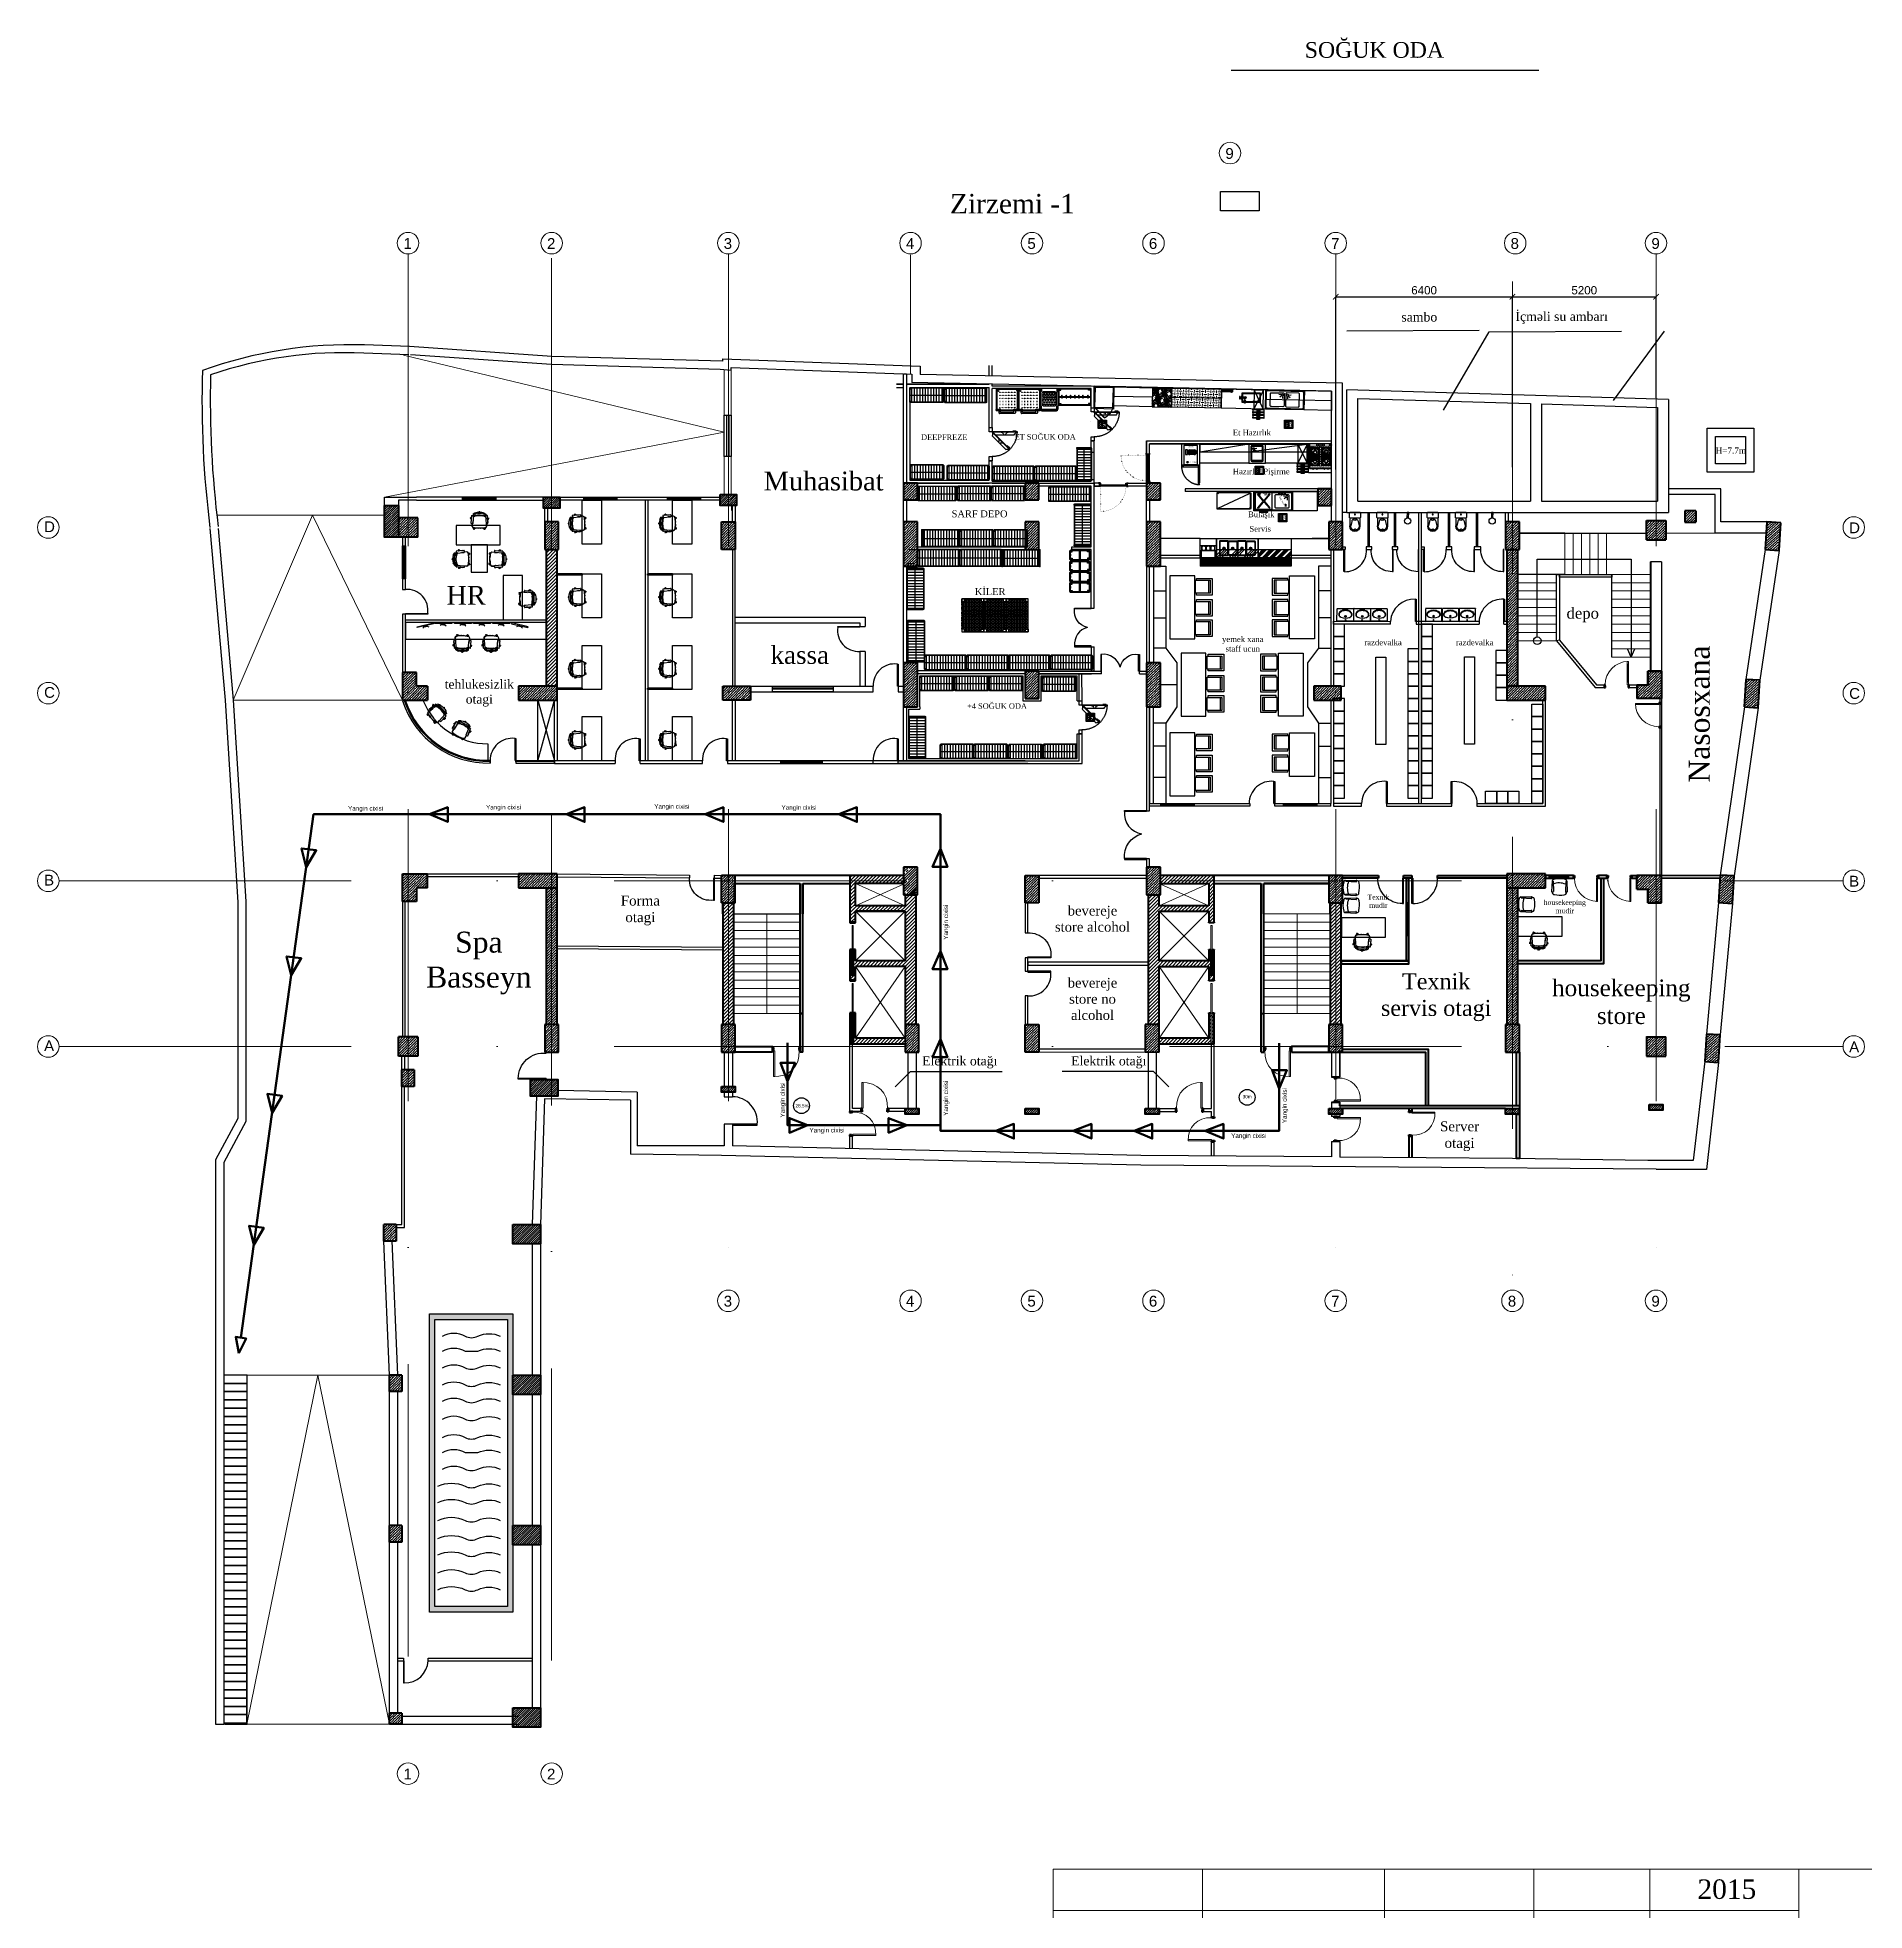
# Model space of a CAD drawing. Header units: millimetres. Extents: x 1531071 to 1560283, y -701792 to -691067.
# Drawn here: x 1534037 to 1540654, y -700142 to -693358 of the extents above; entities that cross this region are included whole.
import ezdxf

# ---------------------------------------------------------------- set-up
doc = ezdxf.new("R2010")
doc.units = ezdxf.units.MM
doc.header["$LTSCALE"] = 20
doc.header["$MEASUREMENT"] = 0
doc.set_wipeout_variables(frame=1)
for name, pattern in [('DASHED', [19.05, 12.7, -6.35]), ('Dot & Dashed', [670.277762, 352.777767, -176.388884, 0, -141.111112]), ('DOT2', [0.125, 0, -0.125]), ('HIDDEN', [0.375, 0.25, -0.125]), ('HIDDEN2', [4.7625, 3.175, -1.5875]), ('NewLinetype1', [0])]:
    doc.linetypes.add(name, pattern=pattern)
for name, color, linetype, lineweight in [('0 CE EQUP', 7, 'Continuous', 18), ('0_Ном._пера__5', 5, 'Continuous', 0), ('A-Sect-Iden', 191, 'Continuous', 13), ('GRC-Ekipman', 4, 'Continuous', 25), ('GRC-et', 10, 'Continuous', 15), ('OXLAR', 6, 'Continuous', 5), ('RAZMERI', 251, 'Continuous', 5), ('Shtamp', 7, 'Continuous', 15), ('TES_SU', 150, 'Continuous', 25), ('Text', 7, 'Continuous', 0), ('wall ext', 30, 'Continuous', 30)]:
    doc.layers.add(name, color=color, linetype=linetype, lineweight=lineweight)
for name, color, linetype in [('Kıtc-002 Çizgi', 7, 'Continuous'), ('Kıtc-003 Kapı', 3, 'Continuous'), ('Kıtc-011 Elk Tes Yazı 001', 1, 'Continuous'), ('Kıtc-014 Elk Tes İşaretler', 1, 'Continuous'), ('Kıtc-016 Su Tes Yazı 001', 5, 'Continuous'), ('Kıtc-019 Su Tes İşaretler', 5, 'Continuous'), ('Kıtc-021 Gaz Tes Yazı 001', 3, 'Continuous'), ('Kıtc-024 Gaz Tes İşaretler', 3, 'Continuous'), ('Kıtc-028 Yer Izgarası', 252, 'Continuous'), ('Kıtc-034 Soğuk Oda', 1, 'Continuous'), ('mebel', 21, 'Continuous'), ('SANTEH', 30, 'Continuous'), ('set altı dolap', 92, 'Continuous'), ('SOŞUK ODA PANELİ', 4, 'Continuous')]:
    doc.layers.add(name, color=color, linetype=linetype)
for name, color, linetype, lineweight, true_color in [('Двери ArchiCAD_Ном._пера__23', 7, 'Continuous', 40, 0xff6600), ('Двери ArchiCAD_Ном._пера__3', 7, 'Continuous', 20, 0xff6600), ('Двери ArchiCAD_Ном._пера__47', 7, 'Continuous', 25, 0x373737), ('Конструктив - Колонны_Ном._пера__202', 7, 'Continuous', 0, 0x38637a), ('Конструктив - Колонны_Ном._пера__28', 7, 'Continuous', 40, 0xffe4e1), ('Конструктив - Перегородки_Ном._пера__3', 7, 'Continuous', 20, 0xff6600), ('Конструктив - Перегородки_Ном._пера__47', 7, 'Continuous', 25, 0x373737), ('Окна ArchiCAD_Ном._пера__3', 7, 'Continuous', 20, 0xff6600)]:
    doc.layers.add(name, color=color, linetype=linetype, lineweight=lineweight, true_color=true_color)
doc.styles.get("Standard").update_dxf_attribs({"font": 'tahoma.ttf', "height": 10})
doc.styles.add('Times New  Roman', font='times.ttf')
doc.styles.add('СГЕНЕРИР_СТИЛЬ_1', font='arial.ttf')
pattern_1 = [(45, (1530114.896, -703124.711), (-6.363961, 6.363961), [])]
pattern_2 = [(45, (1530114.896, -703124.711), (-9.192388, 9.192388), []), (45, (1530110.3, -703120.115), (-9.192388, 9.192388), [9.75, -3.25, 0, -3.25])]
pattern_3 = [(45, (1530114.896, -703129.711), (-9.192388, 9.192388), []), (45, (1530110.3, -703125.115), (-9.192388, 9.192388), [9.75, -3.25, 0, -3.25])]
pattern_4 = [(45, (1530124.896, -703224.711), (-9.192388, 9.192388), []), (45, (1530120.3, -703220.115), (-9.192388, 9.192388), [9.75, -3.25, 0, -3.25])]
pattern_5 = [(45, (1530224.896, -703129.711), (-9.192388, 9.192388), []), (45, (1530220.3, -703125.115), (-9.192388, 9.192388), [9.75, -3.25, 0, -3.25])]
pattern_6 = [(45, (1530099.897, -702559.711), (-9.192388, 9.192388), []), (45, (1530095.3, -702555.115), (-9.192388, 9.192388), [9.75, -3.25, 0, -3.25])]
pattern_7 = [(45, (1530214.896, -703124.711), (-9.192388, 9.192388), []), (45, (1530210.3, -703120.115), (-9.192388, 9.192388), [9.75, -3.25, 0, -3.25])]
pattern_8 = [(45, (1530994.896, -703124.711), (-9.192388, 9.192388), []), (45, (1530990.3, -703120.115), (-9.192388, 9.192388), [9.75, -3.25, 0, -3.25])]
pattern_9 = [(45, (1527914.896, -703124.711), (-9.192388, 9.192388), []), (45, (1527910.3, -703120.115), (-9.192388, 9.192388), [9.75, -3.25, 0, -3.25])]

msp = doc.modelspace()

# ---------------------------------------------------------------- texts
at = {"lineweight": 13, "char_height": 70.5, "width": 3233.584, "attachment_point": 1, "style": 'Times New  Roman'}
for s, insert in [('Zirzemi -1', (1537341.8, -693924.4)), ('2015', (1540049.1, -700029.4))]:
    msp.add_mtext(s, dxfattribs=dict(at, insert=insert))
at = {"color": 5, "ltscale": 0.5, "char_height": 30, "attachment_point": 5, "style": 'СГЕНЕРИР_СТИЛЬ_1'}
for s, insert in [('\\A1;6400', (1539059, -694273.4)), ('\\A1;5200', (1539639, -694273.4))]:
    msp.add_mtext(s, dxfattribs=dict(at, insert=insert))
at = {"layer": '0 CE EQUP', "color": 0, "lineweight": -3, "ltscale": 0.5, "style": 'Times New  Roman'}
msp.add_text('SOĞUK ODA', height=56.98, dxfattribs=at).set_placement((1538626.8, -693431.2))
at = {"layer": 'RAZMERI', "color": 0, "style": 'СГЕНЕРИР_СТИЛЬ_1'}
for s, p in [('9', (1538339.2, -693797.2)), ('1', (1535362.2, -694123.4)), ('2', (1535882.2, -694123.4)), ('3', (1536522.2, -694123.4)), ('4', (1537182.2, -694123.4)), ('5', (1537622.2, -694123.4)), ('6', (1538062.2, -694123.4)), ('7', (1538722.2, -694123.4)), ('8', (1539372.2, -694123.4)), ('9', (1539882.2, -694123.4)), ('D', (1534060.7, -695149.3)), ('D', (1540598.4, -695153.2)), ('C', (1534060.7, -695749.3)), ('C', (1540598.4, -695753.2)), ('B', (1534060.7, -696429.3)), ('B', (1540598.4, -696433.2)), ('A', (1534060.7, -697029.3)), ('A', (1540598.4, -697033.3)), ('3', (1536522.2, -697954.4)), ('4', (1537182.2, -697954.4)), ('5', (1537622.2, -697954.4)), ('6', (1538062.2, -697954.4)), ('7', (1538722.2, -697954.4)), ('8', (1539362.2, -697954.4)), ('9', (1539882.2, -697954.4)), ('1', (1535362.2, -699667.3)), ('2', (1535882.2, -699667.3))]:
    msp.add_text(s, height=39, dxfattribs=at).set_placement(p)
at = {"layer": 'RAZMERI', "color": 1, "style": 'СГЕНЕРИР_СТИЛЬ_1'}
for s, height, p in [('Yangin cixisi', 16.355, (1535161.6, -696158)), ('Yangin cixisi', 16.355, (1535661.4, -696153.9)), ('Yangin cixisi', 16.355, (1536270.7, -696150.9)), ('Yangin cixisi', 16.355, (1536731.6, -696154.9)), ('28.5m', 12.13, (1536782.2, -697233)), ('30m', 12.13, (1538401.6, -697200.4)), ('Yangin cixisi', 16.355, (1536832.8, -697323.9)), ('Yangin cixisi', 16.355, (1538360.3, -697343.6))]:
    msp.add_text(s, height=height, dxfattribs=at).set_placement(p)
for p in [(1537334.8, -696625.6), (1536743.6, -697269.5), (1537334.8, -697263.3), (1538561.8, -697290.2)]:
    msp.add_text('Yangin cixisi', height=16.355, rotation=90, dxfattribs=at).set_placement(p)
at = {"layer": 'Text', "color": 0, "lineweight": 13, "attachment_point": 5, "style": 'Times New  Roman'}
for s, insert, char_height, width in [('sambo', (1539041.6, -694370.3), 33, 680.133), ('{\\fTimes New Roman|b0|i0|c238|p18;İçməli su ambarı}', (1539557.4, -694373.3), 33, 680.133), ('DEEPFREZE', (1537321.1, -694805.3), 20, 1333.058), ('Et Hazırlık', (1538435.4, -694788.9), 20.718, 427.004), ('{\\fTimes New Roman|b0|i0|c238|p18;H=7.7m}', (1540170, -694854), 22, 113.244), ('Muhasibat', (1536884.1, -694964.7), 68.09, 1403.292), ('Hazırlık Pişirme', (1538469.1, -694932.7), 20.718, 427.004), ('SARF DEPO', (1537448.9, -695083.2), 25, 1333.058), ('Bulaşık', (1538469.1, -695088.2), 20.72, 427.004), ('Servis', (1538465.2, -695137.4), 20.72, 427.004), ('HR', (1535589.2, -695378.2), 68.09, 1403.292), ('KİLER', (1537487.2, -695364.7), 25, 1333.058), (' depo', (1539626, -695449.2), 40.04, 825.271), ('yemek xana \\Pstaff ucun', (1538402.3, -695554.6), 20.718, 427.004), ('razdevalka', (1538910.4, -695548.9), 20.72, 427.004), ('razdevalka', (1539242.1, -695548.9), 20.72, 427.004), ('kassa', (1536797.8, -695594.6), 64.68, 1333.058), ('tehlukesizlik\\Potagi', (1535637.1, -695732.5), 32.478, 669.374), ('+4 SOĞUK ODA', (1537512.2, -695779.4), 20, 1333.058), ('Forma \\Potagi', (1536220.3, -696519.9), 36.02, 742.442), ('bevereje\\Pstore alcohol', (1537858, -696550), 35.082, 723.034), ('Texnik \\Pmudir', (1538893.3, -696486.3), 18.17, 374.527), ('housekeeping\\Pmudir', (1539568.4, -696505.6), 18.172, 374.527), ('Spa ^JBasseyn', (1535635.3, -696710.2), 75.899, 1564.288), ('bevereje\\Pstore no\\Palcohol', (1537858, -696840.3), 35.08, 723.034), ('Texnik \\Pservis otagi', (1539102.7, -696834.1), 57.811, 1191.483), ('housekeeping\\Pstore', (1539773.2, -696850.8), 60.425, 1245.362), ('{\\fTimes New Roman|b0|i0|c238|p18;Elektrik otağı}', (1537377.2, -697069.9), 33, 680.133), ('{\\fTimes New Roman|b0|i0|c238|p18;Elektrik otağı}', (1537916.8, -697069.9), 33, 680.133), ('{\\fTimes New Roman|b0|i0|c238|p18;Server \\Potagi}', (1539187.5, -697337.5), 36.023, 742.442)]:
    msp.add_mtext(s, dxfattribs=dict(at, insert=insert, char_height=char_height, width=width))
at = {"layer": 'Text', "color": 0, "lineweight": 13, "insert": (1540056.2, -695808.2), "char_height": 75.899, "width": 1564.288, "attachment_point": 5, "rotation": 90, "style": 'Times New  Roman'}
msp.add_mtext('{\\fTimes New Roman|b0|i0|c238|p18;Nasosxana}', dxfattribs=at)

# ---------------------------------------------------------------- blocks, each defined once
blk = doc.blocks.new('_ArchTick')
at = {"color": 0, "linetype": 'ByBlock', "const_width": 0.15}
blk.add_lwpolyline([(-0.5, -0.5), (0.5, 0.5)], dxfattribs=at)
blk = doc.blocks.new('QAPI 8')
at = {"layer": 'Двери ArchiCAD_Ном._пера__23', "color": 48, "linetype": 'Continuous', "true_color": 0x663300}
for p, q in [((629119, -1028), (629091, -1028)), ((629091, -1028), (629091, -1127)), ((629119, -1068), (629119, -1028)), ((629131, -1068), (629119, -1068)), ((629131, -1127), (629131, -1068)), ((629863, -1068), (629851, -1068)), ((629851, -1068), (629851, -1127)), ((629891, -1028), (629863, -1028)), ((629863, -1028), (629863, -1068)), ((629891, -1028), (629891, -1127)), ((629091, -1127), (629131, -1127)), ((629851, -1127), (629891, -1127))]:
    blk.add_line(p, q, dxfattribs=at)
at = {"layer": 'Двери ArchiCAD_Ном._пера__3', "color": 48, "linetype": 'Continuous', "true_color": 0x663300}
for p, q in [((629823, -1028), (629823, -283)), ((629823, -283), (629863, -283)), ((629863, -283), (629863, -1028)), ((629863, -1028), (629823, -1028))]:
    blk.add_line(p, q, dxfattribs=at)
blk.add_ellipse((629913, -1078), major_axis=(-597, 597), ratio=0.881517, start_param=-0.785398, end_param=0.785398, dxfattribs=at)
at = {"layer": 'Двери ArchiCAD_Ном._пера__47', "color": 48, "linetype": 'Continuous', "true_color": 0x663300}
blk.add_line((629091, -1028), (629091, -1127), dxfattribs=at)
at = {"layer": 'Конструктив - Перегородки_Ном._пера__47', "color": 48, "linetype": 'Continuous', "true_color": 0x663300}
blk.add_line((629091, -1028), (629091, -1127), dxfattribs=at)
blk = doc.blocks.new('Однопольная дверь 17')
at = {"layer": 'Двери ArchiCAD_Ном._пера__23', "linetype": 'Continuous'}
for p, q in [((-422, 0), (-450, 0)), ((-450, 0), (-450, -100)), ((-422, -40), (-422, 0)), ((450, 0), (422, 0)), ((422, 0), (422, -40)), ((450, -100), (450, 0)), ((-450, -100), (-410, -100)), ((-410, -40), (-422, -40)), ((-410, -100), (-410, -40)), ((422, -40), (410, -40)), ((410, -40), (410, -100)), ((410, -100), (450, -100))]:
    blk.add_line(p, q, dxfattribs=at)
at = {"layer": 'Двери ArchiCAD_Ном._пера__3', "linetype": 'Continuous'}
for p, q in [((382, 744), (382, 844)), ((382, 844), (422, 844)), ((382, 744), (402, 744)), ((382, 100), (382, 744)), ((422, 744), (382, 744)), ((402, 744), (422, 744)), ((402, 100), (402, 744)), ((402, 744), (402, 100)), ((402, 744), (402, 100)), ((422, 844), (422, 744)), ((422, 744), (422, 100)), ((402, 100), (382, 100)), ((382, 0), (382, 100)), ((382, 100), (422, 100)), ((422, 0), (382, 0)), ((422, 100), (402, 100)), ((422, 100), (422, 0))]:
    blk.add_line(p, q, dxfattribs=at)
blk.add_arc((422, 0), 844, 90, 180, dxfattribs=at)
at = {"layer": 'Двери ArchiCAD_Ном._пера__47', "linetype": 'Continuous'}
for p, q in [((-450, 0), (-450, -100)), ((450, 0), (450, -100))]:
    blk.add_line(p, q, dxfattribs=at)
blk = doc.blocks.new('erwrwr')
at = {"layer": 'SANTEH'}
for p, q in [((1698832, -809690), (1698833, -809244)), ((1698832, -809690), (1698833, -809244)), ((1698833, -809249), (1699433, -809252)), ((1698840, -809237), (1699426, -809239)), ((1698840, -809237), (1699426, -809239)), ((1699433, -809247), (1699432, -809693)), ((1699433, -809247), (1699432, -809693)), ((1699426, -809700), (1698839, -809698)), ((1699426, -809700), (1698839, -809698))]:
    blk.add_line(p, q, dxfattribs=at)
for centre, major_axis, ratio, start_param, end_param in [((1698840, -809244), (-7.2, 0.02), 0.999769, 4.712389, 6.283185), ((1698840, -809244), (-7.2, 0.02), 0.999769, 4.712389, 6.283185), ((1698997, -809487), (-110, 0), 0.999769, -1.212532, 0), ((1698997, -809487), (-110, 0), 0.999769, -1.212532, 0), ((1698997, -809480), (-96, 0.3), 0.999769, -1.104031, 0), ((1699126, -809737), (-384, 1), 0.999769, 4.245624, 5.179154), ((1699126, -809833), (-480, 1), 0.999769, 4.354125, 5.070653), ((1699126, -809833), (-480, 1), 0.999769, 4.354125, 5.070653), ((1699127, -809421), (-30.7, 0.1), 0.999769, 3.141593, 9.424778), ((1699127, -809286), (-16.8, 0), 0.999769, 3.141593, 9.424778), ((1699257, -809488), (-110, 0), 0.999769, 3.141593, 4.354125), ((1699257, -809488), (-110, 0), 0.999769, 3.141593, 4.354125), ((1699257, -809480), (-96, 0.3), 0.999769, 3.141593, 4.245624), ((1699426, -809247), (-7.2, 0.02), 0.999769, 3.141593, 4.712389), ((1699426, -809247), (-7.2, 0.02), 0.999769, 3.141593, 4.712389), ((1698839, -809690), (-7.2, 0.02), 0.999769, 0, 1.570796), ((1698839, -809690), (-7.2, 0.02), 0.999769, 0, 1.570796), ((1699001, -809487), (-114, 0), 0.999769, 0, 0.545664), ((1699001, -809487), (-114, 0), 0.999769, 0, 0.545664), ((1698999, -809480), (-97.8, 0.3), 0.999769, 0, 0.566891), ((1699061, -809450), (-185, 1), 0.999769, 0.545664, 0.972103), ((1699061, -809450), (-185, 1), 0.999769, 0.545664, 0.972103), ((1699060, -809441), (-170, 0), 0.999769, 0.566891, 0.993947), ((1699101, -809392), (-255, 1), 0.999769, 0.972103, 1.295392), ((1699101, -809392), (-255, 1), 0.999769, 0.972103, 1.295392), ((1699101, -809379), (-244, 1), 0.999769, 0.993947, 1.307534), ((1699127, -809300), (-351, 1), 0.999769, 1.295392, 1.570796), ((1699127, -809300), (-351, 1), 0.999769, 1.295392, 1.570796), ((1699127, -809281), (-345, 1), 0.999769, 1.307534, 1.570796), ((1699127, -809421), (-19.2, 0.1), 0.999769, 3.141593, 9.424778), ((1699127, -809300), (-351, 1), 0.999769, 1.570796, 1.8462), ((1699127, -809300), (-351, 1), 0.999769, 1.570796, 1.8462), ((1699127, -809281), (-345, 1), 0.999769, 1.570796, 1.834059), ((1699154, -809379), (-244, 1), 0.999769, 1.834059, 2.147646), ((1699153, -809392), (-255, 1), 0.999769, 1.8462, 2.16949), ((1699153, -809392), (-255, 1), 0.999769, 1.8462, 2.16949), ((1699194, -809441), (-170, 0), 0.999769, 2.147646, 2.574702), ((1699193, -809451), (-185, 1), 0.999769, 2.16949, 2.595929), ((1699193, -809451), (-185, 1), 0.999769, 2.16949, 2.595929), ((1699255, -809480), (-97.8, 0.3), 0.999769, 2.574702, 3.141593), ((1699253, -809488), (-114, 0), 0.999769, 2.595929, 3.141593), ((1699253, -809488), (-114, 0), 0.999769, 2.595929, 3.141593), ((1699425, -809693), (-5.44, 4.72), 0.934533, 2.354601, 3.925398), ((1699425, -809693), (-5.44, 4.72), 0.934533, 2.354601, 3.925398)]:
    blk.add_ellipse(centre, major_axis=major_axis, ratio=ratio, start_param=start_param, end_param=end_param, dxfattribs=at)
blk = doc.blocks.new('A$C051A4A38')
for p, q in [((18, 493), (18, 205)), ((84, 361), (48, 205)), ((316, 361), (352, 205)), ((382, 493), (382, 205))]:
    blk.add_line(p, q)
blk.add_lwpolyline([(377, 700), (23, 700, 0.414214), (0, 677), (0, 516, 0.414214), (23, 493), (377, 493, 0.414214), (400, 516), (400, 677, 0.414214)], format="xyb", close=True)
for points in [[(200, 471, 0.046371), (169, 463, 0.088923), (125, 439, 0.104957), (94, 402, 0.120011), (84, 361, 0.120011)], [(201, 41, -0.049911), (183, 43, -0.063732), (169, 48, -0.103622), (158, 56, -0.177768), (155, 64, -0.177768), (158, 71, -0.103622), (169, 80, -0.063732), (183, 84, -0.049911), (201, 86, -0.049911)], [(200, 471, -0.046371), (231, 463, -0.088923), (275, 439, -0.104957), (306, 402, -0.120011), (316, 361, -0.120011)], [(201, 41, 0.049911), (220, 43, 0.063732), (234, 48, 0.103622), (245, 56, 0.177768), (247, 64, 0.177768), (245, 71, 0.103622), (234, 80, 0.063732), (220, 84, 0.049911), (201, 86, 0.049911)]]:
    blk.add_lwpolyline(points, format="xyb")
for radius in [17.2, 5.75]:
    blk.add_circle((200, 620), radius)
for centre, radius, start, end in [((225, 205), 207, 180, 263.16375), ((225, 205), 177, 180, 261.99664), ((203, 493), 87.7, 218.01019, 270.90409), ((175, 205), 177, 278.00336, 0), ((175, 205), 207, 276.83625, 0), ((206, 493), 87.7, 269.09591, 321.98981)]:
    blk.add_arc(centre, radius, start, end)
blk = doc.blocks.new('m_102')
for p, q in [((-0.2, -0.2), (0, 0)), ((0, 0), (1.1, -1.1)), ((0, 0), (0, 0)), ((-11.2, -7.9), (-10.3, -7.4)), ((-11.1, -7.8), (-11.2, -7.9)), ((-11.2, -7.9), (-11.1, -8.1)), ((-11.1, -8.3), (-11, -7.9)), ((-11, -8.5), (-11.1, -8.3)), ((-11, -7.9), (-10.7, -7.7)), ((-9.7, -9), (-11, -8.5)), ((-10.9, -7.7), (-9.6, -7)), ((-10.3, -7.4), (-10.9, -7.7)), ((-10.7, -7.7), (-9.6, -8.1)), ((-10.7, -8.6), (-10.6, -9)), ((-10.6, -9), (-10.6, -9)), ((-10.6, -9), (-10.6, -9)), ((-10.6, -9), (-10.6, -9)), ((-10.6, -9), (-10.4, -9.4)), ((-10.4, -9.4), (-9.7, -9)), ((-9.7, -9), (-10.4, -9.3)), ((-9.6, -7), (-10.3, -7.4)), ((-10.2, -14.2), (-9.4, -5)), ((-10.2, -9.2), (-9.7, -9)), ((-10.2, -14.1), (-10.2, -14.5)), ((-10.2, -14.5), (-10.2, -14.2)), ((-10.2, -14.5), (-8.1, -14.7)), ((-10.1, -13), (-9.8, -9.9)), ((-9.6, -7), (-9.6, -7)), ((-9.4, -5), (-9.5, -5.9)), ((-9.4, -5), (-7.3, -5.1)), ((-8.7, -17.6), (-8.4, -14.7)), ((-7.8, -18.9), (-8.7, -17.6)), ((-8.6, -17.6), (-8.3, -14.7)), ((-7.8, -19), (-8.6, -17.6)), ((-7.3, -5.1), (-8.1, -14.4)), ((-8.1, -14.7), (-7.8, -11.2)), ((-8.1, -14.7), (-8.1, -14.3)), ((-7.8, -19), (-7.8, -18.9)), ((-7.8, -19), (-7.4, -19)), ((-5.9, -19.6), (-7.8, -19)), ((-7.7, -3.3), (-4.8, -1.6)), ((-5.6, -2.1), (-7.7, -3.3)), ((-7.7, -3.3), (-7.7, -3.6)), ((-7.7, -3.6), (-7.7, -3.8)), ((-7.7, -3.8), (-7.5, -4.3)), ((-7.5, -4.3), (-7.4, -4.6)), ((-7.3, -4.5), (-7.5, -4.3)), ((-7.4, -4.6), (-7.3, -4.5)), ((-7.4, -4.6), (-7.1, -4.8)), ((-7.4, -6.3), (-7.3, -5.3)), ((-7.4, -6.9), (-6.9, -6.1)), ((-7, -6.1), (-7.4, -6.7)), ((-7.4, -6.5), (-7.4, -6.3)), ((-7.4, -19), (-5.6, -19.7)), ((-7.4, -19.1), (-7.4, -19.2)), ((-7.4, -19.4), (-7.4, -19.1)), ((-7.4, -19.2), (-7.2, -20.6)), ((-7.3, -4.5), (-6.5, -4.1)), ((-7.1, -4.8), (-7.3, -4.5)), ((-7.2, -20.6), (-7.3, -19.9)), ((-7.2, -20.6), (-7.2, -20.9)), ((-7.2, -20.9), (-7.2, -20.9)), ((-7.2, -20.9), (-6.9, -20.9)), ((-7.1, -4.8), (-6.4, -4.9)), ((-6.4, -19.4), (-7.1, -20.4)), ((-7.1, -20.4), (-7.1, -20.7)), ((-7.1, -20.7), (-6.7, -21)), ((-7, -6.1), (-5, -5.2)), ((-6.9, -6.1), (-7, -6.1)), ((-6.9, -6.1), (-6.6, -6.1)), ((-6.7, -21), (-6.4, -20.9)), ((-6.6, -6.1), (-4.8, -5.3)), ((-6.5, -4.1), (-6, -4.2)), ((-6.4, -4.9), (-3.3, -4.8)), ((-6.4, -20.9), (-5.5, -19.7)), ((-6.3, -20.7), (-5.9, -20.7)), ((-6, -4.2), (-5.7, -3.5)), ((-1.9, -20), (-5.9, -19.6)), ((-5.9, -20.7), (-5.9, -20.7)), ((-5.9, -20.7), (-5.9, -20.7)), ((-5.9, -20.7), (-5.5, -20.7)), ((-5.7, -3.5), (-4.9, -3.3)), ((-4.8, -1.6), (-5.6, -2.1)), ((-5.6, -19.7), (-3.9, -19.6)), ((-1.8, -20), (-5.6, -19.7)), ((-5.5, -20.6), (-5.6, -19.8)), ((-5.6, -19.8), (-5.5, -20.4)), ((-5.5, -20.4), (-5.6, -19.8)), ((-5.5, -20.4), (-5.5, -20.6)), ((-5.5, -20.7), (-5.5, -20.6)), ((-5, -5.2), (-1, -4.8)), ((-4.9, -3.3), (-4.8, -2.1)), ((-2.5, -3.1), (-4.9, -3.3)), ((-4.8, -1.6), (-2.4, -1.1)), ((-4.8, -2.1), (-4.8, -1.6)), ((-4.8, -5.3), (-0.7, -4.8)), ((-3.9, -19.6), (-1.8, -20)), ((-3.3, -4.8), (2.9, -4.8)), ((-0.7, -4.8), (-3.3, -5.2)), ((-3.3, -5.2), (-0.5, -4.8)), ((2.1, -3.1), (-2.5, -3.1)), ((-1, -4.8), (-2.5, -5)), ((-2.4, -1.1), (2.1, -1.1)), ((-1.8, -20), (-1.9, -20)), ((-1.3, -20), (-1.8, -20)), ((-0.8, -20), (-1.3, -20)), ((-1.2, -1.1), (-0.9, -0.9)), ((-1.2, -4.8), (-1.2, -4.8)), ((-1, -4.8), (-1, -4.8)), ((-1, -4.8), (-1, -4.8)), ((-0.7, -4.8), (-1, -4.8)), ((-1, -4.8), (-1, -4.8)), ((-0.9, -0.9), (-0.6, -0.7)), ((-0.9, -0.9), (-0.9, -0.9)), ((0.4, -20), (-0.8, -20)), ((-0.5, -4.8), (-0.7, -4.8)), ((-0.6, -0.4), (-0.4, -0.2)), ((-0.6, -1.1), (-0.6, -0.4)), ((-0.5, -4.8), (0.1, -4.8)), ((0.1, -4.8), (-0.5, -4.8)), ((-0.4, -0.2), (0, -0.2)), ((0, -0.2), (0.2, -0.4)), ((0.1, -4.8), (0.4, -4.8)), ((0.4, -4.8), (0.1, -4.8)), ((0.2, -0.4), (0.3, -1.1)), ((0.4, -4.8), (3, -5.2)), ((0.6, -4.8), (0.4, -4.8)), ((0.9, -20), (0.4, -20)), ((3, -5.2), (0.6, -4.8)), ((0.6, -4.8), (4.4, -5.3)), ((4.7, -5.2), (0.6, -4.8)), ((0.9, -4.8), (0.9, -4.8)), ((0.9, -20), (3.5, -19.6)), ((5.3, -19.7), (0.9, -20)), ((0.9, -20), (1.4, -20)), ((1.4, -20), (1.5, -20)), ((1.5, -20), (5.5, -19.6)), ((2.1, -1.1), (4.5, -1.6)), ((4.6, -3.3), (2.1, -3.1)), ((2.9, -4.8), (6.1, -4.9)), ((3.5, -19.6), (5.3, -19.7)), ((4.4, -5.3), (6.2, -6.1)), ((4.4, -20.8), (4.5, -20.4)), ((4.5, -20.8), (4.4, -20.8)), ((4.5, -1.6), (4.5, -2.1)), ((4.5, -1.6), (5.3, -2.1)), ((5.3, -2.1), (4.5, -1.6)), ((4.5, -2.1), (4.6, -3.3)), ((4.5, -20.4), (4.6, -20.4)), ((4.8, -20.8), (4.5, -20.8)), ((5.3, -3.5), (4.6, -3.3)), ((4.6, -20.4), (4.7, -19.7)), ((4.6, -20.4), (4.6, -20.4)), ((6.6, -6.1), (4.7, -5.2)), ((5.1, -20.9), (4.8, -20.8)), ((5.1, -19.7), (6.1, -20.9)), ((5.5, -21), (5.1, -20.9)), ((5.3, -2.1), (7.3, -3.3)), ((5.6, -4.2), (5.3, -3.5)), ((7.1, -19), (5.3, -19.7)), ((5.5, -19.6), (7.4, -19)), ((5.5, -21), (6.2, -21.1)), ((6.2, -21.1), (5.5, -21)), ((6.1, -4.1), (5.6, -4.2)), ((6.9, -4.5), (6.1, -4.1)), ((6.1, -4.9), (6.7, -4.8)), ((6.8, -20.4), (6.1, -19.4)), ((6.1, -20.9), (6.4, -21)), ((6.2, -6.1), (6.5, -6.1)), ((6.2, -21.1), (6.5, -21.1)), ((6.3, -19.4), (6.7, -19.4)), ((6.4, -21), (6.7, -20.7)), ((6.5, -6.1), (6.6, -6.1)), ((6.5, -6.1), (7, -6.9)), ((6.5, -21.1), (6.6, -20.8)), ((6.5, -21.1), (6.5, -21.1)), ((6.6, -6.1), (7, -6.7)), ((6.7, -19.9), (6.6, -19.9)), ((6.6, -19.9), (6.6, -20.2)), ((6.6, -19.9), (6.6, -19.9)), ((6.7, -4.8), (6.9, -4.5)), ((7.1, -4.6), (6.7, -4.8)), ((6.7, -19.4), (6.8, -19.4)), ((6.8, -19.4), (6.7, -19.9)), ((6.7, -19.9), (6.7, -19.9)), ((6.7, -20.7), (6.8, -20.4)), ((9, -5), (6.9, -5.1)), ((6.9, -5.1), (7, -6.3)), ((7, -6.3), (6.9, -5.3)), ((6.9, -5.3), (7.7, -14.7)), ((7.2, -4.3), (7.1, -4.6)), ((7.4, -19), (7.1, -19)), ((7.3, -3.8), (7.2, -4.3)), ((7.3, -3.3), (7.3, -3.6)), ((7.3, -3.6), (7.3, -3.8)), ((8.2, -17.6), (7.4, -19)), ((7.4, -19), (7.5, -18.9)), ((7.5, -18.9), (8.3, -17.6)), ((7.6, -13.2), (7.6, -13.5)), ((7.7, -14.3), (7.7, -14.3)), ((7.7, -14.7), (9.8, -14.5)), ((8, -14.7), (8.2, -17.6)), ((8.3, -17.6), (8.1, -14.7)), ((9, -5), (9.1, -5.9)), ((9, -5.1), (9, -5)), ((9.1, -6.1), (9, -5.1)), ((9.3, -8.4), (9.1, -6.1)), ((9.2, -7.7), (9.3, -7.7)), ((9.3, -7.7), (9.4, -7.4)), ((9.3, -8.1), (10.4, -7.7)), ((9.5, -10.6), (9.3, -8.4)), ((9.4, -7.4), (9.8, -7.6)), ((10.6, -8.5), (9.4, -9)), ((9.4, -9.6), (9.6, -9.8)), ((9.4, -9.9), (9.7, -13)), ((9.7, -13.1), (9.5, -10.6)), ((9.6, -9.8), (9.6, -9.8)), ((9.6, -9.8), (9.6, -9.8)), ((9.6, -9.8), (10, -10)), ((9.8, -14.2), (9.7, -13.1)), ((9.8, -7.6), (9.8, -7.6)), ((9.8, -7.6), (9.8, -7.7)), ((9.8, -7.7), (10.1, -7.8)), ((9.8, -14.5), (9.8, -14.1)), ((9.8, -14.5), (9.8, -14.2)), ((10, -10), (10.5, -9.1)), ((10.5, -9.1), (10.1, -9.8)), ((10.4, -7.7), (10.6, -7.9)), ((10.5, -9.1), (10.9, -8.2)), ((10.6, -7.9), (10.8, -8.3)), ((10.8, -8.3), (10.6, -8.5)), ((10.9, -8.2), (10.7, -8)), ((10.8, -8.5), (10.9, -8.2))]:
    blk.add_line(p, q)
blk = doc.blocks.new('KRESLO')
at = {"color": 0, "linetype": 'ByBlock'}
for p, q in [((-2125, 3219), (-2141, 2833)), ((-2095, 3205), (-2127, 3205)), ((-2119, 2813), (-2101, 2813)), ((-2094, 3203), (-2079, 2833)), ((-2074, 3271), (-2092, 3265)), ((-1650, 3271), (-1631, 3265)), ((-1629, 3203), (-1644, 2833)), ((-1628, 3205), (-1601, 3205)), ((-1604, 2813), (-1622, 2813)), ((-1598, 3219), (-1583, 2833))]:
    blk.add_line(p, q, dxfattribs=at)
for centre, major_axis, start_param, end_param in [((-2123, 2832), (0, -19.1), -1.602721, 0.253341), ((-2079, 3217), (0, -49.9), -2.855011, -1.615134), ((-2040, 2814), (0, -92.2), -1.558304, 0.006186), ((-2097, 2832), (0, 19.1), 2.888252, 4.744314), ((-2095, 3203), (0, -1.25), 1.615134, 3.141593), ((-1862, 2395), (0, -751), 2.803241, 3.479568), ((-1862, 2439), (0, 864), -0.270966, 0.270966), ((-1862, 3750), (0, 1046), 2.954833, 3.328352), ((-1683, 2814), (0, -92.2), -0.006186, 1.558304), ((-1627, 2832), (0, 19.1), 1.538871, 3.394933), ((-1644, 3217), (0, -49.9), 1.615134, 2.855011), ((-1628, 3203), (0, -1.25), 3.141593, 4.668051), ((-1600, 2832), (0, 19.1), 2.888252, 4.744314)]:
    blk.add_ellipse(centre, major_axis=major_axis, ratio=0.916667, start_param=start_param, end_param=end_param, dxfattribs=at)
blk = doc.blocks.new('M_DFURN_FURN_3D SOFA - 1-SEAT_P')
at = {"color": 0, "linetype": 'ByBlock', "lineweight": -2}
blk.add_line((0.222216, 0.394416), (0.222216, -0.394416), dxfattribs=at)
blk.add_lwpolyline([(0.944418, 0.394416), (0.944418, 0.499968), (0, 0.499968), (0, -0.499968), (0.944418, -0.499968), (0.944418, -0.394416)], dxfattribs=at)
blk.add_lwpolyline([(0.999972, -0.394416), (0.999972, 0.394416), (0.111108, 0.394416), (0.111108, -0.394416)], close=True, dxfattribs=at)
at = {"layer": 'Defpoints', "color": 0, "linetype": 'ByBlock', "lineweight": -2}
for p in [(0, 0.499968), (0, -0.499968)]:
    blk.add_point(p, dxfattribs=at)
blk = doc.blocks.new('A$C60E3056A')
at = {"layer": 'Kıtc-034 Soğuk Oda', "color": 3}
blk.add_line((13.3, 80), (13.3, 10), dxfattribs=at)
for points in [[(1.8, 0), (3.8, 0), (3.8, 90), (1.8, 90)], [(1.4, 3), (0, 3), (0, 15.7), (1.4, 15.7)]]:
    blk.add_lwpolyline(points, close=True, dxfattribs=at)
for centre, radius, start, end in [((17.9, 93.9), 14.6, 195.63806, 251.64889), ((17.2, 61.2), 14, 196.32537, 253.63654), ((17.2, 28.8), 14, 106.36346, 163.67463), ((17.9, -3.9), 14.6, 108.35111, 164.36194)]:
    blk.add_arc(centre, radius, start, end, dxfattribs=at)
blk = doc.blocks.new('A$C4A7C2E03')
at = {"layer": 'Kıtc-034 Soğuk Oda', "color": 254}
blk.add_line((80, 0), (10, 0), dxfattribs=at)
for points in [[(0, 11.5), (0, 9.5), (90, 9.5), (90, 11.5)], [(3, 11.9), (3, 13.3), (15.7, 13.3), (15.7, 11.9)]]:
    blk.add_lwpolyline(points, close=True, dxfattribs=at)
for centre, radius, start, end in [((-3.9, -4.6), 14.6, 18.35111, 74.36194), ((28.8, -3.8), 14, 16.36346, 73.67463), ((61.2, -3.8), 14, 106.32537, 163.63654), ((93.9, -4.6), 14.6, 105.63806, 161.64889)]:
    blk.add_arc(centre, radius, start, end, dxfattribs=at)
blk = doc.blocks.new('A$C65962AFD')
at = {"color": 3}
blk.add_wipeout([(90.7, 105), (90.7, 15), (100.7, 15), (100.7, 105)], dxfattribs=at).dxf.layer = 'Kıtc-034 Soğuk Oda'
at = {"layer": 'Kıtc-002 Çizgi', "color": 254, "linetype": 'DASHED'}
blk.add_arc((89.5, 104.5), 89.5, 180.93417, 270.78371, dxfattribs=at)
at = {"layer": 'Kıtc-034 Soğuk Oda'}
for points in [[(100.7, 105), (100.7, 120), (90.7, 120), (90.7, 105)], [(100.7, 0), (100.7, 15), (90.7, 15), (90.7, 0)]]:
    blk.add_lwpolyline(points, close=True, dxfattribs=at)
at = {"layer": 'Kıtc-002 Çizgi'}
blk.add_blockref('A$C4A7C2E03', (0, 94.1), dxfattribs=at)
at = {"layer": 'Kıtc-002 Çizgi', "rotation": 315}
blk.add_blockref('A$C60E3056A', (24.3, 42.7), dxfattribs=at)
blk = doc.blocks.new('A$C1AAB3821')
at = {"layer": 'Kıtc-028 Yer Izgarası'}
for p, q in [((30, 30), (0, 30)), ((0, 30), (0, 0)), ((0, 0), (30, 0)), ((27, 27), (3, 27)), ((3, 27), (3, 3)), ((3, 25.2), (7.7, 25.2)), ((3, 18.3), (7.7, 18.3)), ((27, 13.5), (3, 13.5)), ((3, 13.5), (3, 3)), ((3, 3), (27, 3)), ((3, 3), (27, 3)), ((9.6, 25.2), (9.6, 27)), ((9.6, 25.2), (14.7, 25.2)), ((9.6, 18.3), (9.6, 23.3)), ((9.6, 18.3), (14.7, 18.3)), ((9.6, 13.5), (9.6, 16.3)), ((16.6, 25.2), (16.6, 27)), ((16.6, 25.2), (21.7, 25.2)), ((16.6, 18.3), (16.6, 23.3)), ((16.6, 18.3), (21.7, 18.3)), ((16.6, 13.5), (16.6, 16.3)), ((23.6, 25.2), (23.6, 27)), ((23.6, 25.2), (27, 25.2)), ((23.6, 18.3), (23.6, 23.3)), ((23.6, 18.3), (27, 18.3)), ((23.6, 13.5), (23.6, 16.3)), ((27, 3), (27, 27)), ((27, 3), (27, 13.5)), ((30, 0), (30, 30))]:
    blk.add_line(p, q, dxfattribs=at)
blk.add_text('30*30', height=5.4, dxfattribs=at).set_placement((3, 5.6))
blk = doc.blocks.new('KAPI100')
at = {"layer": 'Kıtc-003 Kapı', "linetype": 'DOT2'}
blk.add_line((1537635.3, -695912.9, 0), (1537635.3, -695820.3, 0), dxfattribs=at)
at = {"layer": 'Kıtc-003 Kapı', "elevation": 0}
for points in [[(1537627.8, -695912.9), (1537632.8, -695912.9), (1537632.8, -695910.9), (1537627.8, -695910.9)], [(1537627.8, -695922.9), (1537632.8, -695922.9), (1537632.8, -695924.9), (1537627.8, -695924.9)], [(1537635.3, -695917.1), (1537727.9, -695917.1), (1537727.9, -695912.9), (1537635.3, -695912.9)], [(1537735.4, -695912.9), (1537730.4, -695912.9), (1537730.4, -695910.9), (1537735.4, -695910.9)], [(1537735.4, -695922.9), (1537730.4, -695922.9), (1537730.4, -695924.9), (1537735.4, -695924.9)]]:
    blk.add_lwpolyline(points, close=True, dxfattribs=at)
for points in [[(1537631.6, -695912.9), (1537635.3, -695912.9), (1537635.3, -695917.1), (1537636.6, -695917.1), (1537636.6, -695922.9), (1537631.6, -695922.9), (1537631.6, -695912.9)], [(1537731.6, -695912.9), (1537727.9, -695912.9), (1537727.9, -695917.1), (1537726.6, -695917.1), (1537726.6, -695922.9), (1537731.6, -695922.9), (1537731.6, -695912.9)]]:
    blk.add_lwpolyline(points, dxfattribs=at)
at = {"layer": 'Kıtc-003 Kapı', "linetype": 'DOT2'}
blk.add_arc((1537635.3, -695912.9, 0), 92.6, 360, 90, dxfattribs=at)
blk = doc.blocks.new('A$C2FA44268')
at = {"layer": 'Kıtc-002 Çizgi', "lineweight": 5}
for centre, radius, start, end in [((-1419.7, -386.2), 1472.1, 15.2273, 15.33167), ((1.2, 0.5), 0.533, 185.42465, 251.88987), ((-30.5, -1.9), 31.7, 3.76307, 8.9605), ((0.8, 0.2), 0.305, 329.02098, 5.01005), ((1.6, 3.5), 3.5, 261.52945, 278.47055), ((33.7, -1.9), 31.7, 171.0395, 176.23693), ((2, 0.5), 0.533, 288.11013, 354.57535), ((2.4, 0.2), 0.305, 174.98995, 210.97902), ((1422.9, -386.2), 1472.1, 164.66833, 164.7727)]:
    blk.add_arc(centre, radius, start, end, dxfattribs=at)
blk = doc.blocks.new('A$C74735DFE')
at = {"layer": 'Kıtc-024 Gaz Tes İşaretler'}
blk.add_circle((38, 38), 38.3, dxfattribs=at)
for points, knots in [([(23, 31), (25, 37), (36, 53), (21, 81), (47, 57), (52, 39)], [12.776613, 12.776613, 12.776613, 12.776613, 30.852712, 43.460631, 77.656151, 77.656151, 77.656151, 77.656151]), ([(52, 39), (56, 22), (39, -9), (28, 18), (23, 31)], [77.656151, 77.656151, 77.656151, 77.656151, 109.670532, 137.365521, 137.365521, 137.365521, 137.365521]), ([(32, 18), (33, 21), (39, 29), (31, 43), (44, 31), (46, 22)], [12.776613, 12.776613, 12.776613, 12.776613, 30.852712, 43.460631, 77.656151, 77.656151, 77.656151, 77.656151]), ([(46, 22), (48, 14), (40, -2), (35, 12), (32, 18)], [77.656151, 77.656151, 77.656151, 77.656151, 109.670532, 137.365521, 137.365521, 137.365521, 137.365521])]:
    blk.add_open_spline(points, degree=3, knots=knots, dxfattribs=at)
blk = doc.blocks.new('A$C7E6113C4')
at = {"layer": 'Kıtc-002 Çizgi', "lineweight": 5}
for p, q in [((0, 5.6), (0, 1.1)), ((27.9, 6.8), (1.1, 6.8)), ((1.1, 0), (27.9, 0)), ((2.4, 0), (2.4, 6.8)), ((7.1, 0), (7.1, 6.8)), ((11.9, 0), (11.9, 6.8)), ((16.7, 0), (16.7, 6.8)), ((21.4, 0), (21.4, 6.8)), ((26.2, 0), (26.2, 6.8)), ((29, 1.1), (29, 5.6))]:
    blk.add_line(p, q, dxfattribs=at)
for centre, start, end in [((1.1, 5.6), 90, 180), ((1.1, 1.1), 180, 270), ((27.9, 5.6), 0, 90), ((27.9, 1.1), 270, 0)]:
    blk.add_arc(centre, 1.15, start, end, dxfattribs=at)
blk = doc.blocks.new('A$C60A97CD3')
at = {"layer": 'Kıtc-002 Çizgi', "lineweight": 5}
for p, q in [((0.4, 25.5), (2.8, 24.6)), ((0.4, 25.5), (2.8, 24.6)), ((0.4, 25.5), (0.4, 25.5)), ((2.8, 11.3), (0.4, 10.4)), ((2.8, 11.3), (0.4, 10.4)), ((0.4, 10.4), (0.4, 10.4)), ((0.6, 33.2), (2.8, 31.4)), ((0.6, 33.2), (2.8, 31.4)), ((0.6, 33.2), (0.6, 33.2)), ((2.7, 18.6), (0.7, 18.6)), ((2.7, 18.6), (0.7, 18.6)), ((0.7, 18.6), (0.7, 18.6)), ((0.7, 17.3), (2.7, 17.3)), ((0.7, 17.3), (2.7, 17.3)), ((0.7, 17.3), (0.7, 17.3)), ((2.6, 26), (0.9, 26.8)), ((2.6, 26), (0.9, 26.8)), ((0.9, 26.8), (0.9, 26.8)), ((0.9, 9.2), (2.6, 9.9)), ((0.9, 9.2), (2.6, 9.9)), ((0.9, 9.2), (0.9, 9.2)), ((3, 32.9), (1.5, 34.2)), ((3, 32.9), (1.5, 34.2)), ((3.7, 3.2), (1.5, 1.2)), ((3.7, 3.2), (1.5, 1.2)), ((1.5, 1.2), (1.5, 1.2)), ((2.5, 0.2), (4.5, 2.3)), ((2.5, 0.2), (2.5, 0.2)), ((3, 31.3), (3, 31.3)), ((3, 31.1), (3, 26.1)), ((3, 24.5), (3, 24.5)), ((3, 24.4), (3, 18.8)), ((3, 18.8), (3, 18.8)), ((3, 17.1), (3, 11.6)), ((3, 11.4), (3, 11.4)), ((3, 9.8), (3, 6)), ((3.6, 25.5), (3.1, 25.8)), ((3.1, 10.2), (3.6, 10.4)), ((3.7, 18.6), (3.2, 18.6)), ((3.2, 17.3), (3.7, 17.4)), ((3.3, 31), (3.8, 30.6)), ((3.3, 24.4), (3.8, 24.2)), ((3.8, 11.7), (3.3, 11.5)), ((3.8, 32.2), (3.4, 32.6)), ((3.8, 3.5), (3.8, 3.5)), ((5.8, 24.6), (3.9, 25.4)), ((3.9, 10.5), (5.8, 11.3)), ((4, 24.1), (5.9, 23.3)), ((5.9, 18.7), (4, 18.6)), ((4, 17.4), (5.9, 17.3)), ((5.9, 12.7), (4, 11.8)), ((4.4, 3.8), (4, 3.5)), ((4.1, 30.4), (6, 28.7)), ((4.5, 2.3), (4.5, 2.3)), ((4.9, 2.6), (5.2, 3)), ((5.7, 30.7), (5, 31.3)), ((5.6, 31), (5.6, 31.4)), ((5.6, 24.9), (5.6, 28.8)), ((5.6, 18.8), (5.6, 23.2)), ((5.6, 12.8), (5.6, 17.1)), ((5.6, 6), (5.6, 11)), ((7.2, 29.4), (5.7, 30.7)), ((7.2, 29.4), (5.7, 30.7)), ((5.7, 30.7), (5.7, 30.7)), ((6, 24.5), (5.8, 24.6)), ((6, 24.5), (5.8, 24.6)), ((5.8, 24.6), (5.8, 24.6)), ((5.8, 11.3), (6, 11.4)), ((5.8, 11.3), (6, 11.4)), ((5.8, 11.3), (5.8, 11.3)), ((5.9, 23.3), (6.3, 23.2)), ((6.7, 18.6), (5.9, 18.7)), ((6.7, 18.6), (5.9, 18.7)), ((5.9, 18.7), (5.9, 18.7)), ((5.9, 17.3), (6.7, 17.3)), ((5.9, 17.3), (6.7, 17.3)), ((5.9, 17.3), (5.9, 17.3)), ((6.3, 12.7), (5.9, 12.7)), ((6, 34.3), (11, 34.3)), ((6, 31.9), (6, 31.8)), ((6, 31.8), (12, 31.8)), ((6, 28.7), (6.4, 28.4)), ((6, 28.7), (6.4, 28.4)), ((6, 28.7), (6, 28.7)), ((6.5, 24.2), (6, 24.5)), ((6.4, 24.2), (6, 24.5)), ((6, 24.5), (6, 24.5)), ((6, 11.4), (6.5, 11.8)), ((6, 11.4), (6.4, 11.7)), ((6, 11.4), (6, 11.4)), ((7.6, 7), (6.1, 5.5)), ((7.6, 7), (6.1, 5.5)), ((6.1, 5.5), (6.1, 5.5)), ((6.4, 28.4), (7, 28)), ((8.3, 18.5), (6.7, 18.6)), ((8.3, 18.5), (6.7, 18.6)), ((6.7, 18.6), (6.7, 18.6)), ((6.7, 18.6), (6.7, 18.6)), ((6.7, 17.3), (8.3, 17.5)), ((6.7, 17.3), (8.3, 17.5)), ((6.7, 17.3), (6.7, 17.3)), ((6.7, 17.3), (6.7, 17.3)), ((7.1, 23.9), (7, 23.9)), ((7, 23), (7.4, 22.9)), ((7, 23), (7, 23)), ((7.4, 13.1), (7, 12.9)), ((7, 12.9), (7, 12.9)), ((7, 12), (7.1, 12)), ((7, 4.6), (8.5, 6.1)), ((7, 4.6), (8.5, 6.1)), ((7, 4.6), (7, 4.6)), ((7.2, 29.4), (7.2, 29.4)), ((7.7, 28.8), (7.3, 29.3)), ((7.5, 27.7), (8.7, 26.7)), ((7.5, 27.7), (8.7, 26.7)), ((7.5, 27.7), (7.5, 27.7)), ((12, 4.1), (7.5, 4.1)), ((7.5, 1.6), (10.6, 1.6)), ((8.2, 7.4), (7.6, 7)), ((7.6, 7), (7.6, 7)), ((7.7, 31.8), (7.7, 28.8)), ((7.7, 27.5), (7.7, 24.7)), ((7.7, 22.9), (7.7, 18.5)), ((7.7, 17.4), (7.7, 13)), ((8.2, 7.4), (7.7, 7.1)), ((9.3, 27.4), (8.1, 28.4)), ((9.3, 27.4), (8.1, 28.4)), ((8.1, 28.4), (8.1, 28.4)), ((8.3, 18.5), (8.3, 18.5)), ((8.3, 17.5), (8.3, 17.5)), ((8.5, 6.1), (8.9, 6.7)), ((8.5, 6.1), (8.9, 6.7)), ((8.5, 6.1), (8.5, 6.1)), ((8.7, 26.7), (8.7, 26.7)), ((9.4, 8.4), (8.7, 7.8)), ((8.7, 7.8), (8.7, 7.8)), ((12.9, 18.4), (8.8, 18.4)), ((12.9, 18.4), (8.8, 18.4)), ((8.8, 18.4), (8.8, 18.4)), ((8.8, 17.5), (12.9, 17.6)), ((8.8, 17.5), (12.9, 17.6)), ((8.8, 17.5), (8.8, 17.5)), ((9.3, 27.4), (9.3, 27.4)), ((9.3, 7.2), (10, 7.8)), ((9.3, 7.2), (10, 7.8)), ((9.3, 7.2), (9.3, 7.2)), ((9.4, 8.4), (9.4, 8.4)), ((9.8, 25.8), (11, 24.9)), ((9.8, 25.8), (11, 24.9)), ((9.8, 25.8), (9.8, 25.8)), ((10, 7.8), (10, 7.8)), ((11.5, 25.5), (10.3, 26.5)), ((11.3, 10.2), (10.4, 9.4)), ((11.3, 10.2), (10.4, 9.4)), ((10.4, 9.4), (10.4, 9.4)), ((10.6, 1.6), (10.6, 1.6)), ((11.2, 2.1), (10.9, 1.6)), ((11.1, 34.3), (11, 34.3)), ((11, 24.9), (11, 24.9)), ((11, 8.8), (11.8, 9.7)), ((11.1, 34.3), (11.2, 34.3)), ((11.2, 34.3), (11.4, 34.3)), ((11.2, 33.8), (11.2, 33.8)), ((11.3, 33.5), (12.3, 31.6)), ((11.3, 10.2), (11.3, 10.2)), ((12.3, 4.3), (11.3, 2.4)), ((11.4, 34.3), (12.5, 34.3)), ((12, 0.9), (12.2, 1.3)), ((12, 0.9), (12, 0.9)), ((13.9, 22.3), (12.2, 22.3)), ((12.2, 18.4), (12.2, 22.3)), ((12.2, 16.8), (12.2, 17.5)), ((13.9, 16.8), (12.2, 16.8)), ((12.3, 31.6), (12.4, 31.4)), ((12.3, 31.6), (12.4, 31.4)), ((12.3, 31.6), (12.3, 31.6)), ((12.4, 4.6), (12.3, 4.3)), ((12.3, 4.3), (12.3, 4.3)), ((12.3, 1.5), (12.3, 1.5)), ((12.4, 31.4), (12.8, 30.9)), ((12.4, 31.4), (12.4, 31.4)), ((12.4, 31.3), (12.8, 30.9)), ((12.8, 5), (12.4, 4.6)), ((12.4, 4.6), (12.4, 4.6)), ((12.4, 1.8), (12.8, 2.6)), ((12.5, 34.3), (19, 34.3)), ((12.7, 33.6), (12.5, 34.1)), ((12.5, 1.6), (18.9, 1.6)), ((13.8, 31.4), (12.8, 33.3)), ((12.8, 2.6), (13.8, 4.5)), ((12.9, 18.4), (12.9, 18.4)), ((12.9, 17.6), (12.9, 17.6)), ((13.1, 30.4), (13.2, 30.3)), ((13.2, 5.6), (13.1, 5.5)), ((13.3, 18), (13.3, 18)), ((13.3, 18), (13.3, 18)), ((13.8, 31.8), (18.9, 31.8)), ((13.8, 31.3), (13.8, 31.4)), ((13.8, 31.3), (13.8, 31.4)), ((13.8, 31.4), (13.8, 31.4)), ((13.8, 31.3), (13.9, 30.9)), ((13.8, 4.6), (13.9, 5.1)), ((13.8, 4.5), (13.8, 4.6)), ((13.8, 4.5), (13.8, 4.6)), ((13.8, 4.5), (13.8, 4.5)), ((18.9, 4.1), (13.8, 4.1)), ((13.9, 22.3), (14.6, 22.3)), ((13.9, 16.8), (14.6, 16.8)), ((14.1, 30.4), (14.2, 30.1)), ((14.1, 5.6), (14.2, 5.8)), ((14.2, 24.1), (14.2, 24.1)), ((14.6, 22.3), (15.2, 22.3)), ((15.2, 16.8), (14.6, 16.8)), ((15.2, 22.3), (15.2, 16.8)), ((18.9, 1.6), (19, 1.6)), ((19.2, 34.3), (19, 34.3)), ((19, 20.9), (19, 25.7)), ((19.2, 33.4), (19.1, 31.5)), ((19.1, 31.5), (19.1, 31)), ((19.1, 31.5), (19.1, 31)), ((19.1, 31.5), (19.1, 31.5)), ((19.1, 31), (19.3, 29.5)), ((19.1, 31), (19.3, 29.5)), ((19.1, 31), (19.1, 31)), ((19.1, 31), (19.1, 31)), ((19.1, 25.8), (19.4, 25.8)), ((19.1, 25.8), (19.1, 25.8)), ((19.1, 20.9), (19.9, 20.9)), ((19.1, 20.9), (19.1, 20.9)), ((19.3, 6.4), (19.1, 4.9)), ((19.3, 6.4), (19.1, 4.9)), ((19.1, 4.9), (19.1, 4.4)), ((19.1, 4.9), (19.1, 4.4)), ((19.1, 4.9), (19.1, 4.9)), ((19.1, 4.9), (19.1, 4.9)), ((19.1, 4.4), (19.2, 2.5)), ((19.1, 4.4), (19.1, 4.4)), ((19.1, 1.2), (19.1, 1.2)), ((19.1, 1.2), (19.1, 1.2)), ((19.2, 34.3), (19.3, 34.3)), ((19.2, 34.1), (19.2, 33.7)), ((19.2, 2.2), (19.2, 1.7)), ((19.1, 1.2), (19.1, 1.2)), ((19.3, 34.3), (19.5, 34.3)), ((19.3, 29.5), (19.3, 29.5)), ((19.3, 28.9), (19.4, 24.9)), ((19.3, 28.9), (19.4, 24.9)), ((19.3, 28.9), (19.3, 28.9)), ((19.4, 11), (19.3, 7)), ((19.4, 11), (19.3, 7)), ((19.3, 7), (19.3, 7)), ((19.3, 6.4), (19.3, 6.4)), ((19.4, 24.9), (19.4, 24.9)), ((19.4, 11), (19.4, 11)), ((20.1, 34.3), (19.5, 34.3)), ((19.8, 24.5), (19.8, 24.5)), ((19.8, 11.4), (19.8, 11.4)), ((20.2, 20.9), (19.9, 20.9)), ((20.1, 34.3), (20.3, 34.3)), ((20.2, 24.9), (20.3, 28.9)), ((20.2, 24.9), (20.3, 28.9)), ((20.2, 25.8), (20.5, 25.8)), ((20.2, 24.9), (20.2, 24.9)), ((20.2, 20.9), (20.5, 20.9)), ((20.3, 7), (20.2, 11)), ((20.3, 7), (20.2, 11)), ((20.2, 11), (20.2, 11)), ((20.3, 34.3), (20.4, 34.3)), ((20.3, 29.5), (20.5, 31)), ((20.3, 29.5), (20.5, 31)), ((20.3, 29.5), (20.3, 29.5)), ((20.3, 28.9), (20.3, 28.9)), ((20.3, 7), (20.3, 7)), ((20.5, 4.9), (20.3, 6.4)), ((20.5, 4.9), (20.3, 6.4)), ((20.3, 6.4), (20.3, 6.4)), ((20.6, 34.3), (20.4, 34.3)), ((20.5, 33.7), (20.5, 34.1)), ((20.5, 31.5), (20.5, 33.4)), ((20.5, 31), (20.5, 31.5)), ((20.5, 31), (20.5, 31.5)), ((20.5, 31.5), (20.5, 31.5)), ((20.5, 31), (20.5, 31)), ((20.5, 31), (20.5, 31)), ((20.5, 25.8), (20.6, 25.8)), ((20.6, 20.9), (20.5, 20.9)), ((20.5, 4.4), (20.5, 4.9)), ((20.5, 4.4), (20.5, 4.9)), ((20.5, 4.9), (20.5, 4.9)), ((20.5, 4.9), (20.5, 4.9)), ((20.5, 2.5), (20.5, 4.4)), ((20.5, 4.4), (20.5, 4.4)), ((20.5, 1.7), (20.5, 2.2)), ((20.5, 1.2), (20.5, 1.2)), ((20.5, 1.2), (20.5, 1.2)), ((20.5, 1.2), (20.5, 1.2)), ((20.6, 34.3), (27.6, 34.3)), ((20.6, 25.8), (20.6, 20.9)), ((20.7, 31.8), (25.8, 31.8)), ((25.8, 4.1), (20.7, 4.1)), ((20.7, 1.6), (27.2, 1.6)), ((24.4, 16.8), (24.4, 22.3)), ((25.1, 22.3), (24.4, 22.3)), ((24.4, 16.8), (25.1, 16.8)), ((25.8, 22.3), (25.1, 22.3)), ((25.8, 16.8), (25.1, 16.8)), ((25.5, 24.1), (25.4, 24.1)), ((25.6, 5.6), (25.4, 5.8)), ((25.6, 30.4), (25.5, 30.1)), ((25.6, 30.4), (25.5, 30.1)), ((25.6, 30.4), (25.6, 30.4)), ((25.9, 31.5), (25.8, 31)), ((25.8, 22.3), (27.4, 22.3)), ((25.8, 16.8), (27.4, 16.8)), ((25.8, 4.6), (25.8, 5.1)), ((25.8, 4.6), (25.9, 4.5)), ((25.8, 4.6), (25.9, 4.5)), ((26.8, 33.3), (25.9, 31.5)), ((25.9, 4.5), (26.8, 2.6)), ((25.9, 4.5), (25.9, 4.5)), ((26.4, 18), (26.4, 18)), ((26.4, 18), (26.4, 18)), ((26.5, 30.3), (26.5, 30.4)), ((26.5, 5.5), (26.5, 5.6)), ((26.8, 30.9), (27.2, 31.3)), ((30.8, 18.4), (26.8, 18.4)), ((30.8, 18.4), (26.8, 18.4)), ((26.8, 18.4), (26.8, 18.4)), ((26.8, 17.6), (30.8, 17.5)), ((26.8, 17.6), (30.8, 17.5)), ((26.8, 17.6), (26.8, 17.6)), ((27.2, 4.6), (26.8, 5)), ((27.2, 4.6), (26.8, 5)), ((27.2, 34.1), (26.9, 33.6)), ((27, 2.3), (27.2, 1.8)), ((27.2, 31.4), (27.4, 31.6)), ((27.2, 31.4), (27.4, 31.6)), ((27.2, 31.4), (27.2, 31.4)), ((27.3, 4.3), (27.2, 4.6)), ((27.3, 4.3), (27.2, 4.6)), ((27.2, 4.6), (27.2, 4.6)), ((28.3, 2.4), (27.3, 4.3)), ((27.3, 4.3), (27.3, 4.3)), ((27.3, 1.5), (27.3, 1.5)), ((28.3, 33.5), (27.4, 31.6)), ((27.4, 31.6), (27.4, 31.6)), ((27.4, 22.3), (27.4, 18.4)), ((27.4, 17.5), (27.4, 16.8)), ((27.4, 1.3), (27.6, 0.9)), ((27.4, 1.3), (27.6, 0.9)), ((27.6, 34.3), (28.2, 34.3)), ((27.6, 31.8), (33.7, 31.8)), ((32.2, 4.1), (27.6, 4.1)), ((27.6, 0.9), (27.6, 0.9)), ((27.8, 9.6), (28.6, 8.8)), ((29.3, 26.5), (28.1, 25.4)), ((29.3, 26.5), (28.1, 25.4)), ((28.1, 25.4), (28.1, 25.4)), ((28.1, 24.9), (28.1, 24.9)), ((28.1, 24.9), (28.1, 24.9)), ((28.2, 34.3), (28.4, 34.3)), ((28.5, 34.3), (28.4, 34.3)), ((29.2, 9.4), (28.4, 10.2)), ((29.2, 9.4), (28.4, 10.2)), ((28.4, 10.2), (28.4, 10.2)), ((28.7, 1.6), (28.4, 2.1)), ((28.7, 34.3), (28.5, 34.3)), ((28.5, 33.8), (28.5, 33.8)), ((28.6, 24.8), (29.8, 25.8)), ((28.6, 24.8), (29.8, 25.8)), ((28.6, 24.8), (28.6, 24.8)), ((28.7, 34.3), (33.7, 34.3)), ((29.1, 1.6), (32.2, 1.6)), ((29.2, 9.4), (29.2, 9.4)), ((29.3, 26.5), (29.3, 26.5)), ((29.7, 7.8), (30.3, 7.2)), ((29.7, 7.8), (30.3, 7.2)), ((29.7, 7.8), (29.7, 7.8)), ((29.8, 25.8), (29.8, 25.8)), ((30.9, 7.8), (30.3, 8.4)), ((30.9, 7.8), (30.3, 8.4)), ((30.3, 8.4), (30.3, 8.4)), ((30.3, 7.2), (30.3, 7.2)), ((31.5, 28.4), (30.4, 27.4)), ((31.5, 28.4), (30.4, 27.4)), ((30.4, 27.4), (30.4, 27.4)), ((30.7, 6.7), (31.1, 6.1)), ((30.7, 6.7), (31.1, 6.1)), ((30.8, 18.4), (30.8, 18.4)), ((30.8, 17.5), (30.8, 17.5)), ((30.9, 26.7), (32.1, 27.7)), ((30.9, 26.7), (32.1, 27.7)), ((30.9, 26.7), (30.9, 26.7)), ((30.9, 7.8), (30.9, 7.8)), ((31.1, 6.1), (32.6, 4.6)), ((31.1, 6.1), (32.6, 4.6)), ((31.1, 6.1), (31.1, 6.1)), ((32.9, 18.6), (31.3, 18.5)), ((31.4, 18.5), (31.3, 18.5)), ((31.3, 17.5), (32.9, 17.3)), ((31.3, 17.5), (31.4, 17.5)), ((32.9, 18.6), (31.4, 18.5)), ((31.4, 17.5), (32.9, 17.3)), ((32, 7.1), (31.4, 7.4)), ((32, 7), (31.4, 7.4)), ((31.5, 28.4), (31.5, 28.4)), ((31.9, 31.8), (31.9, 28.8)), ((32.4, 29.3), (31.9, 28.8)), ((31.9, 27.5), (31.9, 24.7)), ((31.9, 22.9), (31.9, 18.5)), ((32.4, 29.4), (32, 28.8)), ((33.6, 5.5), (32, 7)), ((33.6, 5.5), (32, 7)), ((32, 7), (32, 7)), ((32.1, 27.7), (32.1, 27.7)), ((32.3, 22.9), (32.7, 23)), ((32.7, 12.9), (32.3, 13.1)), ((33.9, 30.7), (32.4, 29.4)), ((33.9, 30.7), (32.4, 29.4)), ((32.4, 29.4), (32.4, 29.4)), ((32.6, 28), (33.2, 28.4)), ((32.6, 28), (33.2, 28.3)), ((32.6, 23.9), (32.6, 23.9)), ((32.6, 12), (32.6, 12)), ((32.6, 4.6), (32.6, 4.6)), ((32.7, 23), (32.7, 23)), ((32.7, 12.9), (32.7, 12.9)), ((33.8, 18.7), (32.9, 18.6)), ((33.8, 18.7), (32.9, 18.6)), ((32.9, 18.6), (32.9, 18.6)), ((32.9, 18.6), (32.9, 18.6)), ((32.9, 17.3), (33.8, 17.3)), ((32.9, 17.3), (33.8, 17.3)), ((32.9, 17.3), (32.9, 17.3)), ((32.9, 17.3), (32.9, 17.3)), ((33.2, 28.4), (33.6, 28.7)), ((33.2, 28.4), (33.6, 28.7)), ((33.2, 28.4), (33.2, 28.4)), ((33.6, 24.5), (33.2, 24.2)), ((33.6, 24.5), (33.2, 24.2)), ((33.2, 11.8), (33.6, 11.4)), ((33.2, 11.7), (33.6, 11.4)), ((33.3, 23.2), (33.7, 23.3)), ((33.7, 12.7), (33.3, 12.7)), ((33.6, 28.7), (35.5, 30.4)), ((33.6, 28.7), (33.6, 28.7)), ((33.8, 24.6), (33.6, 24.5)), ((33.8, 24.6), (33.6, 24.5)), ((33.6, 24.5), (33.6, 24.5)), ((33.6, 11.4), (33.8, 11.3)), ((33.6, 11.4), (33.8, 11.3)), ((33.6, 11.4), (33.6, 11.4)), ((33.6, 5.5), (33.6, 5.5)), ((35.6, 11.8), (33.7, 12.7)), ((35.7, 25.4), (33.8, 24.6)), ((33.8, 24.6), (33.8, 24.6)), ((35.7, 18.6), (33.8, 18.7)), ((33.8, 18.7), (33.8, 18.7)), ((33.8, 17.3), (35.7, 17.4)), ((33.8, 17.3), (33.8, 17.3)), ((33.8, 11.3), (35.7, 10.5)), ((33.8, 11.3), (33.8, 11.3)), ((34.7, 31.3), (33.9, 30.7)), ((33.9, 30.7), (33.9, 30.7)), ((35.6, 24.1), (33.9, 23.3)), ((34.1, 31.4), (34.1, 31)), ((34.1, 28.8), (34.1, 24.9)), ((34.1, 23.2), (34.1, 18.8)), ((34.1, 17.1), (34.1, 12.8)), ((34.1, 11), (34.1, 6)), ((34.4, 3), (34.7, 2.6)), ((35.1, 2.3), (37.2, 0.2)), ((35.1, 2.3), (37.2, 0.2)), ((35.6, 3.5), (35.2, 3.8)), ((35.8, 30.6), (36.3, 31)), ((35.8, 3.5), (35.8, 3.5)), ((36.3, 32.6), (35.9, 32.2)), ((35.9, 24.2), (36.4, 24.4)), ((36.4, 11.5), (35.9, 11.7)), ((36.5, 25.8), (36, 25.5)), ((36.5, 18.6), (36, 18.6)), ((36, 17.4), (36.5, 17.3)), ((36, 10.4), (36.5, 10.2)), ((38.1, 1.2), (36, 3.2)), ((38.1, 1.2), (36, 3.2)), ((36, 3.2), (36, 3.2)), ((36.5, 11.6), (36.5, 17.2)), ((38.2, 34.2), (36.6, 32.9)), ((38.2, 34.2), (36.6, 32.9)), ((36.6, 26.1), (36.6, 31.1)), ((36.6, 18.8), (36.6, 24.4)), ((36.6, 17.3), (36.6, 17.3)), ((36.6, 6), (36.6, 9.8)), ((36.7, 31.3), (36.7, 31.3)), ((36.7, 24.5), (36.7, 24.5)), ((36.8, 31.4), (39, 33.2)), ((36.8, 31.4), (39, 33.2)), ((36.9, 24.6), (39.2, 25.5)), ((36.9, 24.6), (39.2, 25.5)), ((39, 18.6), (36.9, 18.6)), ((39, 18.6), (36.9, 18.6)), ((36.9, 17.3), (39, 17.3)), ((36.9, 17.3), (39, 17.3)), ((39.2, 10.4), (36.9, 11.3)), ((38.7, 26.8), (37, 26)), ((38.7, 26.8), (37, 26)), ((37, 9.9), (38.7, 9.2)), ((37, 9.9), (38.7, 9.2)), ((37.2, 0.2), (37.2, 0.2)), ((38.1, 1.2), (38.1, 1.2)), ((38.7, 26.8), (38.7, 26.8)), ((38.7, 9.2), (38.7, 9.2)), ((39, 33.2), (39, 33.2)), ((39, 18.6), (39, 18.6)), ((39, 17.3), (39, 17.3))]:
    blk.add_line(p, q, dxfattribs=at)
at = {"layer": 'Kıtc-002 Çizgi', "lineweight": 5, "flags": 128}
for points in [[(2.8, 25.9), (2.6, 26), (2.6, 26)], [(2.6, 9.9), (2.6, 9.9), (2.8, 10)], [(2.9, 18.6), (2.7, 18.6), (2.7, 18.6)], [(2.7, 17.3), (2.7, 17.3), (2.9, 17.3)], [(3, 11.4), (2.9, 11.4), (2.8, 11.3), (2.8, 11.3)], [(3.2, 32.8), (3.1, 32.8), (3, 32.9), (3, 32.9)], [(3, 31.2), (3, 31.2), (3, 31.3)], [(3, 31.2), (3, 31.2), (3, 31.1)], [(3, 26.1), (3, 26.1), (3, 26.1)], [(3, 26), (3, 26), (3, 26.1)], [(3, 24.4), (3, 24.5), (3, 24.5)], [(3, 24.4), (3, 24.4), (3, 24.4)], [(3, 18.7), (3, 18.7), (3, 18.8)], [(3, 17.2), (3, 17.3), (3, 17.3)], [(3, 17.2), (3, 17.1), (3, 17.1)], [(3, 11.6), (3, 11.5), (3, 11.5)], [(3, 11.4), (3, 11.4), (3, 11.5)], [(3, 9.9), (3, 9.9), (3, 10)], [(3, 9.9), (3, 9.8), (3, 9.8)], [(3.3, 32.8), (3.3, 32.8), (3.4, 32.8), (3.4, 32.8)], [(3.4, 32.9), (3.4, 32.8), (3.4, 32.8)], [(3.8, 3.3), (3.7, 3.2), (3.7, 3.2), (3.7, 3.2)], [(3.7, 3.2), (3.7, 3.2), (3.7, 3.2)], [(3.8, 3.4), (3.8, 3.4), (3.8, 3.5)], [(3.8, 3.4), (3.8, 3.3), (3.8, 3.3)], [(5, 31.3), (4.5, 31.7), (4, 32)], [(6.1, 5.5), (6, 5.5), (5.3, 4.8), (4.6, 4)], [(4.9, 2.4), (4.8, 2.4), (4.8, 2.4)], [(4.9, 2.4), (4.9, 2.4), (4.9, 2.4)], [(5.5, 3.2), (6.1, 3.8), (6.8, 4.5), (7, 4.6)], [(5.6, 28.8), (5.6, 28.8), (5.6, 28.8), (5.6, 28.8), (5.6, 28.8), (5.7, 28.9), (5.8, 28.8), (5.9, 28.8), (6, 28.7)], [(5.6, 23.2), (5.6, 23.2), (5.6, 23.2), (5.6, 23.2), (5.6, 23.3), (5.7, 23.3), (5.9, 23.3), (5.9, 23.3)], [(5.9, 18.7), (5.8, 18.7), (5.7, 18.7), (5.6, 18.7), (5.6, 18.8), (5.6, 18.8), (5.6, 18.8)], [(5.6, 17.1), (5.6, 17.1), (5.6, 17.1), (5.6, 17.2), (5.7, 17.2), (5.8, 17.3), (5.9, 17.3)], [(5.9, 12.7), (5.8, 12.6), (5.7, 12.6), (5.6, 12.7), (5.6, 12.7), (5.6, 12.7), (5.6, 12.8), (5.6, 12.8)], [(6.1, 5.5), (5.9, 5.5), (5.8, 5.4), (5.8, 5.4), (5.7, 5.4), (5.7, 5.4), (5.6, 5.4), (5.6, 5.5)], [(6, 24.5), (6, 24.5), (6, 24.5)], [(6, 11.4), (6, 11.4), (6, 11.4)], [(6.3, 12.7), (6.4, 12.7), (6.4, 12.7)], [(6.4, 24.2), (6.5, 24.2), (6.5, 24.2)], [(6.5, 12.7), (6.4, 12.7), (6.4, 12.7), (6.4, 12.7), (6.4, 12.7)], [(6.4, 11.7), (6.5, 11.7), (6.5, 11.8)], [(6.9, 4.2), (6.9, 4.2), (6.9, 4.2), (6.9, 4.2), (6.8, 4.3), (6.9, 4.4), (6.9, 4.4), (7, 4.5), (7, 4.6)], [(7, 28), (7.1, 28), (7.1, 28)], [(7.3, 29.3), (7.3, 29.3), (7.2, 29.4)], [(7.7, 7.1), (7.7, 7.1), (7.6, 7)], [(7.7, 28.8), (7.7, 28.8), (7.7, 28.8)], [(8.2, 7.4), (8.2, 7.4), (8.2, 7.4)], [(8.5, 6.1), (8.5, 6.1), (8.5, 6.1)], [(8.9, 6.7), (8.9, 6.7), (8.9, 6.7)], [(10.7, 1.5), (10.7, 1.6), (10.6, 1.6)], [(11.5, 25.5), (11.6, 25.3), (11.6, 25.2)], [(12.4, 31.4), (12.4, 31.4), (12.4, 31.3)], [(12.4, 1.6), (12.5, 1.6), (12.5, 1.6)], [(12.8, 30.9), (12.8, 30.9), (12.8, 30.9)], [(12.8, 5), (12.8, 5), (12.8, 5)], [(13.8, 31.4), (13.7, 31.5), (13.7, 31.6), (13.7, 31.7), (13.8, 31.8), (13.8, 31.8), (13.8, 31.8), (13.8, 31.8)], [(13.8, 4.1), (13.8, 4.1), (13.8, 4.1), (13.7, 4.1), (13.7, 4.2), (13.7, 4.3), (13.7, 4.4), (13.8, 4.5)], [(18.9, 31.8), (18.9, 31.8), (19, 31.8), (19, 31.8), (19.1, 31.7), (19.1, 31.6), (19.1, 31.5)], [(19.1, 4.4), (19.1, 4.4), (19.1, 4.2), (19, 4.2), (19, 4.1), (18.9, 4.1), (18.9, 4.1)], [(19.1, 25.8), (19, 25.8), (19, 25.7), (19, 25.7), (19, 25.7)], [(19, 20.9), (19, 20.9), (19, 20.9), (19.1, 20.9), (19.1, 20.9)], [(19.1, 1.5), (19.1, 1.5), (19, 1.6)], [(19.1, 1.4), (19.1, 1.2), (19.1, 1.2)], [(20.5, 31.5), (20.5, 31.6), (20.6, 31.7), (20.6, 31.8), (20.7, 31.8), (20.7, 31.8), (20.7, 31.8)], [(20.7, 4.1), (20.7, 4.1), (20.7, 4.1), (20.6, 4.2), (20.6, 4.2), (20.5, 4.4), (20.5, 4.4)], [(20.6, 1.6), (20.6, 1.5), (20.5, 1.5)], [(20.5, 1.2), (20.5, 1.2), (20.5, 1.4)], [(20.6, 1.6), (20.7, 1.6), (20.7, 1.6)], [(25.8, 31.8), (25.8, 31.8), (25.8, 31.8), (25.9, 31.8), (25.9, 31.7), (25.9, 31.6), (25.9, 31.5), (25.9, 31.5)], [(25.9, 4.5), (25.9, 4.5), (25.9, 4.3), (25.9, 4.2), (25.9, 4.2), (25.9, 4.1), (25.8, 4.1), (25.8, 4.1)], [(26.8, 30.9), (26.8, 30.9), (26.8, 30.9)], [(26.8, 5), (26.8, 5), (26.8, 5)], [(27.2, 31.3), (27.2, 31.4), (27.2, 31.4)], [(27.2, 4.6), (27.2, 4.6), (27.2, 4.6)], [(27.2, 1.6), (27.2, 1.6), (27.2, 1.6)], [(27.3, 1.5), (27.4, 1.4), (27.4, 1.3), (27.4, 1.3)], [(27.8, 9.6), (27.7, 9.8), (27.7, 9.9)], [(29, 1.6), (29, 1.6), (29.1, 1.6)], [(30.7, 6.7), (30.7, 6.7), (30.7, 6.7)], [(31.1, 6.1), (31.1, 6.1), (31.1, 6.1)], [(31.4, 7.4), (31.4, 7.4), (31.4, 7.4)], [(31.9, 28.8), (31.9, 28.8), (32, 28.8)], [(32, 7), (32, 7.1), (32, 7.1)], [(32.4, 29.4), (32.4, 29.3), (32.4, 29.3)], [(32.6, 28), (32.6, 28), (32.6, 28)], [(32.6, 4.6), (32.7, 4.5), (32.8, 4.4), (32.8, 4.3), (32.8, 4.3), (32.8, 4.2), (32.7, 4.2), (32.7, 4.2)], [(32.6, 4.6), (32.8, 4.5), (33.5, 3.8), (34.2, 3.2)], [(33.1, 23.2), (33.2, 23.2), (33.3, 23.2), (33.3, 23.2), (33.3, 23.2)], [(33.3, 12.7), (33.3, 12.7), (33.3, 12.7), (33.2, 12.7), (33.1, 12.7)], [(33.2, 28.3), (33.2, 28.3), (33.2, 28.4)], [(33.2, 24.2), (33.2, 24.2), (33.2, 24.2)], [(33.2, 11.8), (33.2, 11.7), (33.2, 11.7)], [(33.6, 28.7), (33.7, 28.8), (33.8, 28.8), (33.9, 28.8), (34, 28.8), (34, 28.8), (34.1, 28.8), (34.1, 28.8), (34.1, 28.8)], [(33.6, 24.5), (33.6, 24.5), (33.6, 24.5)], [(33.6, 11.4), (33.6, 11.4), (33.6, 11.4)], [(34, 5.5), (34, 5.4), (34, 5.4), (33.9, 5.4), (33.9, 5.4), (33.8, 5.4), (33.7, 5.4), (33.6, 5.5), (33.6, 5.5)], [(35, 4), (34.3, 4.8), (33.9, 5.2), (33.6, 5.5)], [(33.7, 23.3), (33.8, 23.3), (33.9, 23.3), (34, 23.3), (34, 23.2), (34.1, 23.2), (34.1, 23.2), (34.1, 23.2)], [(34.1, 12.8), (34.1, 12.7), (34.1, 12.7), (34, 12.7), (34, 12.7), (33.9, 12.6), (33.8, 12.7), (33.7, 12.7)], [(34.1, 18.8), (34.1, 18.8), (34.1, 18.8), (34, 18.7), (33.9, 18.7), (33.8, 18.7), (33.8, 18.7)], [(33.8, 17.3), (33.8, 17.3), (33.9, 17.2), (34, 17.2), (34.1, 17.1), (34.1, 17.1), (34.1, 17.1)], [(35.6, 32), (35.2, 31.7), (35, 31.5), (34.7, 31.3)], [(34.7, 2.4), (34.8, 2.4), (34.8, 2.4)], [(34.9, 2.4), (34.8, 2.4), (34.8, 2.4)], [(34.9, 2.4), (34.9, 2.4), (34.9, 2.4)], [(35.1, 2.3), (35.1, 2.3), (35.1, 2.3)], [(35.8, 3.5), (35.8, 3.4), (35.8, 3.4)], [(35.8, 3.3), (35.8, 3.3), (35.8, 3.4)], [(36.2, 32.8), (36.2, 32.8), (36.2, 32.9)], [(36.6, 32.9), (36.6, 32.9), (36.5, 32.8), (36.5, 32.8)], [(36.6, 17.3), (36.6, 17.3), (36.5, 17.2)], [(36.5, 17.2), (36.5, 17.2), (36.5, 17.2)], [(36.5, 11.6), (36.5, 11.6), (36.5, 11.6)], [(36.5, 11.6), (36.6, 11.5), (36.6, 11.5)], [(36.7, 31.3), (36.6, 31.2), (36.6, 31.2)], [(36.6, 31.1), (36.6, 31.1), (36.6, 31.2)], [(36.6, 26.1), (36.6, 26.1), (36.6, 26.1)], [(36.6, 26.1), (36.6, 26), (36.6, 26)], [(36.7, 24.5), (36.6, 24.5), (36.6, 24.4)], [(36.6, 24.4), (36.6, 24.4), (36.6, 24.4)], [(36.6, 18.8), (36.6, 18.8), (36.6, 18.8)], [(36.6, 18.8), (36.6, 18.7), (36.6, 18.7)], [(36.6, 10), (36.6, 9.9), (36.6, 9.9)], [(36.6, 9.8), (36.6, 9.9), (36.6, 9.9)], [(36.7, 24.5), (36.7, 24.6), (36.9, 24.6), (36.9, 24.6)], [(36.9, 18.6), (36.9, 18.6), (36.7, 18.6)], [(36.7, 17.3), (36.9, 17.3), (36.9, 17.3)], [(37, 26), (37, 26), (36.8, 25.9)], [(36.8, 10), (37, 9.9), (37, 9.9)]]:
    blk.add_lwpolyline(points, dxfattribs=at)
at = {"layer": 'Kıtc-002 Çizgi', "lineweight": 5}
blk.add_circle((19.8, 16.9), 3.81, dxfattribs=at)
for centre, radius, start, end in [((0.7, 26.2), 0.666, 65.15366, 248.50974), ((0.7, 18), 0.666, 89.05682, 270.94318), ((0.7, 9.8), 0.666, 111.49026, 270), ((1, 33.7), 0.666, 49.02054, 230.97946), ((0.7, 9.8), 0.666, 270, 294.84634), ((2, 0.7), 0.666, 133.26329, 270), ((2, 0.7), 0.666, 270, 315.02336), ((0.6, 28.8), 3.44, 46.98302, 50.24497), ((2.9, 26), 0.117, 240.65863, 339.5192), ((0.5, 19.3), 5.81, 65.40919, 67.41025), ((2.9, 9.9), 0.112, 17.83724, 121.98493), ((2.9, 18.7), 0.104, 269.56649, 333.49906), ((2.9, 17.2), 0.102, 25.77553, 91.15892), ((7.5, 6), 4.44, 180, 214.12198), ((6.4, 36.1), 4.63, 225.82143, 229.35277), ((3.2, 32.8), 0.111, 226.95816, 309.8294), ((6, 31.4), 2.94, 90, 150.22877), ((7.6, 36.6), 5.79, 228.7623, 231.67275), ((1.1, 6.6), 4.24, 309.64599, 313.60068), ((0.3, 8.2), 5.99, 313.03143, 315.80182), ((11.2, -4.7), 9.63, 132.65266, 133.85331), ((7.9, -0.4), 4.24, 134.67952, 138.64585), ((4.8, 2.3), 0.0947, 82.81729, 133.45205), ((7.5, 6), 4.44, 234.80126, 270), ((9.8, -1.5), 6.37, 132.56352, 135.17851), ((6, 31.4), 0.412, 90, 180), ((6.1, 31.1), 0.51, 188.09461, 232.70072), ((5.9, 25), 0.351, 190.15, 252.9592), ((5.9, 10.9), 0.371, 108.92656, 167.96424), ((7.5, 6), 1.91, 180, 196.79193), ((5.9, 24.4), 0.15, 51.67068, 65.15366), ((5.9, 11.5), 0.15, 294.84634, 308.32932), ((7, 25.1), 1.05, 236.51616, 243.46905), ((7.2, 10.6), 1.33, 116.03857, 122.98843), ((6.7, 18.5), 0.15, 83.87852, 89.05682), ((6.7, 17.4), 0.15, 270.94318, 276.12148), ((7.5, 6), 1.91, 253.30119, 270), ((7.1, 24.2), 0.299, 255.54647, 335.21837), ((7.1, 11.8), 0.299, 24.78293, 104.45223), ((7.1, 29.2), 0.15, 38.03182, 49.02054), ((19.2, 18.6), 13, 143.40124, 155.07833), ((7.5, 23.3), 0.41, 248.52648, 338.16545), ((7.5, 12.7), 0.41, 21.83455, 111.47352), ((19.2, 17.3), 13, 204.92166, 221.01257), ((7.7, 6.9), 0.15, 122.13583, 133.20252), ((19.2, 18.6), 12.1, 143.69294, 158.18242), ((19.2, 18.6), 12.1, 143.69294, 158.18219), ((19.2, 17.3), 12.1, 201.81828, 220.74883), ((19.2, 17.3), 12.1, 201.8178, 220.74883), ((8.4, 6.2), 0.15, 315.08115, 326.07329), ((8.5, 26.5), 0.299, 323.28641, 51.09429), ((9.4, 27.6), 0.299, 228.90408, 317.16356), ((9.6, 25.6), 0.299, 50.84444, 143.82796), ((9.1, 8.6), 0.299, 313.08685, 41.12824), ((19.2, 18.6), 13, 118.33003, 137.0471), ((10.2, 9.6), 0.299, 220.61492, 313.33644), ((10.2, 7.6), 0.299, 47.27042, 135.1964), ((10.5, 26.7), 0.299, 136.74246, 229.04591), ((19.2, 18.6), 12.1, 115.26971, 136.76783), ((19.2, 17.3), 13, 227.38568, 241.66902), ((10.7, 1.4), 0.111, 341.72827, 67.90811), ((11.6, 1.1), 0.893, 150.29415, 159.9439), ((11.5, 1.2), 0.68, 165.79644, 179.93595), ((11.4, 1.2), 0.666, 177.83312, 270), ((11.2, 8.6), 0.299, 135.05521, 227.73106), ((11.3, 25.2), 0.4, 231.03026, 317.41517), ((19.2, 17.3), 12.1, 227.70513, 244.74442), ((11.9, 34.1), 0.816, 162.70371, 174.25107), ((11.7, 34.1), 0.664, 174.30011, 208.88192), ((11.5, 9.9), 0.399, 42.22541, 133.14937), ((11.4, 1.2), 0.666, 270, 335.85447), ((11.3, 25.1), 0.346, 315.015, 15.06768), ((11.6, 9.9), 0.348, 346.05507, 47.30992), ((11.5, 9.9), 0.408, 315.09105, 348.37671), ((11.9, 31.4), 0.403, 24.41114, 78.89384), ((11.9, 4.5), 0.371, 278.89151, 338.35939), ((19.8, 22.3), 7.63, 161.77942, 180), ((19.8, 16.8), 7.63, 180, 266.61047), ((16.9, -0.9), 5.23, 152.56659, 154.80315), ((12.5, 1.3), 0.285, 102.52745, 124.91258), ((12.5, 31.4), 0.15, 209.39126, 222.12607), ((-13.9, 33.4), 27.9, 341.77942, 351.88236), ((12.9, 18), 0.41, 0.02153, 89.00566), ((12.9, 18), 0.41, 270.99201, 359.98079), ((12.9, 30.3), 0.299, 298.2065, 13.30876), ((12.9, 5.7), 0.299, 346.65868, 61.80959), ((19.8, 22.3), 5.94, 161.77942, 180), ((13.8, 29.9), 0.418, 295.29477, 23.71378), ((13.8, 6), 0.418, 335.88003, 64.71886), ((26.9, 18.3), 14, 140.03197, 155.46021), ((-13.9, 33.4), 30.7, 348.59525, 357.15521), ((19.8, 22.3), 6.2, 94.52623, 125.79019), ((19.8, 24.4), 2.12, 102.12413, 180), ((19.8, 24.4), 2.12, 180, 247.88477), ((19.3, 31.1), 0.15, 181.25247, 186.42771), ((19.3, 4.9), 0.15, 173.6486, 178.82462), ((19, 1.4), 0.105, 359.27659, 63.59199), ((19.8, 1.2), 0.666, 178.82462, 270), ((19.8, 1.2), 0.666, 178.82462, 1.17538), ((20, 34.1), 0.816, 162.70371, 174.25107), ((19.8, 34.1), 0.664, 174.30011, 181.25247), ((19.8, 24.9), 0.41, 181.30108, 269.98142), ((19.8, 11), 0.41, 90.02107, 178.77362), ((19.8, 24.9), 0.41, 270.02091, 358.69659), ((19.8, 11), 0.41, 1.22405, 89.98126), ((19.8, 1.2), 0.666, 270, 1.17538), ((19.8, 22.3), 6.2, 54.20981, 85.47377), ((19.8, 24.4), 2.12, 292.11523, 77.87587), ((19.8, 16.8), 7.63, 273.38953, 0), ((19.7, 34.1), 0.819, 5.77444, 17.27078), ((19.8, 34.1), 0.664, 358.74753, 5.69989), ((20.4, 31.1), 0.15, 353.57229, 358.74753), ((20.4, 4.9), 0.15, 1.17538, 6.3514), ((20.6, 1.4), 0.103, 115.70335, 181.42807), ((53.5, 33.4), 30.7, 182.84479, 191.40475), ((12.7, 18.3), 14, 24.53872, 39.9691), ((25.8, 29.9), 0.41, 156.27692, 244.7146), ((25.8, 6), 0.418, 115.28114, 204.11997), ((19.8, 22.3), 5.94, 0, 18.22058), ((20.5, 17.3), 12.1, 295.25558, 312.29487), ((20.5, 18.6), 12.1, 43.19054, 64.73092), ((20.5, 18.6), 12.1, 43.19054, 64.73036), ((53.5, 33.4), 27.9, 188.09742, 198.22058), ((26.8, 18), 0.41, 90.99201, 179.98079), ((26.8, 18), 0.41, 180.02153, 269.00566), ((26.8, 30.3), 0.299, 166.67224, 241.8125), ((26.8, 5.7), 0.299, 118.20882, 193.32291), ((20.5, 18.6), 13, 42.9529, 61.66997), ((20.5, 17.3), 13, 298.33098, 312.61432), ((19.8, 22.3), 7.63, 0, 18.22058), ((27.1, 31.4), 0.15, 317.87393, 330.60874), ((27.1, 4.5), 0.15, 28.99447, 41.79644), ((27.1, 1.3), 0.285, 55.0784, 77.45019), ((27.7, 4.5), 0.4, 203.93639, 258.81272), ((27.7, 31.5), 0.373, 98.76824, 157.92678), ((28.2, 1.2), 0.666, 204.14553, 270), ((28, 9.9), 0.349, 132.75277, 193.84533), ((28.1, 9.9), 0.399, 46.85061, 137.77422), ((28.4, 25.1), 0.4, 131.03178, 217.10535), ((28.2, 25), 0.15, 217.11421, 223.8691), ((28.4, 25.2), 0.4, 223.8782, 308.96694), ((28.2, 25), 0.151, 217.13828, 223.84186), ((28.2, 1.2), 0.666, 270, 2.17211), ((27.7, 34.2), 0.867, 333.15232, 10.36237), ((28.4, 8.6), 0.299, 312.26894, 44.94479), ((28, 1.1), 0.915, 20.17136, 29.59059), ((28.9, 1.4), 0.11, 111.33236, 199.03127), ((28.2, 1.2), 0.679, 0.06357, 14.20405), ((29.4, 0.2), 1.42, 105.40803, 109.79772), ((29.4, 9.6), 0.299, 226.66357, 319.38509), ((29.1, 26.7), 0.299, 310.84657, 43.32343), ((29.5, 7.6), 0.299, 44.8036, 132.72958), ((20.5, 17.3), 12.1, 319.25117, 338.18219), ((30, 25.6), 0.299, 36.17204, 129.15556), ((30.2, 27.6), 0.299, 222.83644, 311.09592), ((30.5, 8.6), 0.299, 138.87176, 226.91315), ((20.5, 18.6), 12.1, 21.8178, 36.30706), ((20.5, 17.3), 13, 318.98743, 335.07833), ((31.1, 26.5), 0.299, 128.90571, 216.71359), ((20.5, 18.6), 13, 24.92166, 36.59876), ((31.2, 6.2), 0.15, 213.92671, 224.91885), ((32.1, 23.3), 0.41, 201.83455, 291.47352), ((32.1, 12.7), 0.41, 68.52648, 158.16545), ((31.9, 6.9), 0.15, 46.79748, 57.86417), ((32.5, 24.2), 0.299, 204.78293, 284.45223), ((32.5, 11.8), 0.299, 75.54647, 155.21837), ((32.2, 6), 1.91, 270, 286.6988), ((32.2, 6), 4.44, 270, 305.19931), ((32.5, 29.2), 0.15, 130.97946, 141.96818), ((32.9, 18.5), 0.15, 90.94318, 96.12148), ((32.9, 17.4), 0.15, 263.87852, 269.05682), ((32.4, 25.3), 1.33, 296.03857, 302.98843), ((32.6, 10.9), 1.05, 56.51616, 63.46905), ((33.1, 28.5), 0.15, 297.95385, 309.02054), ((33.7, 24.4), 0.15, 114.84634, 128.32932), ((33.7, 11.5), 0.15, 231.67068, 245.15366), ((33.7, 31.4), 2.9, 29.5936, 90.48105), ((33.7, 31.4), 0.412, 0, 90), ((33.7, 23.4), 0.15, 261.53762, 270), ((33.7, 23.4), 0.15, 270, 286.02085), ((33.7, 12.5), 0.15, 73.97915, 98.46238), ((33.7, 25), 0.371, 288.92656, 347.96424), ((33.7, 11), 0.351, 10.15, 72.9592), ((33.6, 31), 0.484, 306.05075, 353.15392), ((32.2, 6), 1.91, 343.20808, 0), ((30.3, -1), 5.75, 44.67995, 47.57801), ((31.8, -0.4), 4.24, 41.35414, 45.32048), ((28.4, -4.7), 9.62, 46.14585, 47.34818), ((39.3, 8.3), 6.04, 224.2087, 226.95806), ((31.6, 37.1), 6.46, 308.4794, 311.08556), ((38.5, 6.6), 4.24, 226.39932, 230.35401), ((32.2, 6), 4.44, 325.878, 0), ((43.8, 11.1), 11.2, 224.46422, 225.49826), ((30.1, 26.4), 8.84, 45.65973, 46.32773), ((33.2, 36.1), 4.63, 310.64723, 314.17857), ((36.4, 32.8), 0.109, 229.13296, 314.07947), ((34.2, 5.1), 6.8, 66.48237, 70.9001), ((36.7, 26), 0.112, 197.83724, 301.98493), ((36.7, 18.7), 0.102, 205.77553, 271.15892), ((36.7, 11.5), 0.102, 205.77553, 271.15892), ((36.8, 9.9), 0.117, 60.65863, 159.5192), ((39.2, 28.6), 3.73, 129.87971, 132.8923), ((37.6, 0.7), 0.666, 224.91885, 270), ((37.6, 0.7), 0.666, 270, 46.79748), ((38.6, 33.7), 0.666, 309.02054, 130.97946), ((39, 26.2), 0.666, 291.49026, 114.84634), ((39, 9.8), 0.666, 245.15366, 270), ((39, 18), 0.666, 269.05682, 90.94318), ((39, 9.8), 0.666, 270, 68.50974)]:
    blk.add_arc(centre, radius, start, end, dxfattribs=at)
for centre, major_axis, ratio, start_param, end_param in [((3.1, 25.8), (0.35, -0.162), 0.047534, 3.844114, 4.734456), ((3.1, 10.1), (0.35, 0.162), 0.047534, 1.548729, 2.439072), ((3.2, 18.6), (0.35, -0.006), 0.052401, 3.769988, 4.713254), ((3.2, 17.3), (0.35, 0.006), 0.052401, 1.569931, 2.513197), ((3.3, 31), (0.35, -0.284), 0.040672, 1.603835, 2.81001), ((3.3, 24.4), (0.35, -0.138), 0.048746, 1.590039, 2.632642), ((3.3, 11.5), (0.35, 0.138), 0.048746, 3.650544, 4.693146), ((3.6, 25.6), (0.4, -0.186), 0.047534, 4.734456, 5.519854), ((3.6, 10.4), (0.4, 0.186), 0.047534, 0.763331, 1.548729), ((3.7, 18.6), (0.4, -0.007), 0.052401, 4.713254, 5.498652), ((3.7, 17.3), (0.4, 0.007), 0.052401, 0.784533, 1.569931), ((3.8, 30.6), (0.4, -0.325), 0.040672, 0.818437, 1.603835), ((3.8, 24.2), (0.4, -0.158), 0.048746, 0.804641, 1.590039), ((3.8, 11.7), (0.4, 0.158), 0.048746, 4.693146, 5.478545), ((7, 23), (0.65, -0.257), 0.048746, 2.42959, 2.986302), ((7.1, 23.9), (0.65, -0.302), 0.047534, 3.338193, 3.836603), ((7.1, 12), (0.65, 0.302), 0.047534, 2.375514, 2.944992), ((7, 23), (0.65, -0.257), 0.048746, 1.590039, 2.42959), ((7, 12.9), (0.65, 0.257), 0.048746, 3.902434, 4.693146), ((7.1, 23.9), (0.65, -0.302), 0.047534, 3.836603, 4.614782), ((7.1, 12), (0.65, 0.302), 0.047534, 1.668404, 2.375514), ((7.5, 27.6), (0.505, -0.409), 0.052408, 1.570796, 2.879793), ((8.1, 28.4), (0.491, -0.427), 0.052377, 3.405188, 4.714185), ((8.7, 7.8), (0.474, 0.445), 0.052408, 3.403392, 4.712389), ((8.8, 18.5), (0.65, -0.011), 0.052401, 3.666056, 4.713254), ((8.8, 17.5), (0.65, 0.011), 0.052401, 1.569931, 2.617129), ((9.3, 7.1), (0.459, 0.461), 0.052379, 1.569074, 2.87807), ((10.9, 1.6), (0.194, 0.35), 0.04581, 4.462237, 4.73784), ((11.1, 33.8), (-0.226, 0.4), 0.045632, 3.901223, 4.669851), ((11.2, 2.1), (0.222, 0.4), 0.04581, 4.73784, 5.523238), ((12.5, 1.8), (0.157, 0.35), 0.047801, 1.59228, 2.652867), ((12.5, 34.1), (-0.154, 0.35), 0.047952, 0.864942, 1.549653), ((12.7, 33.6), (-0.176, 0.4), 0.047952, 1.549653, 2.335051), ((13.2, 30.3), (-0.367, 0.65), 0.045632, 4.868969, 6.082884), ((13.1, 5.6), (0.361, 0.65), 0.04581, 3.341577, 4.559919), ((14.1, 30.4), (-0.22, 0.5), 0.047952, 0.15339, 1.549653), ((14.1, 5.6), (0.225, 0.5), 0.047801, 1.59228, 2.988543), ((19.1, 1.7), (0.007, 0.35), 0.052397, 3.770903, 4.713467), ((19.1, 33.7), (-0.009, 0.4), 0.052395, 3.925842, 4.71124), ((19.2, 2.2), (0.008, 0.4), 0.052397, 4.713467, 5.498865), ((19.3, 28.9), (-0.014, 0.65), 0.052395, 4.71124, 5.758438), ((19.3, 7), (0.013, 0.65), 0.052397, 3.666269, 4.713467), ((20.3, 28.9), (0.014, 0.65), 0.052395, 0.524747, 1.571945), ((20.3, 7), (-0.013, 0.65), 0.052397, 1.569718, 2.616916), ((20.5, 33.7), (0.009, 0.4), 0.052395, 1.571945, 2.357343), ((20.5, 2.2), (-0.008, 0.4), 0.052397, 0.78432, 1.569718), ((20.5, 1.7), (-0.007, 0.35), 0.052397, 1.569718, 2.512283), ((25.6, 30.4), (0.287, 0.65), 0.047952, 4.733532, 5.927042), ((25.5, 5.6), (-0.225, 0.5), 0.047801, 3.294642, 4.690905), ((26.5, 30.3), (0.367, 0.65), 0.045632, 0.200301, 1.414217), ((26.5, 5.6), (-0.361, 0.65), 0.04581, 1.723267, 2.941608), ((26.9, 33.6), (0.176, 0.4), 0.047952, 3.948134, 4.733532), ((26.9, 2.3), (-0.18, 0.4), 0.047801, 4.690905, 5.476304), ((27.1, 34.1), (0.154, 0.35), 0.047952, 4.733532, 5.418243), ((27.2, 1.8), (-0.157, 0.35), 0.047801, 3.630318, 4.690905), ((28.5, 2.1), (-0.222, 0.4), 0.04581, 0.759947, 1.545345), ((28.7, 1.6), (-0.194, 0.35), 0.04581, 1.545345, 1.820948), ((30.3, 7.1), (-0.459, 0.461), 0.052379, 3.405115, 4.714112), ((30.8, 18.5), (0.65, 0.011), 0.052401, 4.711524, 5.758721), ((30.8, 17.5), (0.65, -0.011), 0.052401, 0.524464, 1.571661), ((31, 7.8), (0.474, -0.445), 0.052408, 4.712389, 6.021386), ((31.5, 28.4), (0.491, 0.427), 0.052377, 4.710593, 6.01959), ((32.1, 27.6), (0.505, 0.409), 0.052408, 0.261799, 1.570796), ((32.6, 23.9), (0.65, 0.302), 0.047534, 4.809996, 5.517106), ((32.6, 12), (0.65, -0.302), 0.047534, 0.69501, 1.473189), ((32.7, 23), (0.65, 0.257), 0.048746, 0.760841, 1.551554), ((32.7, 12.9), (0.65, -0.257), 0.048746, 4.731632, 5.571182), ((32.6, 23.9), (0.65, 0.302), 0.047534, 5.517106, 6.086585), ((32.6, 12), (0.65, -0.302), 0.047534, 0.1966, 0.69501), ((35.8, 30.6), (0.4, 0.325), 0.040672, 1.537758, 2.323156), ((35.9, 24.2), (0.4, 0.158), 0.048746, 1.551554, 2.336952), ((35.9, 11.7), (0.4, -0.158), 0.048746, 3.946233, 4.731632), ((36, 25.6), (0.4, 0.186), 0.047534, 3.904923, 4.690322), ((36, 18.6), (0.4, 0.007), 0.052401, 3.926126, 4.711524), ((36, 17.3), (0.4, -0.007), 0.052401, 1.571661, 2.35706), ((36, 10.4), (0.4, -0.186), 0.047534, 1.592864, 2.378262), ((36.3, 31), (0.35, 0.284), 0.040672, 0.331582, 1.537758), ((36.4, 24.4), (0.35, 0.138), 0.048746, 0.508951, 1.551554), ((36.5, 25.8), (0.35, 0.162), 0.047534, 4.690322, 5.580664), ((36.5, 18.6), (0.35, 0.006), 0.052401, 4.711524, 5.65479), ((36.5, 17.3), (0.35, -0.006), 0.052401, 0.628396, 1.571661), ((36.5, 10.1), (0.35, -0.162), 0.047534, 0.702521, 1.592864)]:
    blk.add_ellipse(centre, major_axis=major_axis, ratio=ratio, start_param=start_param, end_param=end_param, dxfattribs=at)
at = {"layer": 'Kıtc-002 Çizgi', "lineweight": 5, "extrusion": (0, 0, -1)}
blk.add_ellipse((28.5, 33.8), major_axis=(0.226, 0.4), ratio=0.045632, start_param=3.901223, end_param=4.669851, dxfattribs=at)
blk = doc.blocks.new('A$C6B3E38DA')
at = {"layer": 'Kıtc-002 Çizgi', "lineweight": 5}
for p, q in [((0.4, 24), (2.8, 23.1)), ((0.4, 24), (2.8, 23.1)), ((0.4, 24), (0.4, 24)), ((2.8, 9.8), (0.4, 8.9)), ((2.8, 3), (0.6, 1.2)), ((2.8, 3), (0.6, 1.2)), ((2.7, 17.1), (0.7, 17.1)), ((2.7, 17.1), (0.7, 17.1)), ((0.7, 17.1), (0.7, 17.1)), ((0.7, 15.8), (2.7, 15.8)), ((0.7, 15.8), (2.7, 15.8)), ((0.7, 15.8), (0.7, 15.8)), ((2.6, 24.5), (0.9, 25.2)), ((2.6, 24.5), (0.9, 25.2)), ((0.9, 25.2), (0.9, 25.2)), ((0.9, 7.6), (2.6, 8.4)), ((1.5, 33.2), (3.7, 31.2)), ((1.5, 33.2), (3.7, 31.2)), ((1.5, 33.2), (1.5, 33.2)), ((1.5, 0.2), (3, 1.5)), ((1.5, 0.2), (3, 1.5)), ((4.5, 32.1), (2.5, 34.2)), ((4.5, 32.1), (2.5, 34.2)), ((2.5, 34.2), (2.5, 34.2)), ((3, 28.4), (3, 24.6)), ((3, 23), (3, 23)), ((3, 22.8), (3, 17.3)), ((3, 17.3), (3, 17.2)), ((3, 15.6), (3, 10)), ((3, 9.9), (3, 9.9)), ((3, 8.3), (3, 3.3)), ((3, 3.1), (3, 3.1)), ((3.6, 24), (3.1, 24.2)), ((3.1, 8.6), (3.6, 8.9)), ((3.7, 17), (3.2, 17.1)), ((3.2, 15.8), (3.7, 15.8)), ((3.3, 22.9), (3.8, 22.7)), ((3.8, 10.2), (3.3, 10)), ((3.8, 3.8), (3.3, 3.4)), ((3.4, 1.8), (3.8, 2.2)), ((3.7, 31.2), (3.7, 31.2)), ((3.8, 31.1), (3.8, 31.1)), ((4, 30.9), (3.9, 30.8)), ((5.8, 23.1), (3.9, 23.9)), ((3.9, 9), (5.8, 9.8)), ((4, 30.9), (4.4, 30.6)), ((4, 22.6), (6, 21.7)), ((5.9, 17.1), (4, 17)), ((4, 15.8), (5.9, 15.7)), ((5.9, 11.1), (4, 10.3)), ((6, 5.7), (4.1, 4)), ((4.9, 31.8), (5, 31.9)), ((5.2, 31.4), (4.9, 31.8)), ((5, 3.1), (5.7, 3.7)), ((5.6, 23.4), (5.6, 28.4)), ((5.6, 17.3), (5.6, 21.6)), ((5.6, 11.2), (5.6, 15.6)), ((5.6, 5.6), (5.6, 9.5)), ((5.6, 3), (5.6, 3.4)), ((5.7, 3.7), (7.2, 5)), ((5.7, 3.7), (7.2, 5)), ((5.7, 3.7), (5.7, 3.7)), ((6, 23), (5.8, 23.1)), ((6, 23), (5.8, 23.1)), ((5.8, 23.1), (5.8, 23.1)), ((5.8, 9.8), (6, 9.9)), ((5.8, 9.8), (6, 9.9)), ((5.8, 9.8), (5.8, 9.8)), ((6.7, 17.1), (5.9, 17.1)), ((6.7, 17.1), (5.9, 17.1)), ((5.9, 17.1), (5.9, 17.1)), ((5.9, 15.7), (6.7, 15.8)), ((5.9, 15.7), (6.7, 15.8)), ((5.9, 15.7), (5.9, 15.7)), ((6.4, 11.2), (5.9, 11.1)), ((6.5, 22.6), (6, 23)), ((6, 23), (6, 23)), ((6, 21.7), (6.4, 21.7)), ((6, 9.9), (6.5, 10.2)), ((6, 9.9), (6, 9.9)), ((6.4, 6), (6, 5.7)), ((6.4, 6), (6, 5.7)), ((6, 5.7), (6, 5.7)), ((12, 2.6), (6, 2.6)), ((11, 0.1), (6, 0.1)), ((6.1, 28.9), (7.6, 27.4)), ((6.1, 28.9), (6.1, 28.9)), ((7, 6.4), (6.4, 6)), ((6.4, 6), (6.4, 6)), ((7.1, 6.4), (6.5, 6.1)), ((8.3, 16.9), (6.7, 17.1)), ((8.3, 16.9), (6.7, 17.1)), ((6.7, 17.1), (6.7, 17.1)), ((6.7, 17.1), (6.7, 17.1)), ((6.7, 15.8), (8.3, 15.9)), ((6.7, 15.8), (8.3, 15.9)), ((6.7, 15.8), (6.7, 15.8)), ((6.7, 15.8), (6.7, 15.8)), ((8.5, 28.3), (7, 29.8)), ((8.5, 28.3), (7, 29.8)), ((7, 29.8), (7, 29.8)), ((7.1, 22.4), (7, 22.4)), ((7, 21.5), (7.4, 21.3)), ((7, 21.5), (7, 21.5)), ((7.4, 11.5), (7, 11.4)), ((7, 11.4), (7, 11.4)), ((7, 10.5), (7.1, 10.5)), ((7.2, 5), (7.7, 5.6)), ((7.2, 5), (7.2, 5)), ((7.3, 5.1), (7.7, 5.6)), ((10.7, 32.7), (7.5, 32.7)), ((7.5, 30.3), (12, 30.3)), ((8.7, 7.7), (7.5, 6.7)), ((8.7, 7.7), (7.5, 6.7)), ((7.5, 6.7), (7.5, 6.7)), ((7.6, 27.4), (8.2, 27)), ((7.6, 27.4), (7.6, 27.4)), ((7.7, 26.9), (7.7, 23.2)), ((8.4, 26.9), (7.7, 26.9)), ((7.7, 21.4), (7.7, 17)), ((7.7, 15.9), (7.7, 11.5)), ((7.7, 9.7), (7.7, 6.9)), ((7.7, 5.6), (7.7, 2.6)), ((8.1, 6), (9.3, 7)), ((8.1, 6), (9.3, 7)), ((8.1, 6), (8.1, 6)), ((8.3, 16.9), (8.3, 16.9)), ((8.3, 15.9), (8.3, 15.9)), ((8.9, 27.7), (8.5, 28.3)), ((8.5, 28.3), (8.5, 28.3)), ((8.7, 26.6), (9.4, 26)), ((8.7, 26.6), (9.4, 26)), ((8.7, 26.6), (8.7, 26.6)), ((8.7, 7.7), (8.7, 7.7)), ((12.9, 16.8), (8.8, 16.9)), ((8.8, 16.9), (8.8, 16.9)), ((8.8, 16), (12.9, 16)), ((8.8, 16), (12.9, 16)), ((8.8, 16), (8.8, 16)), ((10, 26.6), (9.3, 27.2)), ((10, 26.6), (9.3, 27.2)), ((9.3, 27.2), (9.3, 27.2)), ((9.3, 7), (9.3, 7)), ((9.4, 26), (9.4, 26)), ((10.7, 26.9), (9.7, 26.9)), ((11, 9.6), (9.8, 8.6)), ((11, 9.6), (9.8, 8.6)), ((9.8, 8.6), (9.8, 8.6)), ((10, 26.6), (10, 26.6)), ((10.3, 7.9), (11.5, 9)), ((10.3, 7.9), (11.5, 9)), ((10.3, 7.9), (10.3, 7.9)), ((10.4, 25), (11.3, 24.2)), ((10.4, 25), (11.3, 24.2)), ((10.4, 25), (10.4, 25)), ((10.7, 32.7), (10.9, 32.8)), ((10.9, 32.8), (11.2, 32.3)), ((11.8, 24.8), (11, 25.6)), ((11, 9.6), (11, 9.6)), ((11, 0.1), (11.1, 0.1)), ((12.3, 2.8), (11.1, 0.6)), ((11.1, 0.1), (11.2, 0.1)), ((11.4, 0.1), (11.2, 0.1)), ((11.3, 32), (12.3, 30.1)), ((11.3, 24.2), (11.3, 24.2)), ((12.1, 0.1), (11.4, 0.1)), ((11.5, 9), (11.5, 9)), ((11.6, 9.5), (11.6, 9.5)), ((11.6, 9.5), (11.6, 9.5)), ((12.2, 33.1), (12, 33.5)), ((12.2, 33.1), (12, 33.5)), ((12, 33.5), (12, 33.5)), ((19.3, 26.9), (12, 26.9)), ((12.2, 0.1), (12.1, 0.1)), ((12.2, 15.5), (13.9, 15.5)), ((12.2, 10), (12.2, 15.5)), ((12.2, 10), (13.9, 10)), ((19, 0.1), (12.2, 0.1)), ((12.3, 32.9), (12.3, 32.9)), ((12.3, 30.1), (12.4, 29.8)), ((12.3, 30.1), (12.3, 30.1)), ((12.4, 3), (12.3, 2.8)), ((12.4, 3), (12.3, 2.8)), ((12.3, 2.8), (12.3, 2.8)), ((12.4, 32.6), (12.6, 32.7)), ((12.7, 32.1), (12.4, 32.6)), ((12.4, 29.8), (12.8, 29.4)), ((12.8, 3.5), (12.4, 3.1)), ((12.8, 3.5), (12.4, 3)), ((12.4, 3), (12.4, 3)), ((19, 32.7), (12.6, 32.7)), ((12.9, 0.7), (12.6, 0.1)), ((13.8, 29.9), (12.8, 31.8)), ((12.9, 16.8), (12.9, 16.8)), ((12.9, 16), (12.9, 16)), ((13.9, 2.6), (13, 0.8)), ((13.1, 28.9), (13.2, 28.8)), ((13.2, 4.1), (13.1, 4)), ((13.3, 16.4), (13.3, 16.4)), ((13.3, 16.4), (13.3, 16.4)), ((13.7, 3), (13.8, 3.4)), ((13.8, 30.3), (18.9, 30.3)), ((13.8, 29.8), (13.8, 29.9)), ((13.8, 29.8), (13.8, 29.9)), ((13.8, 29.9), (13.8, 29.9)), ((13.8, 29.8), (13.9, 29.3)), ((18.9, 2.6), (13.8, 2.6)), ((13.9, 15.5), (13.9, 10)), ((14, 4), (14.2, 4.3)), ((14, 4), (14.2, 4.3)), ((14, 4), (14, 4)), ((14.1, 28.8), (14.2, 28.6)), ((14.2, 8.1), (14.2, 8.1)), ((19, 32.7), (19.2, 32.7)), ((19, 4.4), (19, 9.1)), ((19, 0.1), (19.2, 0.1)), ((19.1, 33.2), (19.1, 33.2)), ((19.1, 33.2), (19.1, 33.2)), ((19.1, 33), (19.2, 32.2)), ((19.2, 31.9), (19.1, 30)), ((19.1, 30), (19.1, 29.5)), ((19.1, 30), (19.1, 29.5)), ((19.1, 30), (19.1, 30)), ((19.1, 29.5), (19.3, 28)), ((19.1, 29.5), (19.1, 29.5)), ((19.1, 29.5), (19.1, 29.5)), ((19.1, 9.2), (19.4, 9.2)), ((19.1, 9.2), (19.1, 9.2)), ((19.3, 4.9), (19.1, 3.4)), ((19.3, 4.9), (19.1, 3.4)), ((19.1, 4.3), (19.2, 4.3)), ((19.1, 4.3), (19.1, 4.3)), ((19.1, 3.4), (19.1, 2.9)), ((19.1, 3.4), (19.1, 2.9)), ((19.1, 3.4), (19.1, 3.4)), ((19.1, 3.4), (19.1, 3.4)), ((19.1, 2.9), (19.2, 1)), ((19.1, 2.9), (19.1, 2.9)), ((19.1, 33.2), (19.1, 33.2)), ((19.2, 0.7), (19.2, 0.3)), ((19.3, 0.1), (19.2, 0.1)), ((19.3, 28), (19.3, 28)), ((19.3, 27.4), (19.4, 23.4)), ((19.3, 27.4), (19.4, 23.4)), ((19.3, 27.4), (19.3, 27.4)), ((19.4, 9.5), (19.3, 5.5)), ((19.4, 9.5), (19.3, 5.5)), ((19.3, 5.5), (19.3, 5.5)), ((19.3, 4.9), (19.3, 4.9)), ((19.5, 0.1), (19.3, 0.1)), ((19.4, 23.4), (19.4, 23.4)), ((19.4, 9.5), (19.4, 9.5)), ((19.5, 0.1), (20.1, 0.1)), ((19.8, 23), (19.8, 23)), ((19.8, 9.9), (19.8, 9.9)), ((20.3, 0.1), (20.1, 0.1)), ((20.2, 23.4), (20.3, 27.4)), ((20.2, 23.4), (20.3, 27.4)), ((20.2, 23.4), (20.2, 23.4)), ((20.3, 5.5), (20.2, 9.5)), ((20.3, 5.5), (20.2, 9.5)), ((20.2, 9.5), (20.2, 9.5)), ((20.2, 9.2), (20.5, 9.2)), ((20.3, 28), (20.5, 29.5)), ((20.3, 28), (20.3, 28)), ((20.3, 27.4), (20.3, 27.4)), ((27.6, 26.9), (20.3, 26.9)), ((20.3, 5.5), (20.3, 5.5)), ((20.5, 3.4), (20.3, 4.9)), ((20.5, 3.4), (20.3, 4.9)), ((20.3, 4.9), (20.3, 4.9)), ((20.4, 0.1), (20.3, 0.1)), ((20.4, 4.3), (20.5, 4.3)), ((20.4, 0.1), (20.6, 0.1)), ((20.5, 32.2), (20.5, 33.2)), ((20.5, 32.7), (20.7, 32.7)), ((20.5, 30), (20.5, 31.9)), ((20.5, 29.5), (20.5, 30)), ((20.5, 29.5), (20.5, 30)), ((20.5, 30), (20.5, 30)), ((20.5, 29.5), (20.5, 29.5)), ((20.5, 29.5), (20.5, 29.5)), ((20.5, 9.2), (20.6, 9.2)), ((20.6, 4.3), (20.5, 4.3)), ((20.5, 2.9), (20.5, 3.4)), ((20.5, 2.9), (20.5, 3.4)), ((20.5, 3.4), (20.5, 3.4)), ((20.5, 3.4), (20.5, 3.4)), ((20.5, 1), (20.5, 2.9)), ((20.5, 2.9), (20.5, 2.9)), ((20.5, 0.3), (20.5, 0.7)), ((20.6, 9.2), (20.6, 4.3)), ((27.1, 0.1), (20.6, 0.1)), ((27, 32.7), (20.7, 32.7)), ((20.7, 30.3), (25.8, 30.3)), ((25.8, 2.6), (20.7, 2.6)), ((25.6, 28.8), (25.4, 28.6)), ((25.5, 8.1), (25.4, 8.1)), ((25.6, 4), (25.4, 4.3)), ((25.9, 29.9), (25.8, 29.8)), ((25.9, 29.9), (25.8, 29.8)), ((25.8, 29.8), (25.8, 29.3)), ((25.8, 10), (25.8, 15.5)), ((27.4, 15.5), (25.8, 15.5)), ((27.4, 10), (25.8, 10)), ((25.8, 3.1), (25.8, 3.5)), ((25.8, 3.1), (25.9, 3)), ((25.8, 3.1), (25.9, 3)), ((27, 32.1), (25.9, 29.9)), ((25.9, 29.9), (25.9, 29.9)), ((25.9, 3), (26.8, 1.1)), ((25.9, 3), (25.9, 3)), ((26.4, 16.4), (26.4, 16.4)), ((26.4, 16.4), (26.4, 16.4)), ((26.5, 28.8), (26.5, 28.9)), ((26.5, 4), (26.5, 4.1)), ((26.8, 29.4), (27.2, 29.8)), ((30.8, 16.9), (26.8, 16.8)), ((30.8, 16.9), (26.8, 16.8)), ((26.8, 16.8), (26.8, 16.8)), ((26.8, 16), (30.8, 16)), ((26.8, 16), (30.8, 16)), ((26.8, 16), (26.8, 16)), ((27.2, 3.1), (26.8, 3.5)), ((27.2, 3), (26.8, 3.5)), ((26.9, 0.8), (27.2, 0.3)), ((27, 32.7), (27.2, 32.6)), ((27.2, 32.6), (27, 32.1)), ((28.2, 0.1), (27.1, 0.1)), ((27.2, 29.8), (27.3, 30.1)), ((27.2, 29.8), (27.3, 30.1)), ((27.2, 29.8), (27.2, 29.8)), ((27.4, 2.8), (27.2, 3)), ((27.4, 2.8), (27.2, 3)), ((27.2, 3), (27.2, 3)), ((27.3, 32.9), (27.3, 32.9)), ((27.3, 30.1), (28.3, 32)), ((27.3, 30.1), (27.3, 30.1)), ((27.6, 33.5), (27.4, 33.1)), ((27.6, 33.5), (27.4, 33.1)), ((27.4, 15.5), (27.4, 10)), ((28.3, 0.9), (27.4, 2.8)), ((27.4, 2.8), (27.4, 2.8)), ((27.6, 33.5), (27.6, 33.5)), ((27.6, 30.3), (32.2, 30.3)), ((33.7, 2.6), (27.6, 2.6)), ((28.6, 25.6), (27.8, 24.8)), ((28.1, 8.9), (29.3, 7.9)), ((28.4, 0.1), (28.2, 0.1)), ((28.4, 32.3), (28.7, 32.8)), ((28.4, 24.2), (29.2, 25)), ((28.4, 24.2), (29.2, 25)), ((28.4, 24.2), (28.4, 24.2)), ((28.5, 0.1), (28.4, 0.1)), ((28.5, 0.6), (28.5, 0.6)), ((28.5, 0.1), (28.7, 0.1)), ((29.8, 8.6), (28.6, 9.5)), ((29.8, 8.6), (28.6, 9.5)), ((28.6, 9.5), (28.6, 9.5)), ((28.7, 32.8), (28.9, 32.7)), ((33.7, 0.1), (28.7, 0.1)), ((32.2, 32.7), (28.9, 32.7)), ((29.9, 26.9), (29, 26.9)), ((29.2, 25), (29.2, 25)), ((30.3, 27.2), (29.7, 26.6)), ((30.3, 27.2), (29.7, 26.6)), ((29.7, 26.6), (29.7, 26.6)), ((29.8, 8.6), (29.8, 8.6)), ((30.3, 27.2), (30.3, 27.2)), ((30.3, 26), (30.9, 26.6)), ((30.3, 26), (30.9, 26.6)), ((30.3, 26), (30.3, 26)), ((30.4, 7), (31.5, 6)), ((30.4, 7), (31.5, 6)), ((30.4, 7), (30.4, 7)), ((31.1, 28.3), (30.7, 27.7)), ((30.8, 16.9), (30.8, 16.9)), ((30.8, 16), (30.8, 16)), ((30.9, 26.6), (30.9, 26.6)), ((32.1, 6.7), (30.9, 7.7)), ((32.1, 6.7), (30.9, 7.7)), ((30.9, 7.7), (30.9, 7.7)), ((32.6, 29.8), (31.1, 28.3)), ((32.6, 29.8), (31.1, 28.3)), ((31.1, 28.3), (31.1, 28.3)), ((31.9, 26.9), (31.2, 26.9)), ((31.3, 16.9), (31.4, 16.9)), ((31.3, 15.9), (31.4, 15.9)), ((31.4, 27), (32, 27.3)), ((32.9, 17.1), (31.4, 16.9)), ((31.4, 15.9), (32.9, 15.8)), ((31.5, 6), (31.5, 6)), ((31.9, 26.9), (31.9, 23.2)), ((31.9, 21.4), (31.9, 17)), ((31.9, 15.9), (31.9, 11.5)), ((31.9, 9.7), (31.9, 6.9)), ((31.9, 5.6), (32.4, 5.1)), ((31.9, 5.6), (31.9, 2.6)), ((32, 27.4), (33.6, 28.9)), ((32, 27.4), (33.6, 28.9)), ((32, 27.4), (32, 27.4)), ((32, 5.6), (32.4, 5)), ((32.1, 6.7), (32.1, 6.7)), ((32.3, 21.3), (32.7, 21.5)), ((32.7, 11.4), (32.3, 11.5)), ((32.4, 5), (33.9, 3.7)), ((32.4, 5), (33.9, 3.7)), ((32.4, 5), (32.4, 5)), ((32.6, 29.8), (32.6, 29.8)), ((32.6, 22.4), (32.6, 22.4)), ((32.6, 10.5), (32.6, 10.5)), ((33.2, 6.1), (32.6, 6.4)), ((33.2, 6), (32.6, 6.4)), ((32.7, 21.5), (32.7, 21.5)), ((32.7, 11.4), (32.7, 11.4)), ((33.8, 17.1), (32.9, 17.1)), ((33.8, 17.1), (32.9, 17.1)), ((32.9, 17.1), (32.9, 17.1)), ((32.9, 17.1), (32.9, 17.1)), ((32.9, 15.8), (33.8, 15.7)), ((32.9, 15.8), (33.8, 15.7)), ((32.9, 15.8), (32.9, 15.8)), ((32.9, 15.8), (32.9, 15.8)), ((33.6, 23), (33.2, 22.6)), ((33.2, 10.2), (33.6, 9.9)), ((33.6, 5.7), (33.2, 6)), ((33.6, 5.7), (33.2, 6)), ((33.2, 6), (33.2, 6)), ((33.3, 21.7), (33.7, 21.7)), ((33.7, 11.1), (33.3, 11.2)), ((33.6, 28.9), (33.6, 28.9)), ((33.8, 23.1), (33.6, 23)), ((33.8, 23.1), (33.6, 23)), ((33.6, 23), (33.6, 23)), ((33.6, 9.9), (33.8, 9.8)), ((33.6, 9.9), (33.8, 9.8)), ((33.6, 9.9), (33.6, 9.9)), ((35.5, 4), (33.6, 5.7)), ((33.6, 5.7), (33.6, 5.7)), ((33.7, 21.7), (35.6, 22.6)), ((35.6, 10.3), (33.7, 11.1)), ((33.7, 11.1), (33.7, 11.1)), ((35.7, 23.9), (33.8, 23.1)), ((33.8, 23.1), (33.8, 23.1)), ((35.7, 17), (33.8, 17.1)), ((33.8, 17.1), (33.8, 17.1)), ((33.8, 15.7), (35.7, 15.8)), ((33.8, 15.7), (33.8, 15.7)), ((33.8, 9.8), (35.7, 9)), ((33.8, 9.8), (33.8, 9.8)), ((33.9, 3.7), (34.7, 3.1)), ((33.9, 3.7), (33.9, 3.7)), ((34.1, 28.4), (34.1, 23.4)), ((34.1, 21.6), (34.1, 17.3)), ((34.1, 15.6), (34.1, 11.2)), ((34.1, 9.5), (34.1, 5.6)), ((34.1, 3.4), (34.1, 3)), ((34.7, 31.8), (34.4, 31.4)), ((34.6, 31.9), (34.7, 31.8)), ((37.2, 34.2), (35.1, 32.1)), ((35.1, 32.1), (35.1, 32.1)), ((35.2, 30.6), (35.6, 30.9)), ((35.6, 30.9), (35.7, 30.8)), ((35.8, 31.1), (35.8, 31.1)), ((36.3, 3.4), (35.8, 3.8)), ((35.9, 22.7), (36.4, 22.9)), ((36.4, 10), (35.9, 10.2)), ((35.9, 2.2), (36.3, 1.8)), ((36, 31.2), (38.1, 33.2)), ((36, 31.2), (38.1, 33.2)), ((36.5, 24.2), (36, 24)), ((36.5, 17.1), (36, 17)), ((36, 15.8), (36.5, 15.8)), ((36, 8.9), (36.5, 8.6)), ((36.6, 24.6), (36.6, 28.4)), ((36.6, 17.3), (36.6, 22.8)), ((36.6, 15.6), (36.6, 15.6)), ((36.6, 10), (36.6, 15.6)), ((36.6, 3.3), (36.6, 8.3)), ((36.6, 1.5), (38.2, 0.2)), ((36.7, 23), (36.7, 23)), ((36.7, 9.9), (36.7, 9.9)), ((36.7, 3.1), (36.7, 3.1)), ((39, 1.2), (36.8, 3)), ((36.9, 23.1), (39.2, 24)), ((36.9, 23.1), (39.2, 24)), ((39, 17.1), (36.9, 17.1)), ((39, 17.1), (36.9, 17.1)), ((36.9, 15.8), (39, 15.8)), ((36.9, 15.8), (39, 15.8)), ((39.2, 8.9), (36.9, 9.8)), ((39.2, 8.9), (36.9, 9.8)), ((38.7, 25.2), (37, 24.5)), ((38.7, 25.2), (37, 24.5)), ((37, 8.4), (38.7, 7.6)), ((37, 8.4), (38.7, 7.6)), ((37.2, 34.2), (37.2, 34.2)), ((38.1, 33.2), (38.1, 33.2)), ((38.7, 25.2), (38.7, 25.2)), ((38.7, 7.6), (38.7, 7.6)), ((39, 1.2), (39, 1.2)), ((39.2, 8.9), (39.2, 8.9))]:
    blk.add_line(p, q, dxfattribs=at)
at = {"layer": 'Kıtc-002 Çizgi', "lineweight": 5, "flags": 128}
for points in [[(2.8, 24.4), (2.6, 24.5), (2.6, 24.5)], [(2.6, 8.4), (2.6, 8.4), (2.8, 8.5)], [(2.9, 17.1), (2.7, 17.1), (2.7, 17.1)], [(2.7, 15.8), (2.7, 15.8), (2.9, 15.8)], [(3, 9.9), (2.9, 9.8), (2.8, 9.8), (2.8, 9.8)], [(3, 24.6), (3, 24.5), (3, 24.5)], [(3, 24.4), (3, 24.5), (3, 24.5)], [(3, 22.9), (3, 23), (3, 23)], [(3, 22.9), (3, 22.9), (3, 22.8)], [(3, 17.1), (3, 17.1), (3, 17.2)], [(3, 15.6), (3, 15.7), (3, 15.7)], [(3, 15.6), (3, 15.6), (3, 15.6)], [(3, 10), (3, 10), (3, 10)], [(3, 9.9), (3, 9.9), (3, 10)], [(3, 8.3), (3, 8.4), (3, 8.4)], [(3, 8.3), (3, 8.3), (3, 8.3)], [(3, 3.3), (3, 3.3), (3, 3.2)], [(3, 3.1), (3, 3.2), (3, 3.2)], [(3, 1.5), (3, 1.5), (3.1, 1.6), (3.2, 1.6)], [(4, 2.4), (4.4, 2.7), (4.7, 2.9), (5, 3.1)], [(4.5, 32.1), (4.5, 32.1), (4.5, 32.1)], [(4.6, 30.4), (5.3, 29.6), (5.7, 29.2), (6.1, 28.9)], [(7, 29.8), (6.8, 29.9), (6.1, 30.6), (5.5, 31.2)], [(5.6, 28.9), (5.6, 29), (5.7, 29), (5.7, 29), (5.7, 29), (5.8, 29), (5.9, 29), (6, 28.9), (6, 28.9)], [(5.6, 21.6), (5.6, 21.7), (5.6, 21.7), (5.6, 21.7), (5.6, 21.7), (5.7, 21.8), (5.9, 21.7), (5.9, 21.7)], [(5.9, 17.1), (5.8, 17.1), (5.7, 17.2), (5.6, 17.2), (5.6, 17.3), (5.6, 17.3), (5.6, 17.3)], [(5.6, 15.6), (5.6, 15.6), (5.6, 15.6), (5.6, 15.7), (5.7, 15.7), (5.8, 15.7), (5.9, 15.7)], [(5.9, 11.1), (5.8, 11.1), (5.7, 11.1), (5.6, 11.1), (5.6, 11.2), (5.6, 11.2), (5.6, 11.2), (5.6, 11.2)], [(6, 5.7), (5.9, 5.6), (5.8, 5.6), (5.7, 5.6), (5.6, 5.6), (5.6, 5.6), (5.6, 5.6), (5.6, 5.6), (5.6, 5.6)], [(6, 23), (6, 23), (6, 23)], [(6, 9.9), (6, 9.9), (6, 9.9)], [(6.4, 21.7), (6.4, 21.7), (6.4, 21.7), (6.4, 21.7), (6.5, 21.7)], [(6.5, 11.2), (6.4, 11.2), (6.4, 11.2), (6.4, 11.2), (6.4, 11.2)], [(6.5, 6.1), (6.5, 6.1), (6.4, 6)], [(7, 29.8), (6.9, 29.9), (6.9, 30), (6.8, 30.1), (6.9, 30.1), (6.9, 30.2), (6.9, 30.2), (6.9, 30.2)], [(7.1, 6.4), (7.1, 6.4), (7, 6.4)], [(7.2, 5), (7.3, 5.1), (7.3, 5.1)], [(7.7, 5.6), (7.7, 5.6), (7.7, 5.6)], [(8.5, 28.3), (8.5, 28.3), (8.5, 28.3)], [(8.9, 27.7), (8.9, 27.7), (8.9, 27.7)], [(11.8, 24.8), (11.9, 24.6), (11.9, 24.5)], [(12.3, 32.9), (12.3, 33), (12.2, 33.1), (12.2, 33.1)], [(12.2, 15.5), (12.2, 16), (12.2, 16)], [(12.4, 3.1), (12.4, 3), (12.4, 3)], [(12.8, 3.5), (12.8, 3.5), (12.8, 3.5)], [(13.8, 29.9), (13.7, 29.9), (13.7, 30.1), (13.7, 30.2), (13.7, 30.2), (13.8, 30.3), (13.8, 30.3), (13.8, 30.3)], [(13.8, 2.6), (13.8, 2.6), (13.8, 2.6), (13.8, 2.6), (13.7, 2.7), (13.7, 2.8), (13.7, 2.9), (13.7, 3)], [(13.8, 3.4), (13.8, 3.4), (13.8, 3.4), (13.8, 3.4), (13.8, 3.5)], [(18.9, 30.3), (18.9, 30.3), (19, 30.3), (19, 30.2), (19.1, 30.2), (19.1, 30), (19.1, 30)], [(19.1, 2.9), (19.1, 2.8), (19.1, 2.7), (19, 2.6), (19, 2.6), (18.9, 2.6), (18.9, 2.6)], [(19.1, 9.2), (19, 9.2), (19, 9.2), (19, 9.2), (19, 9.1)], [(19, 4.4), (19, 4.3), (19, 4.3), (19.1, 4.3), (19.1, 4.3)], [(19.1, 33.2), (19.1, 33.2), (19.1, 33)], [(20.5, 30), (20.5, 30), (20.6, 30.2), (20.6, 30.2), (20.7, 30.3), (20.7, 30.3), (20.7, 30.3)], [(20.7, 2.6), (20.7, 2.6), (20.7, 2.6), (20.6, 2.6), (20.6, 2.7), (20.5, 2.8), (20.5, 2.9)], [(25.8, 30.3), (25.8, 30.3), (25.9, 30.3), (25.9, 30.3), (25.9, 30.2), (25.9, 30.1), (25.9, 30), (25.9, 29.9)], [(25.9, 3), (25.9, 2.9), (25.9, 2.8), (25.9, 2.7), (25.9, 2.6), (25.9, 2.6), (25.8, 2.6), (25.8, 2.6)], [(26.8, 3.5), (26.8, 3.5), (26.8, 3.5)], [(27.2, 29.8), (27.2, 29.8), (27.2, 29.8)], [(27.2, 3), (27.2, 3), (27.2, 3.1)], [(27.4, 16), (27.4, 16), (27.4, 15.5)], [(28.1, 8.9), (28, 9.1), (28, 9.2)], [(30.7, 27.7), (30.7, 27.7), (30.7, 27.7)], [(31.1, 28.3), (31.1, 28.3), (31.1, 28.3)], [(31.4, 27), (31.4, 27), (31.4, 27)], [(31.9, 5.6), (31.9, 5.6), (32, 5.6)], [(32, 27.3), (32, 27.3), (32, 27.4)], [(32.4, 5.1), (32.4, 5.1), (32.4, 5)], [(34.2, 31.2), (33.5, 30.6), (32.8, 29.9), (32.6, 29.8)], [(32.7, 30.2), (32.7, 30.2), (32.8, 30.2), (32.8, 30.2), (32.8, 30.1), (32.8, 30), (32.7, 30), (32.7, 29.9), (32.6, 29.8)], [(32.6, 6.4), (32.6, 6.4), (32.6, 6.4)], [(33.1, 21.7), (33.2, 21.7), (33.3, 21.7), (33.3, 21.7), (33.3, 21.7)], [(33.3, 11.2), (33.3, 11.2), (33.3, 11.2), (33.2, 11.2), (33.1, 11.2)], [(33.2, 6), (33.2, 6.1), (33.2, 6.1)], [(33.6, 28.9), (33.6, 28.9), (34.3, 29.6), (35, 30.4)], [(33.6, 28.9), (33.7, 28.9), (33.8, 29), (33.9, 29), (33.9, 29), (34, 29), (34, 29), (34, 28.9)], [(33.6, 23), (33.6, 23), (33.6, 23)], [(33.6, 9.9), (33.6, 9.9), (33.6, 9.9)], [(34.1, 5.6), (34.1, 5.6), (34.1, 5.6), (34.1, 5.6), (34, 5.6), (34, 5.5), (33.9, 5.6), (33.8, 5.6), (33.6, 5.7)], [(33.7, 21.7), (33.8, 21.8), (33.9, 21.8), (34, 21.7), (34, 21.7), (34.1, 21.7), (34.1, 21.6), (34.1, 21.6)], [(34.1, 11.2), (34.1, 11.2), (34.1, 11.2), (34, 11.2), (34, 11.1), (33.9, 11.1), (33.8, 11.1), (33.7, 11.1)], [(34.1, 17.3), (34.1, 17.3), (34.1, 17.3), (34, 17.2), (33.9, 17.2), (33.8, 17.1), (33.8, 17.1)], [(33.8, 15.7), (33.8, 15.7), (33.9, 15.7), (34, 15.7), (34.1, 15.6), (34.1, 15.6), (34.1, 15.6)], [(34.7, 3.1), (35.2, 2.7), (35.6, 2.4)], [(35.8, 31.1), (35.9, 31.2), (36, 31.2), (36, 31.2)], [(36, 31.2), (36, 31.2), (36, 31.2)], [(36.3, 1.6), (36.3, 1.6), (36.2, 1.6), (36.2, 1.5)], [(36.5, 1.6), (36.5, 1.6), (36.6, 1.5), (36.6, 1.5)], [(36.6, 24.5), (36.6, 24.6), (36.6, 24.6)], [(36.6, 24.5), (36.6, 24.5), (36.6, 24.4)], [(36.7, 23), (36.6, 23), (36.6, 22.9)], [(36.6, 22.8), (36.6, 22.9), (36.6, 22.9)], [(36.6, 17.2), (36.6, 17.3), (36.6, 17.3)], [(36.6, 17.2), (36.6, 17.1), (36.6, 17.1)], [(36.6, 15.7), (36.6, 15.7), (36.6, 15.6)], [(36.6, 10), (36.6, 10), (36.6, 10)], [(36.6, 10), (36.6, 9.9), (36.7, 9.9)], [(36.6, 8.4), (36.6, 8.4), (36.6, 8.3)], [(36.6, 8.3), (36.6, 8.3), (36.6, 8.3)], [(36.6, 3.2), (36.6, 3.2), (36.6, 3.3)], [(36.6, 3.2), (36.6, 3.2), (36.7, 3.1)], [(36.7, 23), (36.7, 23), (36.9, 23.1), (36.9, 23.1)], [(36.9, 17.1), (36.9, 17.1), (36.7, 17.1)], [(36.7, 15.8), (36.9, 15.8), (36.9, 15.8)], [(37, 24.5), (37, 24.5), (36.8, 24.4)], [(36.8, 8.5), (37, 8.4), (37, 8.4)]]:
    blk.add_lwpolyline(points, dxfattribs=at)
at = {"layer": 'Kıtc-002 Çizgi', "lineweight": 5}
blk.add_circle((19.8, 15.3), 5.07, dxfattribs=at)
for centre, radius, start, end in [((0.7, 24.6), 0.666, 65.15366, 248.50974), ((0.7, 16.4), 0.666, 89.05682, 270.94318), ((0.7, 8.2), 0.666, 111.49026, 294.84634), ((1, 0.7), 0.666, 129.02054, 310.97946), ((2, 33.7), 0.666, 44.91885, 226.79748), ((2.9, 24.5), 0.117, 240.65863, 339.5192), ((0.5, 17.7), 5.81, 65.40919, 67.41025), ((2.9, 8.4), 0.112, 17.83724, 121.98493), ((0.4, 5.8), 3.73, 309.87971, 312.8923), ((2.9, 17.2), 0.104, 269.56649, 333.49906), ((2.9, 15.7), 0.102, 25.77553, 91.15892), ((10.1, 27.2), 7.15, 149.74983, 170.10547), ((6.4, -1.7), 4.63, 130.64723, 134.17857), ((3.2, 1.6), 0.109, 49.13296, 134.07947), ((9.5, 8), 8.84, 225.65973, 226.32773), ((6, 3), 2.94, 209.77154, 270), ((-4.2, 23.3), 11.2, 44.46422, 45.49826), ((1.1, 27.8), 4.24, 46.39932, 50.35401), ((8, -2.7), 6.46, 128.4794, 131.08556), ((0.3, 26.1), 6.04, 44.2087, 46.95806), ((11.2, 39.1), 9.62, 226.14585, 227.34818), ((7.9, 34.8), 4.24, 221.35414, 225.32048), ((7.5, 28.4), 4.29, 90, 124.65555), ((9.3, 35.4), 5.75, 224.67995, 227.57801), ((7.5, 28.4), 1.91, 163.20808, 180), ((5.9, 23.4), 0.351, 190.15, 252.9592), ((5.9, 9.4), 0.371, 108.92656, 167.96424), ((6, 3.4), 0.484, 126.05075, 173.15392), ((6, 3), 0.412, 180, 270), ((5.9, 21.9), 0.15, 253.97915, 278.46238), ((5.9, 22.9), 0.15, 51.67068, 65.15366), ((5.9, 10), 0.15, 294.84634, 308.32932), ((6.5, 5.9), 0.15, 117.95385, 129.02054), ((7.2, 9.1), 1.33, 116.03857, 122.98843), ((6.7, 17), 0.15, 83.87852, 89.05682), ((6.7, 15.9), 0.15, 270.94318, 276.12148), ((7.5, 28.4), 1.91, 90, 106.6988), ((7.1, 22.6), 0.299, 255.54647, 335.21837), ((7.1, 10.2), 0.299, 24.78293, 104.45223), ((7.1, 5.2), 0.15, 310.97946, 321.96818), ((19.2, 17.1), 13, 138.98743, 155.07833), ((7.5, 21.7), 0.41, 248.52648, 338.16545), ((7.5, 11.1), 0.41, 21.83455, 111.47352), ((19.2, 15.8), 13, 204.92166, 216.59876), ((19.2, 17.1), 12.1, 139.25117, 158.18219), ((19.2, 15.8), 12.1, 201.8178, 216.30706), ((8.4, 28.2), 0.15, 33.92671, 44.91885), ((8.5, 7.9), 0.299, 308.90571, 36.71359), ((9.4, 6.8), 0.299, 42.83644, 131.09592), ((9.1, 25.8), 0.299, 318.87176, 46.91315), ((9.6, 8.8), 0.299, 216.17204, 309.15556), ((19.2, 15.8), 13, 222.9529, 241.66997), ((10.2, 26.8), 0.299, 224.8036, 312.72958), ((10.2, 24.8), 0.299, 46.66357, 139.38509), ((10.5, 7.7), 0.299, 130.84657, 223.32343), ((19.2, 15.8), 12.1, 223.19054, 244.73015), ((19.2, 15.8), 12.1, 223.19054, 244.73036), ((19.2, 17.1), 13, 118.33098, 132.61432), ((11.4, 33.2), 0.666, 24.14553, 182.18971), ((11.5, 33.2), 0.679, 180.06357, 194.20405), ((11.7, 33.3), 0.915, 200.17136, 209.59059), ((11.2, 25.8), 0.299, 132.26894, 224.94479), ((19.2, 17.1), 12.1, 115.25558, 132.29487), ((11.3, 9.2), 0.4, 43.8782, 128.96694), ((11.7, 0.3), 0.664, 151.11808, 185.69989), ((11.9, 0.3), 0.819, 185.77444, 197.27078), ((11.5, 24.5), 0.399, 226.85061, 317.77422), ((11.2, 9.3), 0.4, 311.03178, 37.10535), ((11.4, 9.4), 0.15, 37.11421, 43.8691), ((11.4, 9.4), 0.151, 37.13828, 43.84186), ((11.6, 24.5), 0.349, 312.75277, 13.84533), ((11.9, 29.9), 0.4, 23.93639, 78.81272), ((11.9, 2.9), 0.373, 278.76824, 337.92678), ((19.8, 10), 7.63, 180, 198.22058), ((19.8, 15.5), 7.63, 91.97191, 169.50605), ((12.5, 3), 0.15, 137.87393, 150.60874), ((-13.9, -1.1), 27.9, 13.16851, 18.22058), ((12.9, 16.4), 0.41, 0.02153, 89.00566), ((12.9, 16.4), 0.41, 270.99201, 359.98079), ((12.9, 28.7), 0.299, 298.20882, 13.32291), ((12.9, 4.1), 0.299, 346.67224, 61.8125), ((19.8, 15.5), 5.94, 0, 180), ((19.8, 10), 5.94, 180, 198.22058), ((13.8, 28.4), 0.418, 295.28114, 24.11997), ((13.8, 4.5), 0.41, 336.27692, 64.7146), ((26.9, 13.9), 14, 204.53872, 219.9691), ((19.8, 10), 6.2, 234.20981, 263.94813), ((-13.9, -1.1), 30.7, 6.93253, 11.40475), ((19.8, 7.8), 2.12, 292.11523, 180), ((19.8, 7.8), 2.12, 180, 247.88477), ((19.3, 29.5), 0.15, 181.17538, 186.3514), ((19.3, 3.3), 0.15, 173.57229, 178.74753), ((19.8, 33.2), 0.666, 358.82462, 181.17538), ((19.8, 0.3), 0.664, 178.74753, 185.69989), ((20, 0.3), 0.819, 185.77444, 197.27078), ((19.8, 23.4), 0.41, 181.22405, 269.98126), ((19.8, 9.5), 0.41, 90.02091, 178.69659), ((19.8, 23.4), 0.41, 270.02107, 358.77362), ((19.8, 9.5), 0.41, 1.30108, 89.98142), ((19.8, 15.5), 7.63, 10.49395, 87.94319), ((19.7, 0.3), 0.816, 342.70371, 354.25107), ((20.4, 29.5), 0.15, 353.6486, 358.82462), ((19.8, 10), 6.2, 276.05187, 305.79019), ((20.4, 3.3), 0.15, 1.25247, 6.42771), ((19.8, 0.3), 0.664, 354.30011, 1.25247), ((53.5, -1.1), 30.7, 168.59525, 173.06747), ((12.7, 13.9), 14, 320.03197, 335.46021), ((25.8, 28.4), 0.418, 155.88003, 244.71886), ((25.8, 4.5), 0.418, 115.29477, 203.71378), ((19.8, 10), 5.94, 341.77942, 0), ((20.5, 17.1), 12.1, 47.70513, 64.74442), ((20.5, 15.8), 12.1, 295.26971, 316.76783), ((26.8, 16.4), 0.41, 90.99201, 179.98079), ((26.8, 16.4), 0.41, 180.02153, 269.00566), ((53.5, -1.1), 27.9, 161.77942, 166.80903), ((26.8, 28.7), 0.299, 166.65868, 241.80959), ((26.8, 4.1), 0.299, 118.2065, 193.30876), ((20.5, 17.1), 13, 47.38568, 61.66902), ((20.5, 15.8), 13, 298.33003, 317.0471), ((19.8, 10), 7.63, 341.77942, 0), ((27.1, 29.9), 0.15, 318.20356, 331.00553), ((27.1, 3), 0.15, 29.39126, 42.12607), ((22.7, 35.3), 5.23, 332.56659, 334.80315), ((27.7, 29.9), 0.371, 98.89151, 158.35939), ((27.7, 3), 0.403, 204.41114, 258.89384), ((28.2, 33.2), 0.666, 0, 155.85447), ((28.1, 24.5), 0.408, 135.09105, 168.37671), ((28, 24.5), 0.348, 166.05507, 227.30992), ((28.1, 24.5), 0.399, 222.22541, 313.14937), ((28.3, 9.3), 0.346, 135.015, 195.06768), ((28.4, 9.2), 0.4, 51.03026, 137.41517), ((27.9, 0.3), 0.664, 354.30011, 28.88192), ((27.7, 0.3), 0.816, 342.70371, 354.25107), ((28.4, 25.8), 0.299, 315.05521, 47.73106), ((28.2, 33.2), 0.68, 345.79644, 359.93595), ((28, 33.3), 0.893, 330.29415, 339.9439), ((28.2, 33.2), 0.666, 357.83745, 0), ((29.4, 24.8), 0.299, 40.61492, 133.33644), ((29.5, 26.8), 0.299, 227.27042, 315.1964), ((29.1, 7.7), 0.299, 316.74246, 49.04591), ((20.5, 17.1), 12.1, 21.81724, 40.74883), ((20.5, 17.1), 12.1, 21.8178, 40.74883), ((30, 8.8), 0.299, 230.84444, 323.82796), ((30.2, 6.8), 0.299, 48.90408, 137.16356), ((30.5, 25.8), 0.299, 133.08685, 221.12824), ((20.5, 17.1), 13, 24.92166, 41.01257), ((20.5, 15.8), 12.1, 323.69294, 338.18154), ((31.1, 7.9), 0.299, 143.28641, 231.09429), ((20.5, 15.8), 13, 323.40124, 335.07833), ((31.2, 28.2), 0.15, 135.08115, 146.07329), ((32.1, 21.7), 0.41, 201.83455, 291.47352), ((32.1, 11.1), 0.41, 68.52648, 158.16545), ((31.9, 27.5), 0.15, 302.13583, 313.20252), ((32.2, 28.4), 4.29, 55.34445, 90), ((32.2, 28.4), 1.91, 73.30119, 90), ((32.5, 22.6), 0.299, 204.78293, 284.45223), ((32.5, 10.2), 0.299, 75.54647, 155.21837), ((32.5, 5.2), 0.15, 218.03182, 229.02054), ((32.9, 17), 0.15, 90.94318, 96.12148), ((32.9, 15.9), 0.15, 263.87852, 269.05682), ((32.4, 23.8), 1.33, 296.03857, 302.98843), ((32.6, 9.3), 1.05, 56.51616, 63.46905), ((33.1, 5.9), 0.15, 50.97946, 62.04615), ((33.7, 22.9), 0.15, 114.84634, 128.32932), ((33.7, 10), 0.15, 231.67068, 245.15366), ((33.7, 11), 0.15, 73.97915, 98.46238), ((33.7, 3), 0.412, 270, 0), ((33.7, 3), 2.9, 269.51895, 330.40562), ((33.7, 23.5), 0.371, 288.92656, 347.96424), ((33.7, 9.4), 0.351, 10.15, 72.9592), ((33.6, 3.3), 0.51, 8.09461, 52.70072), ((32.2, 28.4), 1.91, 0, 16.79193), ((29.9, 35.9), 6.37, 312.56352, 315.17851), ((31.8, 34.8), 4.24, 314.67952, 318.64585), ((28.4, 39.1), 9.63, 312.65266, 313.85331), ((39.3, 26.2), 5.99, 133.03143, 135.80182), ((38.5, 27.8), 4.24, 129.64599, 133.60068), ((32.1, -2.2), 5.79, 48.7623, 51.67275), ((29.6, 27.2), 7.15, 9.89453, 30.25018), ((33.2, -1.7), 4.63, 45.82143, 49.35277), ((36.4, 1.6), 0.111, 46.95816, 129.8294), ((36.7, 24.5), 0.112, 197.83724, 301.98493), ((36.7, 17.2), 0.102, 205.77553, 271.15892), ((36.7, 15.7), 0.104, 89.56649, 153.49906), ((36.8, 8.4), 0.117, 60.65863, 159.5192), ((39.1, 15.1), 5.81, 245.40919, 247.41025), ((39, 5.6), 3.44, 226.98302, 230.24497), ((37.6, 33.7), 0.666, 0, 135.02336), ((37.6, 33.7), 0.666, 313.26329, 0), ((38.6, 0.7), 0.666, 229.02054, 0), ((39, 24.6), 0.666, 0, 114.84634), ((39, 8.2), 0.666, 245.15366, 0), ((39, 16.4), 0.666, 0, 90.94318), ((39, 16.4), 0.666, 269.05682, 90.94318), ((39, 16.4), 0.666, 269.05682, 0), ((38.6, 0.7), 0.666, 0, 50.97946), ((39, 24.6), 0.666, 291.49026, 0), ((39, 8.2), 0.666, 0, 68.50974)]:
    blk.add_arc(centre, radius, start, end, dxfattribs=at)
for centre, major_axis, ratio, start_param, end_param in [((3.1, 24.3), (0.35, -0.162), 0.047534, 3.844114, 4.734456), ((3.1, 8.6), (0.35, 0.162), 0.047534, 1.548729, 2.439072), ((3.2, 17.1), (0.35, -0.006), 0.052401, 3.769988, 4.713254), ((3.2, 15.8), (0.35, 0.006), 0.052401, 1.569931, 2.513197), ((3.3, 22.9), (0.35, -0.138), 0.048746, 1.590039, 2.632642), ((3.3, 10), (0.35, 0.138), 0.048746, 3.650544, 4.693146), ((3.3, 3.4), (0.35, 0.284), 0.040672, 3.473175, 4.67935), ((3.6, 24), (0.4, -0.186), 0.047534, 4.734456, 5.519854), ((3.6, 8.8), (0.4, 0.186), 0.047534, 0.763331, 1.548729), ((3.7, 17.1), (0.4, -0.007), 0.052401, 4.713254, 5.498652), ((3.7, 15.8), (0.4, 0.007), 0.052401, 0.784533, 1.569931), ((3.8, 22.7), (0.4, -0.158), 0.048746, 0.804641, 1.590039), ((3.8, 10.2), (0.4, 0.158), 0.048746, 4.693146, 5.478545), ((3.8, 3.8), (0.4, 0.325), 0.040672, 4.67935, 5.464749), ((7.1, 22.4), (0.65, -0.302), 0.047534, 3.46235, 4.614782), ((7, 21.5), (0.65, -0.257), 0.048746, 1.590039, 2.42959), ((7, 11.4), (0.65, 0.257), 0.048746, 3.902434, 4.693146), ((7.1, 10.5), (0.65, 0.302), 0.047534, 1.668404, 2.375514), ((7.5, 6.8), (0.505, 0.409), 0.052408, 3.403392, 4.712389), ((8.1, 6), (0.491, 0.427), 0.052377, 1.569, 2.877997), ((8.7, 26.6), (0.474, -0.445), 0.052408, 1.570796, 2.879793), ((8.8, 16.9), (0.65, -0.011), 0.052401, 3.666056, 4.713254), ((8.8, 15.9), (0.65, 0.011), 0.052401, 1.569931, 2.617129), ((9.3, 27.3), (-0.459, 0.461), 0.052379, 0.263522, 1.572519), ((10.9, 32.8), (-0.194, 0.35), 0.04581, 4.686938, 4.962541), ((11.2, 32.3), (-0.222, 0.4), 0.04581, 3.901539, 4.686938), ((12.5, 32.6), (-0.157, 0.35), 0.047801, 0.488726, 1.549313), ((12.7, 32.1), (-0.18, 0.4), 0.047801, 1.549313, 2.334711), ((13.1, 28.8), (-0.361, 0.65), 0.04581, 4.864859, 6.083201), ((13.2, 4.1), (0.367, 0.65), 0.045632, 3.341894, 4.555809), ((12.9, 0.7), (0.177, 0.2), 0.064351, 0.842357, 1.627755), ((14.1, 4), (0.287, 0.65), 0.047952, 1.59194, 2.436321), ((14.1, 28.8), (-0.225, 0.5), 0.047801, 0.153049, 1.549313), ((19.2, 32.2), (-0.008, 0.4), 0.052397, 3.925913, 4.711311), ((19.1, 0.7), (0.009, 0.4), 0.052395, 4.713538, 5.498936), ((19.3, 27.4), (-0.013, 0.65), 0.052397, 4.711311, 5.758509), ((19.3, 5.5), (0.014, 0.65), 0.052395, 3.66634, 4.713538), ((20.3, 27.4), (0.013, 0.65), 0.052397, 0.524677, 1.571874), ((20.3, 5.5), (-0.014, 0.65), 0.052395, 1.569648, 2.616845), ((20.5, 32.2), (0.008, 0.4), 0.052397, 1.571874, 2.357272), ((20.5, 0.7), (-0.009, 0.4), 0.052395, 0.784249, 1.569648), ((25.5, 28.8), (0.225, 0.5), 0.047801, 4.733872, 6.130136), ((25.5, 4), (-0.22, 0.5), 0.047952, 3.294982, 4.691246), ((26.5, 28.8), (0.361, 0.65), 0.04581, 0.199984, 1.418326), ((26.5, 4.1), (-0.367, 0.65), 0.045632, 1.727376, 2.941292), ((26.9, 0.8), (-0.176, 0.4), 0.047952, 4.691246, 5.476644), ((27.2, 32.6), (0.157, 0.35), 0.047801, 4.733872, 5.79446), ((27.1, 0.3), (-0.154, 0.35), 0.047952, 4.006535, 4.691246), ((28.5, 32.3), (0.222, 0.4), 0.04581, 1.596248, 2.381646), ((28.5, 0.6), (-0.226, 0.4), 0.045632, 0.75963, 1.528258), ((28.7, 32.8), (0.194, 0.35), 0.04581, 1.320644, 1.596248), ((30.3, 27.3), (0.459, 0.461), 0.052379, 4.710666, 6.019663), ((30.8, 16.9), (0.65, 0.011), 0.052401, 4.711524, 5.758721), ((30.8, 15.9), (0.65, -0.011), 0.052401, 0.524464, 1.571661), ((31, 26.6), (0.474, 0.445), 0.052408, 0.261799, 1.570796), ((31.5, 6), (0.491, -0.427), 0.052377, 0.263596, 1.572593), ((32.1, 6.8), (0.505, -0.409), 0.052408, 4.712389, 6.021386), ((32.6, 22.4), (0.65, 0.302), 0.047534, 4.809996, 5.517106), ((32.6, 10.5), (0.65, -0.302), 0.047534, 0.69501, 1.473189), ((32.7, 21.5), (0.65, 0.257), 0.048746, 0.760841, 1.551554), ((32.7, 11.4), (0.65, -0.257), 0.048746, 4.731632, 5.571182), ((33.7, 11.4), (-0.041, 0.238), 0.079903, 2.876742, 3.01676), ((35.8, 3.8), (0.4, -0.325), 0.040672, 3.960029, 4.745428), ((35.9, 22.7), (0.4, 0.158), 0.048746, 1.551554, 2.336952), ((35.9, 10.2), (0.4, -0.158), 0.048746, 3.946233, 4.731632), ((36, 24), (0.4, 0.186), 0.047534, 3.904923, 4.690322), ((36, 17.1), (0.4, 0.007), 0.052401, 3.926126, 4.711524), ((36, 15.8), (0.4, -0.007), 0.052401, 1.571661, 2.35706), ((36, 8.8), (0.4, -0.186), 0.047534, 1.592864, 2.378262), ((36.3, 3.4), (0.35, -0.284), 0.040672, 4.745428, 5.951603), ((36.4, 22.9), (0.35, 0.138), 0.048746, 0.508951, 1.551554), ((36.4, 10), (0.35, -0.138), 0.048746, 4.731632, 5.774234), ((36.5, 24.3), (0.35, 0.162), 0.047534, 4.690322, 5.580664), ((36.5, 17.1), (0.35, 0.006), 0.052401, 4.711524, 5.65479), ((36.5, 15.8), (0.35, -0.006), 0.052401, 0.628396, 1.571661), ((36.5, 8.6), (0.35, -0.162), 0.047534, 0.702521, 1.592864)]:
    blk.add_ellipse(centre, major_axis=major_axis, ratio=ratio, start_param=start_param, end_param=end_param, dxfattribs=at)
blk = doc.blocks.new('A$C7AF623BF')
at = {"layer": 'Kıtc-002 Çizgi', "lineweight": 5}
for p, q in [((387, 274.5), (467, 274.5)), ((467, 195.5), (387, 195.5))]:
    blk.add_line(p, q, dxfattribs=at)
at = {"layer": 'Kıtc-002 Çizgi'}
blk.add_lwpolyline([(387, 193.5), (467, 193.5), (467, 283.5), (387, 283.5)], close=True, dxfattribs=at)
at = {"layer": 'Kıtc-002 Çizgi', "lineweight": 5}
for centre in [(388.7, 281.7), (465.3, 281.7)]:
    blk.add_circle(centre, 0.35, dxfattribs=at)
at = {"layer": 'Kıtc-002 Çizgi'}
for name, p in [('A$C7E6113C4', (412.5, 275.6)), ('A$C2FA44268', (438.9, 190.5)), ('A$C2FA44268', (452.2, 190.5))]:
    blk.add_blockref(name, p, dxfattribs=at)
at = {"layer": 'Kıtc-002 Çizgi', "xscale": -1}
for name, p in [('A$C6B3E38DA', (426.9, 236.9)), ('A$C60A97CD3', (426.9, 201.7)), ('A$C2FA44268', (401.9, 190.5)), ('A$C2FA44268', (415.2, 190.5))]:
    blk.add_blockref(name, p, dxfattribs=at)
at = {"layer": 'Kıtc-002 Çizgi', "xscale": -1, "rotation": 180}
for name, p in [('A$C60A97CD3', (427.2, 271.3)), ('A$C6B3E38DA', (427.2, 236.1))]:
    blk.add_blockref(name, p, dxfattribs=at)
at = {"layer": 'Kıtc-024 Gaz Tes İşaretler', "xscale": 0.1, "yscale": 0.1, "zscale": 0.1}
blk.add_blockref('A$C74735DFE', (459.3, 275), dxfattribs=at)
at = {"layer": 'Kıtc-021 Gaz Tes Yazı 001', "insert": (388.2, 274.3), "char_height": 2.5, "attachment_point": 1}
blk.add_mtext_dynamic_manual_height_columns('{\\f@Arial Unicode MS|b0|i0|c162|p34;\\T1.5;G-32KW OSOG 8090}', width=66.618, gutter_width=50, heights=[0], dxfattribs=at)
at = {"layer": 'Kıtc-021 Gaz Tes Yazı 001', "insert": (409.4, 198.9), "char_height": 2.5, "width": 37.762, "attachment_point": 1}
blk.add_mtext('7865.N1.80903.20\\P', dxfattribs=at)
blk = doc.blocks.new('KüverÜnit. L60')
for p, q in [((-57.5, -66.3), (-57.5, -45)), ((-54.5, -66.3), (-54.5, -45)), ((-5.5, -66.3), (-5.5, -45)), ((-2.5, -66.3), (-2.5, -45))]:
    blk.add_line(p, q)
for points in [[(-60, 0), (0, 0), (0, -70), (-60, -70)], [(-60, -45), (-60, -25), (0, -25), (0, -45)]]:
    blk.add_lwpolyline(points, close=True)
at = {"color": 33, "lineweight": 0}
for points in [[(-52.5, -26.2), (-40.3, -26.2, -0.414214), (-38.3, -28.2), (-38.3, -41.8, -0.414214), (-40.3, -43.8), (-52.5, -43.8, -0.414214), (-54.5, -41.8), (-54.5, -28.2, -0.414214)], [(-49.5, -28.2), (-43.3, -28.2, -0.414214), (-40.3, -31.2), (-40.3, -38.8, -0.414214), (-43.3, -41.8), (-49.5, -41.8, -0.414214), (-52.5, -38.8), (-52.5, -31.2, -0.414214)], [(-24.1, -26.2), (-36.3, -26.2, 0.414214), (-38.3, -28.2), (-38.3, -41.8, 0.414214), (-36.3, -43.8), (-24.1, -43.8, 0.414214), (-22.1, -41.8), (-22.1, -28.2, 0.414214)], [(-27.1, -28.2), (-33.3, -28.2, 0.414214), (-36.3, -31.2), (-36.3, -38.8, 0.414214), (-33.3, -41.8), (-27.1, -41.8, 0.414214), (-24.1, -38.8), (-24.1, -31.2, 0.414214)], [(-20.1, -26.2), (-7.9, -26.2, -0.414214), (-5.9, -28.2), (-5.9, -41.8, -0.414214), (-7.9, -43.8), (-20.1, -43.8, -0.414214), (-22.1, -41.8), (-22.1, -28.2, -0.414214)], [(-17.1, -28.2), (-10.9, -28.2, -0.414214), (-7.9, -31.2), (-7.9, -38.8, -0.414214), (-10.9, -41.8), (-17.1, -41.8, -0.414214), (-20.1, -38.8), (-20.1, -31.2, -0.414214)]]:
    blk.add_lwpolyline(points, format="xyb", close=True, dxfattribs=at)
at = {"color": 45, "lineweight": 0}
for points in [[(-60, -75), (0, -75), (0, -73), (-60, -73)], [(-60, -80), (0, -80), (0, -78), (-60, -78)], [(-60, -85), (0, -85), (0, -83), (-60, -83)], [(-60, -90), (0, -90), (0, -88), (-60, -88)], [(-60, -95), (0, -95), (0, -93), (-60, -93)], [(-60, -100), (0, -100), (0, -98), (-60, -98)], [(-57, -73), (-3, -73), (-3, -70), (-57, -70)], [(-57, -78), (-3, -78), (-3, -75), (-57, -75)], [(-57, -83), (-3, -83), (-3, -80), (-57, -80)], [(-57, -88), (-3, -88), (-3, -85), (-57, -85)], [(-57, -88), (-3, -88), (-3, -85), (-57, -85)], [(-57, -88), (-3, -88), (-3, -85), (-57, -85)], [(-57, -93), (-3, -93), (-3, -90), (-57, -90)], [(-57, -93), (-3, -93), (-3, -90), (-57, -90)], [(-57, -98), (-3, -98), (-3, -95), (-57, -95)]]:
    blk.add_lwpolyline(points, close=True, dxfattribs=at)
for centre in [(-56, -66.3), (-4, -66.3)]:
    blk.add_arc(centre, 1.51, 180, 0)
blk = doc.blocks.new('Sıcak Serv. Ünit(GN). L150')
at = {"linetype": 'NewLinetype1', "lineweight": 0}
h = blk.add_hatch(dxfattribs=at)
h.set_pattern_fill('ANSI34-METRIC', color=251, scale=2, style=0)
h.set_pattern_definition([(45, (1049.743, 1063.12), (-26.9408, 26.9408), []), (45, (1058.723, 1063.12), (-26.9408, 26.9408), []), (45, (1067.704, 1063.12), (-26.9408, 26.9408), []), (45, (1076.684, 1063.12), (-26.9408, 26.9408), [])])
h.paths.add_polyline_path([(-150, -40), (-150, -70), (0, -70), (0, -40)])
for p, q in [((-150, 0), (0, 0)), ((-150, -70), (-150, 0)), ((0, 0), (0, -70)), ((-150, -40), (0, -40)), ((-150, -70), (-150, -40)), ((0, -40), (0, -70)), ((0, -70), (-150, -70)), ((0, -70), (-150, -70)), ((-3, -70), (-147, -70))]:
    blk.add_line(p, q)
at = {"color": 45, "lineweight": 0}
for p, q in [((0, -73), (-150, -73)), ((-150, -73), (-150, -75)), ((-150, -75), (0, -75)), ((0, -78), (-150, -78)), ((-150, -78), (-150, -80)), ((-150, -80), (0, -80)), ((0, -83), (-150, -83)), ((-150, -83), (-150, -85)), ((-150, -85), (0, -85)), ((0, -88), (-150, -88)), ((-150, -88), (-150, -90)), ((-150, -90), (0, -90)), ((0, -93), (-150, -93)), ((-150, -93), (-150, -95)), ((-150, -95), (0, -95)), ((0, -98), (-150, -98)), ((-150, -98), (-150, -100)), ((-150, -100), (0, -100)), ((-147, -70), (-147, -73)), ((-147, -73), (-3, -73)), ((-3, -75), (-147, -75)), ((-147, -75), (-147, -78)), ((-147, -78), (-3, -78)), ((-3, -80), (-147, -80)), ((-147, -80), (-147, -83)), ((-147, -83), (-3, -83)), ((-3, -85), (-147, -85)), ((-147, -85), (-147, -88)), ((-3, -85), (-147, -85)), ((-147, -85), (-147, -88)), ((-3, -85), (-147, -85)), ((-147, -85), (-147, -88)), ((-147, -88), (-3, -88)), ((-147, -88), (-3, -88)), ((-147, -88), (-3, -88)), ((-3, -90), (-147, -90)), ((-147, -90), (-147, -93)), ((-3, -90), (-147, -90)), ((-147, -90), (-147, -93)), ((-147, -93), (-3, -93)), ((-147, -93), (-3, -93)), ((-3, -95), (-147, -95)), ((-147, -95), (-147, -98)), ((-147, -98), (-3, -98)), ((-3, -73), (-3, -70)), ((-3, -78), (-3, -75)), ((-3, -83), (-3, -80)), ((-3, -88), (-3, -85)), ((-3, -88), (-3, -85)), ((-3, -88), (-3, -85)), ((-3, -93), (-3, -90)), ((-3, -93), (-3, -90)), ((-3, -98), (-3, -95)), ((0, -75), (0, -73)), ((0, -80), (0, -78)), ((0, -85), (0, -83)), ((0, -90), (0, -88)), ((0, -95), (0, -93)), ((0, -100), (0, -98))]:
    blk.add_line(p, q, dxfattribs=at)
at = {"color": 33}
for points in [[(-140, -10.5), (-140, -59.5, 0.414214), (-138, -61.5), (-109.5, -61.5, 0.414214), (-107.5, -59.5), (-107.5, -10.5, 0.414214), (-109.5, -8.5), (-138, -8.5, 0.414214)], [(-138, -12.5), (-138, -57.5, 0.414214), (-136, -59.5), (-111.5, -59.5, 0.414214), (-109.5, -57.5), (-109.5, -12.5, 0.414214), (-111.5, -10.5), (-136, -10.5, 0.414214)], [(-75, -10.5), (-75, -59.5, 0.414214), (-77, -61.5), (-105.5, -61.5, 0.414214), (-107.5, -59.5), (-107.5, -10.5, 0.414214), (-105.5, -8.5), (-77, -8.5, 0.414214)], [(-77, -12.5), (-77, -57.5, 0.414214), (-79, -59.5), (-103.5, -59.5, 0.414214), (-105.5, -57.5), (-105.5, -12.5, 0.414214), (-103.5, -10.5), (-79, -10.5, 0.414214)], [(-75, -10.5), (-75, -59.5, 0.414214), (-73, -61.5), (-44.5, -61.5, 0.414214), (-42.5, -59.5), (-42.5, -10.5, 0.414214), (-44.5, -8.5), (-73, -8.5, 0.414214)], [(-73, -12.5), (-73, -57.5, 0.414214), (-71, -59.5), (-46.5, -59.5, 0.414214), (-44.5, -57.5), (-44.5, -12.5, 0.414214), (-46.5, -10.5), (-71, -10.5, 0.414214)], [(-10, -10.5), (-10, -59.5, 0.414214), (-12, -61.5), (-40.5, -61.5, 0.414214), (-42.5, -59.5), (-42.5, -10.5, 0.414214), (-40.5, -8.5), (-12, -8.5, 0.414214)], [(-12, -12.5), (-12, -57.5, 0.414214), (-14, -59.5), (-38.5, -59.5, 0.414214), (-40.5, -57.5), (-40.5, -12.5, 0.414214), (-38.5, -10.5), (-14, -10.5, 0.414214)]]:
    blk.add_lwpolyline(points, format="xyb", close=True, dxfattribs=at)
for points in [[(-123.7, -31.8), (-123.7, -39.3), (-122.9, -39.3), (-122.9, -31.8)], [(-91.3, -31.8), (-91.3, -39.3), (-92.1, -39.3), (-92.1, -31.8)], [(-58.7, -31.8), (-58.7, -39.3), (-57.9, -39.3), (-57.9, -31.8)], [(-26.3, -31.8), (-26.3, -39.3), (-27.1, -39.3), (-27.1, -31.8)]]:
    blk.add_lwpolyline(points, close=True, dxfattribs=at)
for centre in [(-123.3, -35.6), (-91.7, -35.6), (-58.3, -35.6), (-26.7, -35.6)]:
    blk.add_circle(centre, 3.82, dxfattribs=at)
blk = doc.blocks.new('Nötr Servis Ünit. L120')
at = {"lineweight": 0}
h = blk.add_hatch(dxfattribs=at)
h.set_pattern_fill('ANSI34', color=251, style=0)
h.set_pattern_definition([(45, (-4875.962, -917.218), (-13.470384, 13.470384), []), (45, (-4871.472, -917.218), (-13.470384, 13.470384), []), (45, (-4866.982, -917.218), (-13.470384, 13.470384), []), (45, (-4862.492, -917.218), (-13.470384, 13.470384), [])])
h.paths.add_polyline_path([(-120, -70), (0, -70), (0, -40), (-120, -40)])
for points in [[(-120, 0), (0, 0), (0, -70), (-120, -70)], [(-120, -40), (0, -40), (0, -70), (-120, -70)]]:
    blk.add_lwpolyline(points, close=True)
at = {"color": 45, "lineweight": 0}
for points in [[(-120, -75), (0, -75), (0, -73), (-120, -73)], [(-120, -80), (0, -80), (0, -78), (-120, -78)], [(-120, -85), (0, -85), (0, -83), (-120, -83)], [(-120, -90), (0, -90), (0, -88), (-120, -88)], [(-120, -95), (0, -95), (0, -93), (-120, -93)], [(-120, -100), (0, -100), (0, -98), (-120, -98)], [(-117, -73), (-3, -73), (-3, -70), (-117, -70)], [(-117, -78), (-3, -78), (-3, -75), (-117, -75)], [(-117, -83), (-3, -83), (-3, -80), (-117, -80)], [(-117, -88), (-3, -88), (-3, -85), (-117, -85)], [(-117, -88), (-3, -88), (-3, -85), (-117, -85)], [(-117, -88), (-3, -88), (-3, -85), (-117, -85)], [(-117, -93), (-3, -93), (-3, -90), (-117, -90)], [(-117, -93), (-3, -93), (-3, -90), (-117, -90)], [(-117, -98), (-3, -98), (-3, -95), (-117, -95)]]:
    blk.add_lwpolyline(points, close=True, dxfattribs=at)
blk = doc.blocks.new('A$C55296281')
at = {"layer": 'Kıtc-002 Çizgi'}
for p, q in [((19.5, 47.3), (19.5, 39.4)), ((23.4, 49), (29.5, 43.9)), ((24.7, 52.8), (32.5, 53.9))]:
    blk.add_line(p, q, dxfattribs=at)
for points in [[(0, 68), (140, 68), (140, 70), (0, 70)], [(0, 0), (140, 0), (140, 70), (0, 70)]]:
    blk.add_lwpolyline(points, close=True, dxfattribs=at)
for points in [[(7, 3), (133, 3, 0.414214), (137, 7), (137, 63, 0.414214), (133, 67), (7, 67, 0.414214), (3, 63), (3, 7, 0.414214)], [(17, 10), (59, 10, 0.414214), (63, 14), (63, 56, 0.414214), (59, 60), (17, 60, 0.414214), (13, 56), (13, 14, 0.414214)]]:
    blk.add_lwpolyline(points, format="xyb", close=True, dxfattribs=at)
blk.add_circle((19.7, 52.3), 3.19, dxfattribs=at)
blk = doc.blocks.new('A$C5BF67CBE')
at = {"layer": 'Kıtc-002 Çizgi'}
blk.add_line((6.6, 10), (10.6, 10), dxfattribs=at)
for points in [[(0, 72), (0, 10), (60, 10), (60, 72)], [(0, 72), (0, 5), (60, 5), (60, 72)], [(3, 10), (6.6, 10), (6.6, 8.5), (3, 8.5)], [(4, 8.5), (5.4, 8.5), (5.4, 7.1), (4, 7.1)], [(10.6, 10), (14.3, 10), (14.3, 8.5), (10.6, 8.5)], [(11.6, 8.5), (13.1, 8.5), (13.1, 7.1), (11.6, 7.1)], [(45, 0), (15, 0), (15, 5), (45, 5)], [(43, 2), (17, 2), (17, 5), (43, 5)]]:
    blk.add_lwpolyline(points, close=True, dxfattribs=at)
at = {"layer": 'Kıtc-002 Çizgi', "linetype": 'DASHED'}
for points in [[(8.1, 65.4), (9.5, 66.8)], [(8.1, 65.4), (26.8, 42.2)], [(26.7, 38.6), (8.1, 16.4)], [(9.5, 15), (8.1, 16.4)], [(9.5, 66.8), (28.2, 43.6)], [(28.1, 37.1), (9.5, 15)], [(31.8, 37.2), (50.5, 15)], [(31.9, 43.7), (50.5, 66.8)], [(33.2, 38.7), (51.9, 16.4)], [(33.3, 42.3), (51.9, 65.4)], [(50.5, 66.8), (51.9, 65.4)], [(50.5, 15), (51.9, 16.4)]]:
    blk.add_lwpolyline(points, dxfattribs=at)
blk.add_circle((30, 40.4), 3.63, dxfattribs=at)
blk = doc.blocks.new('v-sg')
at = {"layer": 'TES_SU', "linetype": 'Continuous', "const_width": 1.2}
blk.add_lwpolyline([(-5, 0, 1), (5, 0, 1)], format="xyb", close=True, dxfattribs=at)
blk = doc.blocks.new('A$C4E3860C5')
at = {"layer": 'Kıtc-014 Elk Tes İşaretler', "linetype": 'Continuous', "lineweight": 0}
for p, q in [((2.9, 3.7), (1, 2.3)), ((1, 2.2), (2.8, 3.5)), ((1, 2.3), (1, 2.2)), ((2.8, 3.5), (2.9, 2.3)), ((3, 2.5), (2.9, 3.7)), ((2.9, 2.3), (5.2, 3.5)), ((5.2, 3.6), (3, 2.5)), ((5.7, 3.8), (5.1, 3.8)), ((5.1, 3.8), (5.2, 3.6)), ((5.2, 3.6), (5.3, 3.4)), ((5.2, 3.5), (5.2, 3.6)), ((5.3, 3.4), (5.7, 3.8))]:
    blk.add_line(p, q, dxfattribs=at)
blk.add_circle((3.2, 3.2), 3.16, dxfattribs=at)
blk = doc.blocks.new('A$C59243714')
at = {"layer": 'Kıtc-002 Çizgi'}
for name, p in [('A$C5BF67CBE', (0, 0)), ('A$C4E3860C5', (41.6, 64.1))]:
    blk.add_blockref(name, p, dxfattribs=at)
at = {"layer": 'Kıtc-019 Su Tes İşaretler', "linetype": 'Continuous', "xscale": 0.5098698804018752, "yscale": 0.5098698804018752, "zscale": 0.5098698804018752}
blk.add_blockref('v-sg', (16.1, 67), dxfattribs=at)
at = {"layer": 'Kıtc-011 Elk Tes Yazı 001', "lineweight": 15, "insert": (37, 62.5), "char_height": 2, "attachment_point": 1}
blk.add_mtext_dynamic_manual_height_columns('{\\f@Arial Unicode MS|b0|i0|c162|p34;5,5 KW 220V }', width=27.524, gutter_width=50, heights=[0], dxfattribs=at)
at = {"layer": 'Kıtc-016 Su Tes Yazı 001', "lineweight": 5, "char_height": 2, "attachment_point": 1}
for s, insert in [('{\\L\\C5;SOĞUK SU}', (19.3, 71.5)), ('{\\L\\C5;GİDER}', (19.3, 65.1))]:
    blk.add_mtext_dynamic_manual_height_columns(s, width=14.942, gutter_width=50, heights=[0], dxfattribs=dict(at, insert=insert))
blk = doc.blocks.new('A$C32CA3EBA')
at = {"layer": 'Kıtc-002 Çizgi'}
h = blk.add_hatch(color=256, dxfattribs=at)
h.paths.add_polyline_path([(10.2, 22.6, -0.025454), (10.7, 22.4, 0.278063), (7.8, 26.4), (7.6, 26, -0.265675)])
h.paths.add_polyline_path([(10.7, 21.9, 0.028094), (10.7, 22.4, 0.025454), (10.2, 22.6, -0.030609), (10.2, 22.1, -0.027259)])
h.paths.add_polyline_path([(10.7, 21.9, 0.027259), (10.2, 22.1, -0.171751), (9.3, 19.3), (9.3, 19.3), (9.3, 19.3, -1.347305), (7.4, 22, -0.147228), (10.2, 22.1, 0.030609), (10.2, 22.6, 0.138731), (7.3, 22.5, 1.347306), (9.7, 19, 0.162476)])
h.paths.add_polyline_path([(13, 14.8), (13.4, 14.5, 0.483116), (10.7, 22.4, -0.028094), (10.7, 21.9, -0.470681)])
for p, q in [((7.6, 26.7), (0.3, 27.1)), ((0.3, 25.3), (7.6, 25.7)), ((7.6, 25.7), (7.6, 26.7)), ((42, 13.2), (42, 11.7)), ((48, 13.2), (42, 13.2)), ((42, 11.7), (48, 11.7)), ((48, 11.7), (48, 13.2))]:
    blk.add_line(p, q, dxfattribs=at)
at = {"layer": 'Kıtc-002 Çizgi', "const_width": 0.5}
blk.add_lwpolyline([(0.3, 27.1), (0.3, 25.3), (7.6, 25.7), (7.6, 26.7)], close=True, dxfattribs=at)
blk.add_lwpolyline([(47.9, 12.6), (39.3, 12.6, 1), (39.3, 6.8, 1), (39.3, 10, 0.280167), (32.5, 5.9, 1.478824), (36.6, 5.5, 0.577449), (27.3, 7.8, 1.293458), (29.7, 6.4, 1.060492), (22.3, 7.9, 0.772418), (24.5, 7, 0.971628), (18.6, 11.8, 1.865249), (20.8, 11.5, 0.666045), (14.6, 14.6, 1.5153), (17.8, 14, 0.453906), (11.1, 17.5, 1.379367), (13, 15.2, 0.703915), (7.4, 22.4, 1.347306), (9.3, 19.7, 0.495906), (7.5, 26.4, -0.321344)], format="xyb", dxfattribs=at)
at = {"layer": 'Kıtc-002 Çizgi'}
for points in [[(42, 13.2), (42, 11.7), (48, 11.7), (48, 13.2)], [(43, 25.5), (53.7, 25.5), (53.7, 0), (43, 0)]]:
    blk.add_lwpolyline(points, close=True, dxfattribs=at)
for centre in [(48.1, 21.3), (48.1, 4.1)]:
    blk.add_circle(centre, 1.99, dxfattribs=at)
blk.add_solid([(42, 11.7), (42, 13.2), (48, 11.7), (48, 13.2)], dxfattribs=at)
blk = doc.blocks.new('Frenox Depo Tipi Dolpa Tek Kapı')
for p, q in [((70, 81), (0, 81)), ((0, 81), (0, 0)), ((70, 0), (70, 81)), ((0, 0), (70, 0))]:
    blk.add_line(p, q)
at = {"color": 251}
for p, q in [((67, 78), (3, 78)), ((3, 78), (3, 4)), ((67, 4), (67, 78)), ((3, 4), (67, 4))]:
    blk.add_line(p, q, dxfattribs=at)
at = {"color": 251, "linetype": 'Continuous'}
for p, q in [((2.9, 4), (67.1, 4)), ((62.2, 0), (30.2, -32.1)), ((65.1, 0), (35.1, -29.9)), ((30.2, -32.1), (31.6, -33.5)), ((35.1, -29.9), (30.9, -31.3)), ((30.9, -31.3), (32.3, -32.8)), ((32.3, -32.8), (31.6, -33.5)), ((33.7, -28.5), (35.1, -29.9))]:
    blk.add_line(p, q, dxfattribs=at)
for centre, radius, start, end in [((59.9, 18.7), 58.9, 194.47769, 239.61296), ((62, 4), 5.1, 307.40324, 359.46666)]:
    blk.add_arc(centre, radius, start, end, dxfattribs=at)
blk = doc.blocks.new('CTezg.140-70')
for p, q in [((-140, 0), (0, 0)), ((-140, -70), (-140, 0)), ((0, 0), (0, -70)), ((0, -2), (-140, -2)), ((0, -70), (-140, -70))]:
    blk.add_line(p, q)
blk = doc.blocks.new('PoliTT.E.180-70')
at = {"layer": 'GRC-et'}
h = blk.add_hatch(dxfattribs=at)
h.set_pattern_fill('CHECKERED', color=256, scale=10, style=0)
h.set_pattern_definition([(0, (180, 0), (10, 10), [10, -10]), (90, (185, 5), (-10, 10), [10, -10])])
h.paths.add_polyline_path([(0, -70), (180, -70), (180, -2), (0, -2)])
for p, q in [((0, 0), (180, 0)), ((0, -70), (0, 0)), ((180, 0), (180, -70)), ((180, -2), (0, -2)), ((180, -70), (0, -70))]:
    blk.add_line(p, q)
blk = doc.blocks.new('*X178')
at = {"color": 0}
for p, q in [((30.5, 49.3), (52.1, 61.9)), ((30.5, 53.3), (45.3, 61.9)), ((30.5, 57.3), (38.4, 61.9)), ((30.5, 45.4), (47.5, 55.2)), ((30.6, 29.6), (78.2, 57.1)), ((57.5, 17.3), (31.8, 61.9)), ((55.5, 13.9), (33.9, 51.3)), ((53.6, 30.9), (35.7, 61.9)), ((49.7, 44.6), (39.7, 61.9)), ((40.8, 39.4), (79.6, 61.9)), ((45.8, 58.2), (43.7, 61.9)), ((50.9, 49.3), (72.8, 61.9)), ((79.2, 14), (51.7, 61.6)), ((75.3, 27.6), (55.6, 61.9)), ((71.4, 41.2), (59.5, 61.9)), ((61.1, 59.1), (65.9, 61.9)), ((67.5, 54.9), (63.5, 61.9)), ((80.5, 46.3), (73.5, 58.3)), ((80.5, 53.1), (75.4, 61.9)), ((80.5, 60), (79.4, 61.9)), ((30.5, 25.5), (68, 47.2)), ((30.5, 41.4), (37.3, 45.4)), ((30.5, 21.6), (57.8, 37.4)), ((31.8, 34.3), (30.5, 36.6)), ((35.7, 20.6), (30.5, 29.7)), ((30.5, 17.6), (47.6, 27.5)), ((35.7, 13.9), (30.5, 22.9)), ((31.7, 13.9), (30.5, 16)), ((30.9, 13.9), (37.4, 17.6)), ((51.5, 13.9), (37.8, 37.7)), ((47.6, 13.9), (41.7, 24.1)), ((44.6, 13.9), (80.5, 34.5)), ((51.1, 21.5), (80.5, 38.5)), ((51.5, 13.9), (78.3, 29.3)), ((75.4, 13.9), (55.6, 48)), ((58.4, 13.9), (68.1, 19.5)), ((71.4, 13.9), (59.5, 34.4)), ((61.3, 31.4), (80.5, 42.5)), ((67.4, 13.9), (63.4, 20.7)), ((71.4, 41.2), (80.5, 46.5)), ((72.1, 13.9), (80.5, 18.7)), ((80.5, 39.4), (77.4, 44.7)), ((79, 13.9), (80.5, 14.7))]:
    blk.add_line(p, q, dxfattribs=at)
blk = doc.blocks.new('A$C46BE42B7')
at = {"color": 4}
for points in [[(0, 67.2), (70, 67.2), (70, 70), (0, 70)], [(0, 0), (70, 0), (70, 67.2), (0, 67.2)]]:
    blk.add_lwpolyline(points, close=True, dxfattribs=at)
at = {"color": 1, "xscale": 1.400000000001455, "yscale": 1.400000000001455, "zscale": 1.400000000001455}
blk.add_blockref('*X178', (-42.6, -19.4), dxfattribs=at)
blk = doc.blocks.new('Evye2.140-70')
at = {"color": 251}
for p, q in [((-84.2, -17.2), (-92, -16.1)), ((-82.9, -21), (-89, -26.1)), ((-79, -22.7), (-79, -30.6)), ((-61, -22.7), (-61, -30.6)), ((-57.1, -21), (-51, -26.1)), ((-55.8, -17.2), (-48, -16.1))]:
    blk.add_line(p, q, dxfattribs=at)
for points in [[(0, -70), (-140, -70), (-140, 0), (0, 0)], [(0, -2), (-140, -2), (-140, 0), (0, 0)]]:
    blk.add_lwpolyline(points, close=True)
blk.add_lwpolyline([(-7, -67), (-133, -67, -0.414214), (-137, -63), (-137, -7, -0.414214), (-133, -3), (-7, -3, -0.414214), (-3, -7), (-3, -63, -0.414214)], format="xyb", close=True)
for points in [[(-76.5, -60), (-118.5, -60, -0.414214), (-122.5, -56), (-122.5, -14, -0.414214), (-118.5, -10), (-76.5, -10, -0.414214), (-72.5, -14), (-72.5, -56, -0.414214)], [(-63.5, -60), (-21.5, -60, 0.414214), (-17.5, -56), (-17.5, -14, 0.414214), (-21.5, -10), (-63.5, -10, 0.414214), (-67.5, -14), (-67.5, -56, 0.414214)]]:
    blk.add_lwpolyline(points, format="xyb", close=True, dxfattribs=at)
for centre in [(-79.2, -17.7), (-60.8, -17.7)]:
    blk.add_circle(centre, 3.19, dxfattribs=at)
blk = doc.blocks.new('A$C098E0CC9')
at = {"layer": 'Kıtc-002 Çizgi', "color": 254, "linetype": 'DASHED'}
for p, q in [((8, 76), (42, 8)), ((42, 76), (8, 8))]:
    blk.add_line(p, q, dxfattribs=at)
at = {"layer": 'Kıtc-002 Çizgi'}
for points in [[(0, 8), (160, 8), (160, 78), (0, 78)], [(5, 4), (45, 4), (45, 8), (5, 8)], [(20, 0), (30, 0), (30, 4), (20, 4)]]:
    blk.add_lwpolyline(points, close=True, dxfattribs=at)
at = {"layer": 'Kıtc-002 Çizgi', "color": 254, "linetype": 'DASHED'}
blk.add_lwpolyline([(42, 8), (8, 8), (8, 76), (42, 76)], close=True, dxfattribs=at)
blk = doc.blocks.new('A$C27851754')
at = {"layer": 'Kıtc-002 Çizgi', "linetype": 'HIDDEN2'}
for p, q in [((5, 34), (5, 8)), ((45, 34), (45, 8))]:
    blk.add_line(p, q, dxfattribs=at)
for points in [[(5, 34), (45, 34), (45, 38), (5, 38)], [(5, 24), (45, 24), (45, 28), (5, 28)], [(5, 14), (45, 14), (45, 18), (5, 18)], [(5, 4), (45, 4), (45, 8), (5, 8)], [(20, 30), (30, 30), (30, 34), (20, 34)], [(20, 20), (30, 20), (30, 24), (20, 24)], [(20, 10), (30, 10), (30, 14), (20, 14)], [(20, 0), (30, 0), (30, 4), (20, 4)]]:
    blk.add_lwpolyline(points, close=True, dxfattribs=at)
at = {"layer": 'set altı dolap'}
blk.add_blockref('A$C098E0CC9', (0, 30), dxfattribs=at)
blk = doc.blocks.new('A$C29431E44')
at = {"layer": 'Kıtc-014 Elk Tes İşaretler', "linetype": 'Continuous', "lineweight": 0}
for p, q in [((2.9, 3.7), (1, 2.3)), ((1, 2.2), (2.8, 3.5)), ((1, 2.3), (1, 2.2)), ((2.8, 3.5), (2.9, 2.3)), ((3, 2.5), (2.9, 3.7)), ((2.9, 2.3), (5.2, 3.5)), ((5.2, 3.6), (3, 2.5)), ((5.7, 3.8), (5.1, 3.8)), ((5.1, 3.8), (5.2, 3.6)), ((5.2, 3.6), (5.3, 3.4)), ((5.2, 3.5), (5.2, 3.6)), ((5.3, 3.4), (5.7, 3.8))]:
    blk.add_line(p, q, dxfattribs=at)
blk.add_circle((3.2, 3.2), 3.16, dxfattribs=at)
blk = doc.blocks.new('A$C6160489E')
at = {"layer": 'Kıtc-002 Çizgi'}
for points in [[(0, 35), (65, 35), (65, 0), (0, 0)], [(2, 33), (63, 33), (63, 2), (2, 2)], [(53, 36.1), (58.1, 36.1), (58.1, 35), (53, 35)], [(54.5, 37.3), (56.6, 37.3), (56.6, 36.1), (54.5, 36.1)], [(73.2, 20.3), (67.3, 20.3), (67.3, 15.2), (73.2, 15.2)], [(75, 21.9), (73.2, 21.9), (73.2, 13.1), (75, 13.1)]]:
    blk.add_lwpolyline(points, close=True, dxfattribs=at)
for points in [[(67.3, 24.6), (65, 24.6)], [(65, 11.2), (67.3, 11.2), (67.3, 24.6)], [(73.2, 20.8), (75, 20.8)], [(73.2, 14.2), (75, 14.2)]]:
    blk.add_lwpolyline(points, dxfattribs=at)
for radius in [4.84, 2.42]:
    blk.add_circle((55.4, 17.5), radius, dxfattribs=at)
at = {"layer": 'Kıtc-014 Elk Tes İşaretler'}
blk.add_blockref('A$C29431E44', (52.2, 25.7), dxfattribs=at)
at = {"layer": 'Kıtc-011 Elk Tes Yazı 001', "char_height": 3, "attachment_point": 1}
for s, insert in [('{\\f@Arial Unicode MS|b0|i0|c162|p34;3 KW 400V }', (2.6, 32.3)), ('{\\f@Arial Unicode MS|b0|i0|c162|p34;2,2 KW 220V }', (2.8, 28.7))]:
    blk.add_mtext_dynamic_manual_height_columns(s, width=31.269, gutter_width=50, heights=[0], dxfattribs=dict(at, insert=insert))
blk = doc.blocks.new('istif rafı düz 122-61')
at = {"ltscale": 5}
for p, q in [((58.5, 0), (-58.5, 0)), ((58.5, -61), (-58.5, -61)), ((56.5, -1), (-56.5, -1)), ((56.5, -60), (-56.5, -60))]:
    blk.add_line(p, q, dxfattribs=at)
for p, q in [((-61, -58.5), (-61, -2.5)), ((-60, -56.5), (-60, -4.5)), ((60, -4.5), (60, -56.5)), ((60, -56.5), (60, -4.5)), ((61, -2.5), (61, -58.5))]:
    blk.add_line(p, q)
at = {"color": 149, "ltscale": 5}
blk.add_line((-56.3, -57.4), (56.2, -3.6), dxfattribs=at)
at = {"ltscale": 5}
for centre in [(-58.5, -2.5), (58.5, -2.5), (-58.5, -58.5), (58.5, -58.5)]:
    blk.add_circle(centre, 2.5, dxfattribs=at)
blk = doc.blocks.new('A$C16284146')
at = {"layer": 'Kıtc-002 Çizgi'}
for p, q in [((16.5, 47.3), (16.5, 39.4)), ((20.4, 49), (26.5, 43.9)), ((21.7, 52.8), (29.5, 53.9))]:
    blk.add_line(p, q, dxfattribs=at)
for points in [[(0, 0), (60, 0), (60, 70), (0, 70)], [(0, 68), (60, 68), (60, 70), (0, 70)]]:
    blk.add_lwpolyline(points, close=True, dxfattribs=at)
for points in [[(12, 6), (48, 6, 0.414214), (52, 10), (52, 60, 0.414214), (48, 64), (12, 64, 0.414214), (8, 60), (8, 10, 0.414214)], [(14, 10), (46, 10, 0.414214), (50, 14), (50, 56, 0.414214), (46, 60), (14, 60, 0.414214), (10, 56), (10, 14, 0.414214)]]:
    blk.add_lwpolyline(points, format="xyb", close=True, dxfattribs=at)
blk.add_circle((16.7, 52.3), 3.19, dxfattribs=at)
blk = doc.blocks.new('A$C3BCB2360')
at = {"layer": 'Kıtc-002 Çizgi'}
h = blk.add_hatch(dxfattribs=at)
h.set_pattern_fill('DOTS', color=256, style=0)
h.set_pattern_definition([(0, (-5262.7797, -8365.3325), (0.79375, 1.5875), [0, -1.5875])])
h.paths.add_polyline_path([(3, 11.8), (3, 3.8), (37.5, 3.8), (37.5, 11.8)])
for points in [[(0, 2.8), (40.5, 2.8), (40.5, 12.8), (0, 12.8)], [(3, 3.8), (37.5, 3.8), (37.5, 11.8), (3, 11.8)], [(33.3, 2.8), (36.9, 2.8), (36.9, 1.4), (33.3, 1.4)], [(34.4, 1.4), (35.8, 1.4), (35.8, 0), (34.4, 0)], [(40.5, 11.8), (41.4, 11.8), (41.7, 11.5), (41.7, 10.9), (41.4, 10.6), (40.5, 10.6)]]:
    blk.add_lwpolyline(points, close=True, dxfattribs=at)
blk = doc.blocks.new('istifr rafı 137-61')
at = {"ltscale": 5}
for p, q in [((134.5, 0), (2.5, 0)), ((134.5, -61), (2.5, -61)), ((3.5, -4.8), (3.5, -56.2)), ((132.5, -1), (4.5, -1)), ((132.5, -60), (4.5, -60)), ((133.5, -4.8), (133.5, -56.2))]:
    blk.add_line(p, q, dxfattribs=at)
for p, q in [((0, -58.5), (0, -2.5)), ((1, -56.5), (1, -4.5)), ((136, -4.5), (136, -56.5)), ((136, -56.5), (136, -4.5)), ((137, -2.5), (137, -58.5))]:
    blk.add_line(p, q)
at = {"color": 149, "ltscale": 5}
for p, q in [((1, -30.5), (136, -30.5)), ((8.5, -1), (8.5, -60)), ((18.5, -1), (18.5, -60)), ((28.5, -1), (28.5, -60)), ((38.5, -1), (38.5, -60)), ((48.5, -1), (48.5, -60)), ((58.5, -1), (58.5, -60)), ((68.5, -1), (68.5, -60)), ((78.5, -1), (78.5, -60)), ((88.5, -1), (88.5, -60)), ((98.5, -1), (98.5, -60)), ((108.5, -1), (108.5, -60)), ((118.5, -1), (118.5, -60)), ((128.5, -1), (128.5, -60))]:
    blk.add_line(p, q, dxfattribs=at)
at = {"ltscale": 5}
for centre in [(2.5, -2.5), (134.5, -2.5), (2.5, -58.5), (134.5, -58.5)]:
    blk.add_circle(centre, 2.5, dxfattribs=at)
for p in [(0, 0), (137, 0), (0, -61), (137, -61)]:
    blk.add_point(p, dxfattribs=at)
blk = doc.blocks.new('istif rafı 152-53')
at = {"ltscale": 5}
for p, q in [((149.5, 0), (2.5, 0)), ((149.5, -53), (2.5, -53)), ((147.5, -1), (4.5, -1)), ((147.5, -52), (4.5, -52))]:
    blk.add_line(p, q, dxfattribs=at)
for p, q in [((0, -50.5), (0, -2.5)), ((1, -48.5), (1, -4.5)), ((151, -4.5), (151, -48.5)), ((151, -48.5), (151, -4.5)), ((152, -2.5), (152, -50.5))]:
    blk.add_line(p, q)
at = {"color": 149, "ltscale": 5}
for p, q in [((1, -26.5), (151, -26.5)), ((6, -1), (6, -52)), ((16, -1), (16, -52)), ((26, -1), (26, -52)), ((36, -1), (36, -52)), ((46, -1), (46, -52)), ((56, -1), (56, -52)), ((66, -1), (66, -52)), ((76, -1), (76, -52)), ((86, -1), (86, -52)), ((96, -1), (96, -52)), ((106, -1), (106, -52)), ((116, -1), (116, -52)), ((126, -1), (126, -52)), ((136, -1), (136, -52)), ((146, -1), (146, -52))]:
    blk.add_line(p, q, dxfattribs=at)
at = {"ltscale": 5}
for centre in [(2.5, -2.5), (149.5, -2.5), (2.5, -50.5), (149.5, -50.5)]:
    blk.add_circle(centre, 2.5, dxfattribs=at)
blk = doc.blocks.new('istif rafı 152-61')
at = {"ltscale": 5}
for p, q in [((149.5, 0), (2.5, 0)), ((149.5, -61), (2.5, -61)), ((147.5, -1), (4.5, -1)), ((147.5, -60), (4.5, -60))]:
    blk.add_line(p, q, dxfattribs=at)
for p, q in [((0, -58.5), (0, -2.5)), ((1, -56.5), (1, -4.5)), ((151, -4.5), (151, -56.5)), ((151, -56.5), (151, -4.5)), ((152, -2.5), (152, -58.5))]:
    blk.add_line(p, q)
at = {"color": 149, "ltscale": 5}
for p, q in [((1, -30.5), (151, -30.5)), ((6, -1), (6, -60)), ((16, -1), (16, -60)), ((26, -1), (26, -60)), ((36, -1), (36, -60)), ((46, -1), (46, -60)), ((56, -1), (56, -60)), ((66, -1), (66, -60)), ((76, -1), (76, -60)), ((86, -1), (86, -60)), ((96, -1), (96, -60)), ((106, -1), (106, -60)), ((116, -1), (116, -60)), ((126, -1), (126, -60)), ((136, -1), (136, -60)), ((146, -1), (146, -60))]:
    blk.add_line(p, q, dxfattribs=at)
at = {"ltscale": 5}
for centre in [(2.5, -2.5), (149.5, -2.5), (2.5, -58.5), (149.5, -58.5)]:
    blk.add_circle(centre, 2.5, dxfattribs=at)
blk = doc.blocks.new('istif rafı 122-61')
at = {"ltscale": 5}
for p, q in [((119.5, 0), (2.5, 0)), ((119.5, -61), (2.5, -61)), ((117.5, -1), (4.5, -1)), ((117.5, -60), (4.5, -60))]:
    blk.add_line(p, q, dxfattribs=at)
for p, q in [((0, -58.5), (0, -2.5)), ((1, -56.5), (1, -4.5)), ((121, -4.5), (121, -56.5)), ((121, -56.5), (121, -4.5)), ((122, -2.5), (122, -58.5))]:
    blk.add_line(p, q)
at = {"color": 149, "ltscale": 5}
for p, q in [((1, -30.5), (121, -30.5)), ((6, -1), (6, -60)), ((16, -1), (16, -60)), ((26, -1), (26, -60)), ((36, -1), (36, -60)), ((46, -1), (46, -60)), ((56, -1), (56, -60)), ((66, -1), (66, -60)), ((76, -1), (76, -60)), ((86, -1), (86, -60)), ((96, -1), (96, -60)), ((106, -1), (106, -60)), ((116, -1), (116, -60))]:
    blk.add_line(p, q, dxfattribs=at)
at = {"ltscale": 5}
for centre in [(2.5, -2.5), (119.5, -2.5), (2.5, -58.5), (119.5, -58.5)]:
    blk.add_circle(centre, 2.5, dxfattribs=at)
blk = doc.blocks.new('istif rafı 122-53')
at = {"ltscale": 5}
for p, q in [((119.5, 0), (2.5, 0)), ((119.5, -53), (2.5, -53)), ((117.5, -1), (4.5, -1)), ((117.5, -52), (4.5, -52))]:
    blk.add_line(p, q, dxfattribs=at)
for p, q in [((0, -50.5), (0, -2.5)), ((1, -48.5), (1, -4.5)), ((121, -4.5), (121, -48.5)), ((121, -48.5), (121, -4.5)), ((122, -2.5), (122, -50.5))]:
    blk.add_line(p, q)
at = {"color": 149, "ltscale": 5}
for p, q in [((1, -26.5), (121, -26.5)), ((6, -1), (6, -52)), ((16, -1), (16, -52)), ((26, -1), (26, -52)), ((36, -1), (36, -52)), ((46, -1), (46, -52)), ((56, -1), (56, -52)), ((66, -1), (66, -52)), ((76, -1), (76, -52)), ((86, -1), (86, -52)), ((96, -1), (96, -52)), ((106, -1), (106, -52)), ((116, -1), (116, -52))]:
    blk.add_line(p, q, dxfattribs=at)
at = {"ltscale": 5}
for centre in [(2.5, -2.5), (119.5, -2.5), (2.5, -50.5), (119.5, -50.5)]:
    blk.add_circle(centre, 2.5, dxfattribs=at)
blk = doc.blocks.new('istif rafı.137-53')
at = {"ltscale": 5}
for p, q in [((134.5, 0), (2.5, 0)), ((134.5, -53), (2.5, -53)), ((132.5, -1), (4.5, -1)), ((132.5, -52), (4.5, -52))]:
    blk.add_line(p, q, dxfattribs=at)
for p, q in [((0, -50.5), (0, -2.5)), ((1, -48.5), (1, -4.5)), ((136, -4.5), (136, -48.5)), ((136, -48.5), (136, -4.5)), ((137, -2.5), (137, -50.5))]:
    blk.add_line(p, q)
at = {"color": 149, "ltscale": 5}
for p, q in [((1, -26.5), (136, -26.5)), ((3.5, -4.8), (3.5, -48.2)), ((13.5, -1), (13.5, -52)), ((23.5, -1), (23.5, -52)), ((33.5, -1), (33.5, -52)), ((43.5, -1), (43.5, -52)), ((53.5, -1), (53.5, -52)), ((63.5, -1), (63.5, -52)), ((73.5, -1), (73.5, -52)), ((83.5, -1), (83.5, -52)), ((93.5, -1), (93.5, -52)), ((103.5, -1), (103.5, -52)), ((113.5, -1), (113.5, -52)), ((123.5, -1), (123.5, -52)), ((133.5, -4.8), (133.5, -48.2))]:
    blk.add_line(p, q, dxfattribs=at)
at = {"ltscale": 5}
for centre in [(2.5, -2.5), (134.5, -2.5), (2.5, -50.5), (134.5, -50.5)]:
    blk.add_circle(centre, 2.5, dxfattribs=at)
blk = doc.blocks.new('ARB.Et Askı .120-60')
for points in [[(-60, 0), (-60, -120), (0, -120), (0, 0)], [(-58, -2), (-58, -118), (-2, -118), (-2, -2)]]:
    blk.add_lwpolyline(points, close=True)
at = {"color": 251}
for points in [[(-54.4, -4.2), (-54.4, -9.7), (-55.8, -9.7), (-55.8, -4.2)], [(-5.6, -4.2), (-5.6, -9.7), (-4.2, -9.7), (-4.2, -4.2)], [(-54.4, -115.8), (-54.4, -110.3), (-55.8, -110.3), (-55.8, -115.8)], [(-5.6, -115.8), (-5.6, -110.3), (-4.2, -110.3), (-4.2, -115.8)]]:
    blk.add_lwpolyline(points, close=True, dxfattribs=at)
for points in [[(-31, -14.1, -1), (-33.3, -14.1, 1), (-35.6, -14.1)], [(-31, -29.9, -1), (-33.3, -29.9, 1), (-35.6, -29.9)], [(-31, -45.9, -1), (-33.3, -45.9, 1), (-35.6, -45.9)], [(-31, -61, -1), (-33.3, -61, 1), (-35.6, -61)], [(-29, -14.1, 1), (-26.7, -14.1, -1), (-24.4, -14.1)], [(-29, -29.9, 1), (-26.7, -29.9, -1), (-24.4, -29.9)], [(-29, -45.9, 1), (-26.7, -45.9, -1), (-24.4, -45.9)], [(-29, -61, 1), (-26.7, -61, -1), (-24.4, -61)], [(-31, -75.6, -1), (-33.3, -75.6, 1), (-35.6, -75.6)], [(-31, -90.1, -1), (-33.3, -90.1, 1), (-35.6, -90.1)], [(-31, -108.7, -1), (-33.3, -108.7, 1), (-35.6, -108.7)], [(-29, -75.6, 1), (-26.7, -75.6, -1), (-24.4, -75.6)], [(-29, -90.1, 1), (-26.7, -90.1, -1), (-24.4, -90.1)], [(-29, -108.7, 1), (-26.7, -108.7, -1), (-24.4, -108.7)]]:
    blk.add_lwpolyline(points, format="xyb", dxfattribs=at)
for points in [[(-31, -2), (-31, -118)], [(-29, -2), (-29, -118)]]:
    blk.add_lwpolyline(points, dxfattribs=at)
blk = doc.blocks.new('ARB.Sebze Basma')
h = blk.add_hatch()
h.set_pattern_fill('HEX', color=251, scale=0.9, angle=270, style=0)
h.set_pattern_definition([(270, (-111636.488, 8696.6115), (4.94933518, -9e-16), [2.8575, -5.715]), (30, (-111636.488, 8696.6115), (-2.4746676, 4.28625), [2.8575, -5.715]), (330, (-111636.488, 8693.754), (2.4746676, 4.28625), [2.8575, -5.715])])
h.paths.add_polyline_path([(-52.7, -63.7), (-12.3, -63.7, 0.414214), (-7.3, -58.7), (-7.3, -16.3, 0.414214), (-12.3, -11.3), (-52.7, -11.3, 0.414214), (-57.7, -16.3), (-57.7, -58.7, 0.414214)])
blk.add_lwpolyline([(-65, 0), (-65, -75), (0, -75), (0, 0)], close=True)
at = {"color": 251}
for points in [[(-62.6, -2.4), (-59.9, -2.4), (-59.9, -11.2), (-62.6, -11.2)], [(-62.6, -72.6), (-59.9, -72.6), (-59.9, -63.8), (-62.6, -63.8)], [(-2.4, -2.4), (-5.1, -2.4), (-5.1, -11.2), (-2.4, -11.2)], [(-2.4, -72.6), (-5.1, -72.6), (-5.1, -63.8), (-2.4, -63.8)]]:
    blk.add_lwpolyline(points, close=True, dxfattribs=at)
blk.add_lwpolyline([(-7.3, -16.3), (-7.3, -58.7, -0.414214), (-12.3, -63.7), (-52.7, -63.7, -0.414214), (-57.7, -58.7), (-57.7, -16.3, -0.414214), (-52.7, -11.3), (-12.3, -11.3, -0.414214)], format="xyb", close=True, dxfattribs=at)
for points in [[(-3, -75.2), (-3, -77.6, -0.414214), (-7, -81.6), (-58.3, -81.6, -0.414214), (-62.3, -77.6), (-62.3, -75)], [(-5, -75.2), (-5, -77.6, -0.414214), (-7, -79.6), (-58.3, -79.6, -0.414214), (-60.3, -77.6), (-60.3, -75)]]:
    blk.add_lwpolyline(points, format="xyb", dxfattribs=at)
blk = doc.blocks.new('ARB.Et Çözdürme. 80-80')
for p, q in [((-80, 0), (0, 0)), ((-80, 0), (-80, -80)), ((0, 0), (0, -80)), ((-72, -3), (-77, -8)), ((-77, -8), (-77, -72)), ((-72, -3), (-8, -3)), ((-8, -3), (-3, -8)), ((-3, -8), (-3, -72)), ((-80, -80), (0, -80)), ((-77, -72), (-72, -77)), ((-72, -77), (-8, -77)), ((-3, -72), (-8, -77))]:
    blk.add_line(p, q)
at = {"color": 253}
for p, q in [((-13, -90.4), (-66.7, -90.4)), ((-63.8, -85.4), (-15.8, -85.4))]:
    blk.add_line(p, q, dxfattribs=at)
for points in [[(-80, -4), (-76, -4), (-76, 0), (-80, 0)], [(0, -4), (-4, -4), (-4, 0), (0, 0)], [(-80, -76), (-76, -76), (-76, -80), (-80, -80)], [(0, -76), (-4, -76), (-4, -80), (0, -80)]]:
    blk.add_lwpolyline(points, close=True, dxfattribs=at)
for points in [[(-63.8, -77), (-63.8, -75), (-69.8, -75), (-69.8, -77)], [(-63.8, -85.4), (-63.8, -80)], [(-15.8, -77), (-15.8, -75), (-9.8, -75), (-9.8, -77)], [(-15.8, -85.4), (-15.8, -80)]]:
    blk.add_lwpolyline(points, dxfattribs=at)
for points in [[(-69.8, -80), (-69.8, -87.4, 0.414214), (-66.8, -90.4), (-66.8, -90.4, 0.00933), (-66.7, -90.4)], [(-9.8, -80), (-9.8, -87.4, -0.414214), (-12.8, -90.4), (-12.8, -90.4, -0.00933), (-13, -90.4)]]:
    blk.add_lwpolyline(points, format="xyb", dxfattribs=at)
for centre, radius in [((-71.3, -9.1), 1.5), ((-66, -14.1), 0.5), ((-66, -25.1), 0.5), ((-66, -36.1), 0.5), ((-66, -47.1), 0.5), ((-66, -58.1), 0.5), ((-58, -14.1), 0.5), ((-58, -25.1), 0.5), ((-58, -36.1), 0.5), ((-58, -47.1), 0.5), ((-58, -58.1), 0.5), ((-55, -14.1), 0.5), ((-55, -25.1), 0.5), ((-55, -36.1), 0.5), ((-55, -47.1), 0.5), ((-55, -58.1), 0.5), ((-47, -14.1), 0.5), ((-47, -25.1), 0.5), ((-47, -36.1), 0.5), ((-47, -47.1), 0.5), ((-47, -58.1), 0.5), ((-44, -14.1), 0.5), ((-44, -25.1), 0.5), ((-44, -36.1), 0.5), ((-44, -47.1), 0.5), ((-44, -58.1), 0.5), ((-36, -14.1), 0.5), ((-36, -25.1), 0.5), ((-36, -36.1), 0.5), ((-36, -47.1), 0.5), ((-36, -58.1), 0.5), ((-33, -14.1), 0.5), ((-33, -25.1), 0.5), ((-33, -36.1), 0.5), ((-33, -47.1), 0.5), ((-33, -58.1), 0.5), ((-25, -14.1), 0.5), ((-25, -25.1), 0.5), ((-25, -36.1), 0.5), ((-25, -47.1), 0.5), ((-25, -58.1), 0.5), ((-22, -14.1), 0.5), ((-22, -25.1), 0.5), ((-22, -36.1), 0.5), ((-22, -47.1), 0.5), ((-22, -58.1), 0.5), ((-14, -14.1), 0.5), ((-14, -25.1), 0.5), ((-14, -36.1), 0.5), ((-14, -47.1), 0.5), ((-14, -58.1), 0.5), ((-11, -14.1), 0.5), ((-11, -25.1), 0.5), ((-11, -36.1), 0.5), ((-11, -47.1), 0.5), ((-11, -58.1), 0.5), ((-66, -69.1), 0.5), ((-58, -69.1), 0.5), ((-55, -69.1), 0.5), ((-47, -69.1), 0.5), ((-44, -69.1), 0.5), ((-36, -69.1), 0.5), ((-33, -69.1), 0.5), ((-25, -69.1), 0.5), ((-22, -69.1), 0.5), ((-14, -69.1), 0.5), ((-11, -69.1), 0.5)]:
    blk.add_circle(centre, radius, dxfattribs=at)
blk = doc.blocks.new('A$C3343078A')
at = {"layer": 'Kıtc-002 Çizgi', "color": 254}
for p, q in [((0, 4.5), (7, 1)), ((0, 3.5), (7, 0)), ((7, 0), (7, 1))]:
    blk.add_line(p, q, dxfattribs=at)
blk.add_lwpolyline([(7, 0), (69, 0), (69, 6), (0, 6), (0, 2)], dxfattribs=at)
blk.add_arc((2, 2), 2, 180, 270, dxfattribs=at)
blk = doc.blocks.new('A$C0E07015C')
at = {"layer": 'Kıtc-002 Çizgi'}
for p, q in [((0, 68.3), (7, 64.8)), ((0, 67.3), (7, 63.8)), ((7, 63.8), (7, 64.8))]:
    blk.add_line(p, q, dxfattribs=at)
at = {"layer": 'Kıtc-002 Çizgi', "color": 4}
for p, q in [((23, 121.6), (23, 112)), ((24.1, 122.9), (24.1, 110.7)), ((25.4, 124), (25.4, 109.6)), ((26.9, 124.8), (26.9, 108.8)), ((28.5, 125.3), (28.5, 108.3)), ((47.7, 125.3), (47.7, 108.3)), ((49.3, 124.8), (49.3, 108.8)), ((50.8, 124), (50.8, 109.6)), ((52.1, 122.9), (52.1, 110.7)), ((53.2, 121.6), (53.2, 112))]:
    blk.add_line(p, q, dxfattribs=at)
at = {"layer": 'Kıtc-002 Çizgi'}
for points in [[(0, 70.3), (66, 70.3), (66, 147.8), (0, 147.8)], [(0, 69.8), (66, 69.8), (66, 70.3), (0, 70.3)]]:
    blk.add_lwpolyline(points, close=True, dxfattribs=at)
at = {"layer": 'Kıtc-002 Çizgi', "linetype": 'DASHED'}
blk.add_lwpolyline([(8, 72.3), (58, 72.3), (58, 140.8), (8, 140.8)], close=True, dxfattribs=at)
at = {"layer": 'Kıtc-002 Çizgi'}
for points in [[(4, 63.8), (66, 63.8), (66, 69.8), (0, 69.8), (0, 65.8)], [(66, 65.8), (66, 70.3), (62, 70.3), (62, 65.8)]]:
    blk.add_lwpolyline(points, dxfattribs=at)
at = {"layer": 'Kıtc-002 Çizgi', "color": 4}
for points in [[(21.5, 125.4), (14.3, 125.4), (14.3, 108.2), (21.5, 108.2)], [(30.2, 125.4), (46, 125.4), (46, 108.2), (30.2, 108.2)], [(30.2, 124.8), (46, 124.8), (46, 122.9), (30.2, 122.9)], [(30.2, 122.9), (46, 122.9), (46, 120.1), (30.2, 120.1)], [(30.2, 120.1), (46, 120.1), (46, 116.8), (30.2, 116.8)], [(30.2, 116.8), (46, 116.8), (46, 113.5), (30.2, 113.5)], [(30.2, 113.5), (46, 113.5), (46, 110.7), (30.2, 110.7)], [(30.2, 110.7), (46, 110.7), (46, 108.8), (30.2, 108.8)]]:
    blk.add_lwpolyline(points, close=True, dxfattribs=at)
at = {"layer": 'Kıtc-002 Çizgi'}
blk.add_circle((64, 66), 0.867, dxfattribs=at)
at = {"layer": 'Kıtc-002 Çizgi', "color": 4}
for centre, start, end in [((30.2, 116.8), 90, 270), ((46, 116.8), 270, 90)]:
    blk.add_arc(centre, 8.64, start, end, dxfattribs=at)
at = {"layer": 'Kıtc-002 Çizgi', "color": 254, "linetype": 'DASHED'}
blk.add_arc((66.7, 66.3), 66.7, 179.17536, 264.26059, dxfattribs=at)
at = {"layer": 'Kıtc-002 Çizgi'}
for centre, radius, start, end in [((2, 65.8), 2, 180, 270), ((64, 66), 2.01, 186.02558, 353.97442)]:
    blk.add_arc(centre, radius, start, end, dxfattribs=at)
blk.add_blockref('A$C4E3860C5', (18, 77.5), dxfattribs=at)
at = {"layer": 'Kıtc-002 Çizgi', "rotation": 90}
blk.add_blockref('A$C3343078A', (66, 0), dxfattribs=at)
at = {"layer": 'Kıtc-011 Elk Tes Yazı 001', "insert": (25.9, 82.8), "char_height": 3.308, "attachment_point": 1}
blk.add_mtext_dynamic_manual_height_columns('{\\f@Arial Unicode MS|b0|i0|c162|p34;0,34 KW 220V }', width=29.854, gutter_width=50, heights=[0], dxfattribs=at)
blk = doc.blocks.new('A$C60D24EFD')
at = {"layer": 'Kıtc-002 Çizgi'}
blk.add_blockref('A$C0E07015C', (0, 0), dxfattribs=at)
blk.add_text('***', height=9.6, dxfattribs=at).set_placement((25.4, 129.5))
blk = doc.blocks.new('A$C51B06E1B')
at = {"layer": 'Kıtc-002 Çizgi'}
for p, q in [((12.4, 72.9), (12.4, 72.9)), ((14.4, 70.9), (20.4, 70.9)), ((22.4, 72.9), (22.4, 72.9)), ((12.4, 2), (12.4, 2)), ((14.4, 4), (20.4, 4)), ((22.4, 2), (22.4, 2))]:
    blk.add_line(p, q, dxfattribs=at)
blk.add_lwpolyline([(0, 69.9), (0, 5, 0.414214), (5, 0), (29.9, 0, 0.414214), (34.9, 5), (34.9, 69.9, 0.414214), (29.9, 74.9), (5, 74.9, 0.414214)], format="xyb", close=True, dxfattribs=at)
for points in [[(12.4, 72.9), (5, 72.9, 0.414214), (2, 69.9), (2, 5, 0.414214), (5, 2), (12.4, 2)], [(22.4, 2), (29.9, 2, 0.414214), (32.9, 5), (32.9, 69.9, 0.414214), (29.9, 72.9), (22.4, 72.9)]]:
    blk.add_lwpolyline(points, format="xyb", dxfattribs=at)
for points in [[(4, 69.9), (6, 69.9), (6, 65.1), (4, 65.1)], [(30.9, 69.9), (28.9, 69.9), (28.9, 65.1), (30.9, 65.1)], [(2, 38.5), (32.9, 38.5), (32.9, 36.5), (2, 36.5)], [(4, 5), (6, 5), (6, 9.8), (4, 9.8)], [(30.9, 5), (28.9, 5), (28.9, 9.8), (30.9, 9.8)]]:
    blk.add_lwpolyline(points, close=True, dxfattribs=at)
for centre, start, end in [((14.4, 72.9), 180, 270), ((20.4, 72.9), 270, 0), ((14.4, 2), 90, 180), ((20.4, 2), 0, 90)]:
    blk.add_arc(centre, 2, start, end, dxfattribs=at)
blk = doc.blocks.new('A$C395D4C7C')
at = {"layer": 'Kıtc-028 Yer Izgarası'}
for p, q in [((0.1, 66), (1.7, 68.7)), ((1.7, 68.7), (0.9, 70)), ((1.7, 68.7), (4.8, 68.7)), ((4.8, 68.7), (5.6, 70)), ((6.4, 66), (4.8, 68.7)), ((9.6, 66), (11.2, 68.7)), ((10, 79.9), (13.8, 79.9)), ((10, 77.6), (11.2, 79.7)), ((11.2, 74.2), (10, 76.3)), ((10, 72.1), (11.2, 74.2)), ((11.2, 68.7), (10, 70.8)), ((11.2, 79.7), (11.1, 79.9)), ((11.2, 79.7), (14.4, 79.7)), ((11.2, 74.2), (14.4, 74.2)), ((11.2, 68.7), (14.4, 68.7)), ((13.8, 79.9), (13.9, 80)), ((14.4, 79.7), (14.5, 80)), ((16, 77), (14.4, 79.7)), ((14.4, 74.2), (16, 77)), ((16, 71.5), (14.4, 74.2)), ((14.4, 68.7), (16, 71.5)), ((16, 66), (14.4, 68.7)), ((16, 77), (19.1, 77)), ((16, 71.5), (19.1, 71.5)), ((19.1, 77), (20.7, 79.7)), ((20.7, 74.2), (19.1, 77)), ((19.1, 71.5), (20.7, 74.2)), ((20.7, 68.7), (19.1, 71.5)), ((19.1, 66), (20.7, 68.7)), ((20.7, 79.7), (20.6, 79.9)), ((20.7, 79.7), (23.9, 79.7)), ((20.7, 74.2), (23.9, 74.2)), ((20.7, 68.7), (23.9, 68.7)), ((23.9, 79.7), (24, 79.9)), ((25.5, 77), (23.9, 79.7)), ((23.9, 74.2), (25.5, 77)), ((25.5, 71.5), (23.9, 74.2)), ((23.9, 68.7), (25.5, 71.5)), ((25.5, 66), (23.9, 68.7)), ((25.5, 77), (28.7, 77)), ((25.5, 71.5), (28.7, 71.5)), ((26.5, 79.9), (26.5, 80)), ((26.5, 79.9), (32.9, 79.9)), ((28.7, 77), (30.2, 79.7)), ((30.2, 74.2), (28.7, 77)), ((28.7, 71.5), (30.2, 74.2)), ((30.2, 68.7), (28.7, 71.5)), ((28.7, 66), (30.2, 68.7)), ((30.2, 79.7), (30.1, 79.9)), ((30.2, 79.7), (33.4, 79.7)), ((30.2, 74.2), (33.4, 74.2)), ((30.2, 68.7), (33.4, 68.7)), ((32.9, 79.9), (32.9, 80)), ((33.4, 79.7), (33.6, 79.9)), ((35, 77), (33.4, 79.7)), ((33.4, 74.2), (35, 77)), ((35, 71.5), (33.4, 74.2)), ((33.4, 68.7), (35, 71.5)), ((35, 66), (33.4, 68.7)), ((35, 77), (38.2, 77)), ((35, 71.5), (38.2, 71.5)), ((38.2, 77), (39.8, 79.7)), ((39.8, 74.2), (38.2, 77)), ((38.2, 71.5), (39.8, 74.2)), ((39.8, 68.7), (38.2, 71.5)), ((38.2, 66), (39.8, 68.7)), ((39.8, 79.7), (39.6, 79.9)), ((39.8, 79.7), (42.9, 79.7)), ((39.8, 74.2), (42.9, 74.2)), ((39.8, 68.7), (42.9, 68.7)), ((42.9, 79.7), (43.1, 79.9)), ((44.5, 77), (42.9, 79.7)), ((42.9, 74.2), (44.5, 77)), ((44.5, 71.5), (42.9, 74.2)), ((42.9, 68.7), (44.5, 71.5)), ((44.5, 66), (42.9, 68.7)), ((44.5, 77), (47.7, 77)), ((44.5, 71.5), (47.7, 71.5)), ((45.6, 79.9), (45.5, 80)), ((45.6, 79.9), (51.9, 79.9)), ((47.7, 77), (49.3, 79.7)), ((49.3, 74.2), (47.7, 77)), ((47.7, 71.5), (49.3, 74.2)), ((49.3, 68.7), (47.7, 71.5)), ((47.7, 66), (49.3, 68.7)), ((49.3, 79.7), (49.2, 79.9)), ((49.3, 79.7), (52.5, 79.7)), ((49.3, 74.2), (52.5, 74.2)), ((49.3, 68.7), (52.5, 68.7)), ((51.9, 79.9), (52, 80)), ((52.5, 79.7), (52.6, 79.9)), ((54.1, 77), (52.5, 79.7)), ((52.5, 74.2), (54.1, 77)), ((54.1, 71.5), (52.5, 74.2)), ((52.5, 68.7), (54.1, 71.5)), ((54.1, 66), (52.5, 68.7)), ((54.1, 77), (57.2, 77)), ((54.1, 71.5), (57.2, 71.5)), ((57.2, 77), (58.8, 79.7)), ((58.8, 74.2), (57.2, 77)), ((57.2, 71.5), (58.8, 74.2)), ((58.8, 68.7), (57.2, 71.5)), ((57.2, 66), (58.8, 68.7)), ((58.8, 79.7), (58.7, 79.9)), ((58.8, 79.7), (62, 79.7)), ((58.8, 74.2), (62, 74.2)), ((58.8, 68.7), (62, 68.7)), ((62, 79.7), (62.1, 79.9)), ((63.6, 77), (62, 79.7)), ((62, 74.2), (63.6, 77)), ((63.6, 71.5), (62, 74.2)), ((62, 68.7), (63.6, 71.5)), ((63.6, 66), (62, 68.7)), ((63.6, 77), (66.8, 77)), ((63.6, 71.5), (66.8, 71.5)), ((64.6, 79.9), (64.6, 80)), ((64.6, 79.9), (71, 79.9)), ((66.8, 77), (68.3, 79.7)), ((68.3, 74.2), (66.8, 77)), ((66.8, 71.5), (68.3, 74.2)), ((68.3, 68.7), (66.8, 71.5)), ((66.8, 66), (68.3, 68.7)), ((68.3, 79.7), (68.2, 79.9)), ((68.3, 79.7), (71.5, 79.7)), ((68.3, 74.2), (71.5, 74.2)), ((68.3, 68.7), (71.5, 68.7)), ((71, 79.9), (71, 80)), ((71.5, 79.7), (71.6, 79.9)), ((73.1, 77), (71.5, 79.7)), ((71.5, 74.2), (73.1, 77)), ((73.1, 71.5), (71.5, 74.2)), ((71.5, 68.7), (73.1, 71.5)), ((73.1, 66), (71.5, 68.7)), ((73.1, 77), (76.3, 77)), ((73.1, 71.5), (76.3, 71.5)), ((76.3, 77), (77.9, 79.7)), ((77.9, 74.2), (76.3, 77)), ((76.3, 71.5), (77.9, 74.2)), ((77.9, 68.7), (76.3, 71.5)), ((76.3, 66), (77.9, 68.7)), ((77.9, 79.7), (77.7, 79.9)), ((77.9, 79.7), (81, 79.7)), ((77.9, 74.2), (81, 74.2)), ((77.9, 68.7), (81, 68.7)), ((81, 79.7), (81.2, 79.9)), ((82.6, 77), (81, 79.7)), ((81, 74.2), (82.6, 77)), ((82.6, 71.5), (81, 74.2)), ((81, 68.7), (82.6, 71.5)), ((82.6, 66), (81, 68.7)), ((82.6, 77), (85.8, 77)), ((82.6, 71.5), (85.8, 71.5)), ((83.7, 79.9), (83.6, 80)), ((83.7, 79.9), (90, 79.9)), ((85.8, 77), (87.4, 79.7)), ((87.4, 74.2), (85.8, 77)), ((85.8, 71.5), (87.4, 74.2)), ((87.4, 68.7), (85.8, 71.5)), ((85.8, 66), (87.4, 68.7)), ((87.4, 79.7), (87.3, 79.9)), ((87.4, 79.7), (90.6, 79.7)), ((87.4, 74.2), (90.6, 74.2)), ((87.4, 68.7), (90.6, 68.7)), ((90, 79.9), (90.1, 80)), ((90.6, 79.7), (90.7, 79.9)), ((92.2, 77), (90.6, 79.7)), ((90.6, 74.2), (92.2, 77)), ((92.2, 71.5), (90.6, 74.2)), ((90.6, 68.7), (92.2, 71.5)), ((92.2, 66), (90.6, 68.7)), ((92.2, 77), (95.3, 77)), ((92.2, 71.5), (95.3, 71.5)), ((95.3, 77), (96.9, 79.7)), ((96.9, 74.2), (95.3, 77)), ((95.3, 71.5), (96.9, 74.2)), ((96.9, 68.7), (95.3, 71.5)), ((95.3, 66), (96.9, 68.7)), ((96.9, 79.7), (96.8, 79.9)), ((96.9, 79.7), (100.1, 79.7)), ((96.9, 74.2), (100.1, 74.2)), ((96.9, 68.7), (100.1, 68.7)), ((100.1, 79.7), (100.2, 79.9)), ((101.7, 77), (100.1, 79.7)), ((100.1, 74.2), (101.7, 77)), ((101.7, 71.5), (100.1, 74.2)), ((100.1, 68.7), (101.7, 71.5)), ((101.7, 66), (100.1, 68.7)), ((101.7, 77), (104.9, 77)), ((101.7, 71.5), (104.9, 71.5)), ((102.7, 79.9), (102.7, 80)), ((102.7, 79.9), (109.1, 79.9)), ((104.9, 77), (106.4, 79.7)), ((106.4, 74.2), (104.9, 77)), ((104.9, 71.5), (106.4, 74.2)), ((106.4, 68.7), (104.9, 71.5)), ((104.9, 66), (106.4, 68.7)), ((106.4, 79.7), (106.3, 79.9)), ((106.4, 79.7), (109.2, 79.7)), ((106.4, 74.2), (109.6, 74.2)), ((106.4, 68.7), (109.6, 68.7)), ((109.1, 79.9), (109.1, 80)), ((110, 78.3), (109.1, 79.9)), ((109.1, 68.9), (110, 70.5)), ((109.6, 74.2), (110, 74.9)), ((110, 73.5), (109.6, 74.2)), ((109.6, 68.7), (110.4, 70)), ((111.2, 66), (109.6, 68.7)), ((114.4, 66), (116, 68.7)), ((116, 68.7), (115.2, 70)), ((116, 68.7), (119.1, 68.7)), ((119.1, 68.7), (119.9, 70)), ((120, 67.2), (119.1, 68.7)), ((0, 66), (0.1, 66)), ((0, 60.5), (0.1, 60.5)), ((0, 55), (0.1, 55)), ((0, 49.5), (0.1, 49.5)), ((0, 44), (0.1, 44)), ((0, 38.5), (0.1, 38.5)), ((0, 33), (0.1, 33)), ((0, 27.5), (0.1, 27.5)), ((0, 22), (0.1, 22)), ((0, 16.5), (0.1, 16.5)), ((0, 11), (0.1, 11)), ((1.7, 63.2), (0.1, 66)), ((0.1, 60.5), (1.7, 63.2)), ((1.7, 57.7), (0.1, 60.5)), ((0.1, 55), (1.7, 57.7)), ((1.7, 52.2), (0.1, 55)), ((0.1, 49.5), (1.7, 52.2)), ((1.7, 46.7), (0.1, 49.5)), ((0.1, 44), (1.7, 46.7)), ((1.7, 41.2), (0.1, 44)), ((0.1, 38.5), (1.7, 41.2)), ((1.7, 35.7), (0.1, 38.5)), ((0.1, 33), (1.7, 35.7)), ((1.7, 30.2), (0.1, 33)), ((0.1, 27.5), (1.7, 30.2)), ((1.7, 24.7), (0.1, 27.5)), ((0.1, 22), (1.7, 24.7)), ((1.7, 19.2), (0.1, 22)), ((0.1, 16.5), (1.7, 19.2)), ((1.7, 13.7), (0.1, 16.5)), ((0.1, 11), (1.7, 13.7)), ((0.6, 10), (0.1, 11)), ((1.7, 63.2), (4.8, 63.2)), ((1.7, 57.7), (4.8, 57.7)), ((1.7, 52.2), (4.8, 52.2)), ((1.7, 46.7), (4.8, 46.7)), ((1.7, 41.2), (4.8, 41.2)), ((1.7, 35.7), (4.8, 35.7)), ((1.7, 30.2), (4.8, 30.2)), ((1.7, 24.7), (4.8, 24.7)), ((1.7, 19.2), (4.8, 19.2)), ((1.7, 13.7), (4.8, 13.7)), ((4.8, 63.2), (6.4, 66)), ((6.4, 60.5), (4.8, 63.2)), ((4.8, 57.7), (6.4, 60.5)), ((6.4, 55), (4.8, 57.7)), ((4.8, 52.2), (6.4, 55)), ((6.4, 49.5), (4.8, 52.2)), ((4.8, 46.7), (6.4, 49.5)), ((6.4, 44), (4.8, 46.7)), ((4.8, 41.2), (6.4, 44)), ((6.4, 38.5), (4.8, 41.2)), ((4.8, 35.7), (6.4, 38.5)), ((6.4, 33), (4.8, 35.7)), ((4.8, 30.2), (6.4, 33)), ((6.4, 27.5), (4.8, 30.2)), ((4.8, 24.7), (6.4, 27.5)), ((6.4, 22), (4.8, 24.7)), ((4.8, 19.2), (6.4, 22)), ((6.4, 16.5), (4.8, 19.2)), ((4.8, 13.7), (6.4, 16.5)), ((6.4, 11), (4.8, 13.7)), ((5.9, 10), (6.4, 11)), ((6.4, 66), (9.6, 66)), ((6.4, 60.5), (9.6, 60.5)), ((6.4, 55), (9.6, 55)), ((6.4, 49.5), (9.6, 49.5)), ((6.4, 44), (9.6, 44)), ((6.4, 38.5), (9.6, 38.5)), ((6.4, 33), (9.6, 33)), ((6.4, 27.5), (9.6, 27.5)), ((6.4, 22), (9.6, 22)), ((6.4, 16.5), (9.6, 16.5)), ((6.4, 11), (9.6, 11)), ((11.2, 63.2), (9.6, 66)), ((9.6, 60.5), (11.2, 63.2)), ((11.2, 57.7), (9.6, 60.5)), ((9.6, 55), (11.2, 57.7)), ((11.2, 52.2), (9.6, 55)), ((9.6, 49.5), (11.2, 52.2)), ((11.2, 46.7), (9.6, 49.5)), ((9.6, 44), (11.2, 46.7)), ((11.2, 41.2), (9.6, 44)), ((9.6, 38.5), (11.2, 41.2)), ((11.2, 35.7), (9.6, 38.5)), ((9.6, 33), (11.2, 35.7)), ((11.2, 30.2), (9.6, 33)), ((9.6, 27.5), (11.2, 30.2)), ((11.2, 24.7), (9.6, 27.5)), ((9.6, 22), (11.2, 24.7)), ((11.2, 19.2), (9.6, 22)), ((9.6, 16.5), (11.2, 19.2)), ((11.2, 13.7), (9.6, 16.5)), ((9.6, 11), (11.2, 13.7)), ((11.2, 8.2), (9.6, 11)), ((10, 6.2), (11.2, 8.2)), ((11.2, 2.7), (10, 4.8)), ((10, 0.7), (11.2, 2.7)), ((11.2, 63.2), (14.4, 63.2)), ((11.2, 57.7), (14.4, 57.7)), ((11.2, 52.2), (14.4, 52.2)), ((11.2, 46.7), (14.4, 46.7)), ((11.2, 41.2), (14.4, 41.2)), ((11.2, 35.7), (14.4, 35.7)), ((11.2, 30.2), (14.4, 30.2)), ((11.2, 24.7), (14.4, 24.7)), ((11.2, 19.2), (14.4, 19.2)), ((11.2, 13.7), (14.4, 13.7)), ((11.2, 8.2), (14.4, 8.2)), ((11.2, 2.7), (14.4, 2.7)), ((14.4, 63.2), (16, 66)), ((16, 60.5), (14.4, 63.2)), ((14.4, 57.7), (16, 60.5)), ((16, 55), (14.4, 57.7)), ((14.4, 52.2), (16, 55)), ((16, 49.5), (14.4, 52.2)), ((14.4, 46.7), (16, 49.5)), ((16, 44), (14.4, 46.7)), ((14.4, 41.2), (16, 44)), ((16, 38.5), (14.4, 41.2)), ((14.4, 35.7), (16, 38.5)), ((16, 33), (14.4, 35.7)), ((14.4, 30.2), (16, 33)), ((16, 27.5), (14.4, 30.2)), ((14.4, 24.7), (16, 27.5)), ((16, 22), (14.4, 24.7)), ((14.4, 19.2), (16, 22)), ((16, 16.5), (14.4, 19.2)), ((14.4, 13.7), (16, 16.5)), ((16, 11), (14.4, 13.7)), ((14.4, 8.2), (16, 11)), ((16, 5.5), (14.4, 8.2)), ((14.4, 2.7), (16, 5.5)), ((15.9, 0), (14.4, 2.7)), ((16, 66), (19.1, 66)), ((16, 60.5), (19.1, 60.5)), ((16, 55), (19.1, 55)), ((16, 49.5), (19.1, 49.5)), ((16, 44), (19.1, 44)), ((16, 38.5), (19.1, 38.5)), ((16, 33), (19.1, 33)), ((16, 27.5), (19.1, 27.5)), ((16, 22), (19.1, 22)), ((16, 16.5), (19.1, 16.5)), ((16, 11), (19.1, 11)), ((16, 5.5), (19.1, 5.5)), ((20.7, 63.2), (19.1, 66)), ((19.1, 60.5), (20.7, 63.2)), ((20.7, 57.7), (19.1, 60.5)), ((19.1, 55), (20.7, 57.7)), ((20.7, 52.2), (19.1, 55)), ((19.1, 49.5), (20.7, 52.2)), ((20.7, 46.7), (19.1, 49.5)), ((19.1, 44), (20.7, 46.7)), ((20.7, 41.2), (19.1, 44)), ((19.1, 38.5), (20.7, 41.2)), ((20.7, 35.7), (19.1, 38.5)), ((19.1, 33), (20.7, 35.7)), ((20.7, 30.2), (19.1, 33)), ((19.1, 27.5), (20.7, 30.2)), ((20.7, 24.7), (19.1, 27.5)), ((19.1, 22), (20.7, 24.7)), ((20.7, 19.2), (19.1, 22)), ((19.1, 16.5), (20.7, 19.2)), ((20.7, 13.7), (19.1, 16.5)), ((19.1, 11), (20.7, 13.7)), ((20.7, 8.2), (19.1, 11)), ((19.1, 5.5), (20.7, 8.2)), ((20.7, 2.7), (19.1, 5.5)), ((19.1, 0), (20.7, 2.7)), ((20.7, 63.2), (23.9, 63.2)), ((20.7, 57.7), (23.9, 57.7)), ((20.7, 52.2), (23.9, 52.2)), ((20.7, 46.7), (23.9, 46.7)), ((20.7, 41.2), (23.9, 41.2)), ((20.7, 35.7), (23.9, 35.7)), ((20.7, 30.2), (23.9, 30.2)), ((20.7, 24.7), (23.9, 24.7)), ((20.7, 19.2), (23.9, 19.2)), ((20.7, 13.7), (23.9, 13.7)), ((20.7, 8.2), (23.9, 8.2)), ((20.7, 2.7), (23.9, 2.7)), ((23.9, 63.2), (25.5, 66)), ((25.5, 60.5), (23.9, 63.2)), ((23.9, 57.7), (25.5, 60.5)), ((25.5, 55), (23.9, 57.7)), ((23.9, 52.2), (25.5, 55)), ((25.5, 49.5), (23.9, 52.2)), ((23.9, 46.7), (25.5, 49.5)), ((25.5, 44), (23.9, 46.7)), ((23.9, 41.2), (25.5, 44)), ((25.5, 38.5), (23.9, 41.2)), ((23.9, 35.7), (25.5, 38.5)), ((25.5, 33), (23.9, 35.7)), ((23.9, 30.2), (25.5, 33)), ((25.5, 27.5), (23.9, 30.2)), ((23.9, 24.7), (25.5, 27.5)), ((25.5, 22), (23.9, 24.7)), ((23.9, 19.2), (25.5, 22)), ((25.5, 16.5), (23.9, 19.2)), ((23.9, 13.7), (25.5, 16.5)), ((25.5, 11), (23.9, 13.7)), ((23.9, 8.2), (25.5, 11)), ((25.5, 5.5), (23.9, 8.2)), ((23.9, 2.7), (25.5, 5.5)), ((25.5, 0), (23.9, 2.7)), ((25.5, 66), (28.7, 66)), ((25.5, 60.5), (28.7, 60.5)), ((25.5, 55), (28.7, 55)), ((25.5, 49.5), (28.7, 49.5)), ((25.5, 44), (28.7, 44)), ((25.5, 38.5), (28.7, 38.5)), ((25.5, 33), (28.7, 33)), ((25.5, 27.5), (28.7, 27.5)), ((25.5, 22), (28.7, 22)), ((25.5, 16.5), (28.7, 16.5)), ((25.5, 11), (28.7, 11)), ((25.5, 5.5), (28.7, 5.5)), ((30.2, 63.2), (28.7, 66)), ((28.7, 60.5), (30.2, 63.2)), ((30.2, 57.7), (28.7, 60.5)), ((28.7, 55), (30.2, 57.7)), ((30.2, 52.2), (28.7, 55)), ((28.7, 49.5), (30.2, 52.2)), ((30.2, 46.7), (28.7, 49.5)), ((28.7, 44), (30.2, 46.7)), ((30.2, 41.2), (28.7, 44)), ((28.7, 38.5), (30.2, 41.2)), ((30.2, 35.7), (28.7, 38.5)), ((28.7, 33), (30.2, 35.7)), ((30.2, 30.2), (28.7, 33)), ((28.7, 27.5), (30.2, 30.2)), ((30.2, 24.7), (28.7, 27.5)), ((28.7, 22), (30.2, 24.7)), ((30.2, 19.2), (28.7, 22)), ((28.7, 16.5), (30.2, 19.2)), ((30.2, 13.7), (28.7, 16.5)), ((28.7, 11), (30.2, 13.7)), ((30.2, 8.2), (28.7, 11)), ((28.7, 5.5), (30.2, 8.2)), ((30.2, 2.7), (28.7, 5.5)), ((28.7, 0), (30.2, 2.7)), ((30.2, 63.2), (33.4, 63.2)), ((30.2, 57.7), (33.4, 57.7)), ((30.2, 52.2), (33.4, 52.2)), ((30.2, 46.7), (33.4, 46.7)), ((30.2, 41.2), (33.4, 41.2)), ((30.2, 35.7), (33.4, 35.7)), ((30.2, 30.2), (33.4, 30.2)), ((30.2, 24.7), (33.4, 24.7)), ((30.2, 19.2), (33.4, 19.2)), ((30.2, 13.7), (33.4, 13.7)), ((30.2, 8.2), (33.4, 8.2)), ((30.2, 2.7), (33.4, 2.7)), ((33.4, 63.2), (35, 66)), ((35, 60.5), (33.4, 63.2)), ((33.4, 57.7), (35, 60.5)), ((35, 55), (33.4, 57.7)), ((33.4, 52.2), (35, 55)), ((35, 49.5), (33.4, 52.2)), ((33.4, 46.7), (35, 49.5)), ((35, 44), (33.4, 46.7)), ((33.4, 41.2), (35, 44)), ((35, 38.5), (33.4, 41.2)), ((33.4, 35.7), (35, 38.5)), ((35, 33), (33.4, 35.7)), ((33.4, 30.2), (35, 33)), ((35, 27.5), (33.4, 30.2)), ((33.4, 24.7), (35, 27.5)), ((35, 22), (33.4, 24.7)), ((33.4, 19.2), (35, 22)), ((35, 16.5), (33.4, 19.2)), ((33.4, 13.7), (35, 16.5)), ((35, 11), (33.4, 13.7)), ((33.4, 8.2), (35, 11)), ((35, 5.5), (33.4, 8.2)), ((33.4, 2.7), (35, 5.5)), ((35, 0), (33.4, 2.7)), ((35, 66), (38.2, 66)), ((35, 60.5), (38.2, 60.5)), ((35, 55), (38.2, 55)), ((35, 49.5), (38.2, 49.5)), ((35, 44), (38.2, 44)), ((35, 38.5), (38.2, 38.5)), ((35, 33), (38.2, 33)), ((35, 27.5), (38.2, 27.5)), ((35, 22), (38.2, 22)), ((35, 16.5), (38.2, 16.5)), ((35, 11), (38.2, 11)), ((35, 5.5), (38.2, 5.5)), ((39.8, 63.2), (38.2, 66)), ((38.2, 60.5), (39.8, 63.2)), ((39.8, 57.7), (38.2, 60.5)), ((38.2, 55), (39.8, 57.7)), ((39.8, 52.2), (38.2, 55)), ((38.2, 49.5), (39.8, 52.2)), ((39.8, 46.7), (38.2, 49.5)), ((38.2, 44), (39.8, 46.7)), ((39.8, 41.2), (38.2, 44)), ((38.2, 38.5), (39.8, 41.2)), ((39.8, 35.7), (38.2, 38.5)), ((38.2, 33), (39.8, 35.7)), ((39.8, 30.2), (38.2, 33)), ((38.2, 27.5), (39.8, 30.2)), ((39.8, 24.7), (38.2, 27.5)), ((38.2, 22), (39.8, 24.7)), ((39.8, 19.2), (38.2, 22)), ((38.2, 16.5), (39.8, 19.2)), ((39.8, 13.7), (38.2, 16.5)), ((38.2, 11), (39.8, 13.7)), ((39.8, 8.2), (38.2, 11)), ((38.2, 5.5), (39.8, 8.2)), ((39.8, 2.7), (38.2, 5.5)), ((38.2, 0), (39.8, 2.7)), ((39.8, 63.2), (42.9, 63.2)), ((39.8, 57.7), (42.9, 57.7)), ((39.8, 52.2), (42.9, 52.2)), ((39.8, 46.7), (42.9, 46.7)), ((39.8, 41.2), (42.9, 41.2)), ((39.8, 35.7), (42.9, 35.7)), ((39.8, 30.2), (42.9, 30.2)), ((39.8, 24.7), (42.9, 24.7)), ((39.8, 19.2), (42.9, 19.2)), ((39.8, 13.7), (42.9, 13.7)), ((39.8, 8.2), (42.9, 8.2)), ((39.8, 2.7), (42.9, 2.7)), ((42.9, 63.2), (44.5, 66)), ((44.5, 60.5), (42.9, 63.2)), ((42.9, 57.7), (44.5, 60.5)), ((44.5, 55), (42.9, 57.7)), ((42.9, 52.2), (44.5, 55)), ((44.5, 49.5), (42.9, 52.2)), ((42.9, 46.7), (44.5, 49.5)), ((44.5, 44), (42.9, 46.7)), ((42.9, 41.2), (44.5, 44)), ((44.5, 38.5), (42.9, 41.2)), ((42.9, 35.7), (44.5, 38.5)), ((44.5, 33), (42.9, 35.7)), ((42.9, 30.2), (44.5, 33)), ((44.5, 27.5), (42.9, 30.2)), ((42.9, 24.7), (44.5, 27.5)), ((44.5, 22), (42.9, 24.7)), ((42.9, 19.2), (44.5, 22)), ((44.5, 16.5), (42.9, 19.2)), ((42.9, 13.7), (44.5, 16.5)), ((44.5, 11), (42.9, 13.7)), ((42.9, 8.2), (44.5, 11)), ((44.5, 5.5), (42.9, 8.2)), ((42.9, 2.7), (44.5, 5.5)), ((44.5, 0), (42.9, 2.7)), ((44.5, 66), (47.7, 66)), ((44.5, 60.5), (47.7, 60.5)), ((44.5, 55), (47.7, 55)), ((44.5, 49.5), (47.7, 49.5)), ((44.5, 44), (47.7, 44)), ((44.5, 38.5), (47.7, 38.5)), ((44.5, 33), (47.7, 33)), ((44.5, 27.5), (47.7, 27.5)), ((44.5, 22), (47.7, 22)), ((44.5, 16.5), (47.7, 16.5)), ((44.5, 11), (47.7, 11)), ((44.5, 5.5), (47.7, 5.5)), ((49.3, 63.2), (47.7, 66)), ((47.7, 60.5), (49.3, 63.2)), ((49.3, 57.7), (47.7, 60.5)), ((47.7, 55), (49.3, 57.7)), ((49.3, 52.2), (47.7, 55)), ((47.7, 49.5), (49.3, 52.2)), ((49.3, 46.7), (47.7, 49.5)), ((47.7, 44), (49.3, 46.7)), ((49.3, 41.2), (47.7, 44)), ((47.7, 38.5), (49.3, 41.2)), ((49.3, 35.7), (47.7, 38.5)), ((47.7, 33), (49.3, 35.7)), ((49.3, 30.2), (47.7, 33)), ((47.7, 27.5), (49.3, 30.2)), ((49.3, 24.7), (47.7, 27.5)), ((47.7, 22), (49.3, 24.7)), ((49.3, 19.2), (47.7, 22)), ((47.7, 16.5), (49.3, 19.2)), ((49.3, 13.7), (47.7, 16.5)), ((47.7, 11), (49.3, 13.7)), ((49.3, 8.2), (47.7, 11)), ((47.7, 5.5), (49.3, 8.2)), ((49.3, 2.7), (47.7, 5.5)), ((47.7, 0), (49.3, 2.7)), ((49.3, 63.2), (52.5, 63.2)), ((49.3, 57.7), (52.5, 57.7)), ((49.3, 52.2), (52.5, 52.2)), ((49.3, 46.7), (52.5, 46.7)), ((49.3, 41.2), (52.5, 41.2)), ((49.3, 35.7), (52.5, 35.7)), ((49.3, 30.2), (52.5, 30.2)), ((49.3, 24.7), (52.5, 24.7)), ((49.3, 19.2), (52.5, 19.2)), ((49.3, 13.7), (52.5, 13.7)), ((49.3, 8.2), (52.5, 8.2)), ((49.3, 2.7), (52.5, 2.7)), ((52.5, 63.2), (54.1, 66)), ((54.1, 60.5), (52.5, 63.2)), ((52.5, 57.7), (54.1, 60.5)), ((54.1, 55), (52.5, 57.7)), ((52.5, 52.2), (54.1, 55)), ((54.1, 49.5), (52.5, 52.2)), ((52.5, 46.7), (54.1, 49.5)), ((54.1, 44), (52.5, 46.7)), ((52.5, 41.2), (54.1, 44)), ((54.1, 38.5), (52.5, 41.2)), ((52.5, 35.7), (54.1, 38.5)), ((54.1, 33), (52.5, 35.7)), ((52.5, 30.2), (54.1, 33)), ((54.1, 27.5), (52.5, 30.2)), ((52.5, 24.7), (54.1, 27.5)), ((54.1, 22), (52.5, 24.7)), ((52.5, 19.2), (54.1, 22)), ((54.1, 16.5), (52.5, 19.2)), ((52.5, 13.7), (54.1, 16.5)), ((54.1, 11), (52.5, 13.7)), ((52.5, 8.2), (54.1, 11)), ((54.1, 5.5), (52.5, 8.2)), ((52.5, 2.7), (54.1, 5.5)), ((54, 0), (52.5, 2.7)), ((54.1, 66), (57.2, 66)), ((54.1, 60.5), (57.2, 60.5)), ((54.1, 55), (57.2, 55)), ((54.1, 49.5), (57.2, 49.5)), ((54.1, 44), (57.2, 44)), ((54.1, 38.5), (57.2, 38.5)), ((54.1, 33), (57.2, 33)), ((54.1, 27.5), (57.2, 27.5)), ((54.1, 22), (57.2, 22)), ((54.1, 16.5), (57.2, 16.5)), ((54.1, 11), (57.2, 11)), ((54.1, 5.5), (57.2, 5.5)), ((58.8, 63.2), (57.2, 66)), ((57.2, 60.5), (58.8, 63.2)), ((58.8, 57.7), (57.2, 60.5)), ((57.2, 55), (58.8, 57.7)), ((58.8, 52.2), (57.2, 55)), ((57.2, 49.5), (58.8, 52.2)), ((58.8, 46.7), (57.2, 49.5)), ((57.2, 44), (58.8, 46.7)), ((58.8, 41.2), (57.2, 44)), ((57.2, 38.5), (58.8, 41.2)), ((58.8, 35.7), (57.2, 38.5)), ((57.2, 33), (58.8, 35.7)), ((58.8, 30.2), (57.2, 33)), ((57.2, 27.5), (58.8, 30.2)), ((58.8, 24.7), (57.2, 27.5)), ((57.2, 22), (58.8, 24.7)), ((58.8, 19.2), (57.2, 22)), ((57.2, 16.5), (58.8, 19.2)), ((58.8, 13.7), (57.2, 16.5)), ((57.2, 11), (58.8, 13.7)), ((58.8, 8.2), (57.2, 11)), ((57.2, 5.5), (58.8, 8.2)), ((58.8, 2.7), (57.2, 5.5)), ((57.2, 0), (58.8, 2.7)), ((58.8, 63.2), (62, 63.2)), ((58.8, 57.7), (62, 57.7)), ((58.8, 52.2), (62, 52.2)), ((58.8, 46.7), (62, 46.7)), ((58.8, 41.2), (62, 41.2)), ((58.8, 35.7), (62, 35.7)), ((58.8, 30.2), (62, 30.2)), ((58.8, 24.7), (62, 24.7)), ((58.8, 19.2), (62, 19.2)), ((58.8, 13.7), (62, 13.7)), ((58.8, 8.2), (62, 8.2)), ((58.8, 2.7), (62, 2.7)), ((62, 63.2), (63.6, 66)), ((63.6, 60.5), (62, 63.2)), ((62, 57.7), (63.6, 60.5)), ((63.6, 55), (62, 57.7)), ((62, 52.2), (63.6, 55)), ((63.6, 49.5), (62, 52.2)), ((62, 46.7), (63.6, 49.5)), ((63.6, 44), (62, 46.7)), ((62, 41.2), (63.6, 44)), ((63.6, 38.5), (62, 41.2)), ((62, 35.7), (63.6, 38.5)), ((63.6, 33), (62, 35.7)), ((62, 30.2), (63.6, 33)), ((63.6, 27.5), (62, 30.2)), ((62, 24.7), (63.6, 27.5)), ((63.6, 22), (62, 24.7)), ((62, 19.2), (63.6, 22)), ((63.6, 16.5), (62, 19.2)), ((62, 13.7), (63.6, 16.5)), ((63.6, 11), (62, 13.7)), ((62, 8.2), (63.6, 11)), ((63.6, 5.5), (62, 8.2)), ((62, 2.7), (63.6, 5.5)), ((63.6, 0), (62, 2.7)), ((63.6, 66), (66.8, 66)), ((63.6, 60.5), (66.8, 60.5)), ((63.6, 55), (66.8, 55)), ((63.6, 49.5), (66.8, 49.5)), ((63.6, 44), (66.8, 44)), ((63.6, 38.5), (66.8, 38.5)), ((63.6, 33), (66.8, 33)), ((63.6, 27.5), (66.8, 27.5)), ((63.6, 22), (66.8, 22)), ((63.6, 16.5), (66.8, 16.5)), ((63.6, 11), (66.8, 11)), ((63.6, 5.5), (66.8, 5.5)), ((68.3, 63.2), (66.8, 66)), ((66.8, 60.5), (68.3, 63.2)), ((68.3, 57.7), (66.8, 60.5)), ((66.8, 55), (68.3, 57.7)), ((68.3, 52.2), (66.8, 55)), ((66.8, 49.5), (68.3, 52.2)), ((68.3, 46.7), (66.8, 49.5)), ((66.8, 44), (68.3, 46.7)), ((68.3, 41.2), (66.8, 44)), ((66.8, 38.5), (68.3, 41.2)), ((68.3, 35.7), (66.8, 38.5)), ((66.8, 33), (68.3, 35.7)), ((68.3, 30.2), (66.8, 33)), ((66.8, 27.5), (68.3, 30.2)), ((68.3, 24.7), (66.8, 27.5)), ((66.8, 22), (68.3, 24.7)), ((68.3, 19.2), (66.8, 22)), ((66.8, 16.5), (68.3, 19.2)), ((68.3, 13.7), (66.8, 16.5)), ((66.8, 11), (68.3, 13.7)), ((68.3, 8.2), (66.8, 11)), ((66.8, 5.5), (68.3, 8.2)), ((68.3, 2.7), (66.8, 5.5)), ((66.8, 0), (68.3, 2.7)), ((68.3, 63.2), (71.5, 63.2)), ((68.3, 57.7), (71.5, 57.7)), ((68.3, 52.2), (71.5, 52.2)), ((68.3, 46.7), (71.5, 46.7)), ((68.3, 41.2), (71.5, 41.2)), ((68.3, 35.7), (71.5, 35.7)), ((68.3, 30.2), (71.5, 30.2)), ((68.3, 24.7), (71.5, 24.7)), ((68.3, 19.2), (71.5, 19.2)), ((68.3, 13.7), (71.5, 13.7)), ((68.3, 8.2), (71.5, 8.2)), ((68.3, 2.7), (71.5, 2.7)), ((71.5, 63.2), (73.1, 66)), ((73.1, 60.5), (71.5, 63.2)), ((71.5, 57.7), (73.1, 60.5)), ((73.1, 55), (71.5, 57.7)), ((71.5, 52.2), (73.1, 55)), ((73.1, 49.5), (71.5, 52.2)), ((71.5, 46.7), (73.1, 49.5)), ((73.1, 44), (71.5, 46.7)), ((71.5, 41.2), (73.1, 44)), ((73.1, 38.5), (71.5, 41.2)), ((71.5, 35.7), (73.1, 38.5)), ((73.1, 33), (71.5, 35.7)), ((71.5, 30.2), (73.1, 33)), ((73.1, 27.5), (71.5, 30.2)), ((71.5, 24.7), (73.1, 27.5)), ((73.1, 22), (71.5, 24.7)), ((71.5, 19.2), (73.1, 22)), ((73.1, 16.5), (71.5, 19.2)), ((71.5, 13.7), (73.1, 16.5)), ((73.1, 11), (71.5, 13.7)), ((71.5, 8.2), (73.1, 11)), ((73.1, 5.5), (71.5, 8.2)), ((71.5, 2.7), (73.1, 5.5)), ((73.1, 0), (71.5, 2.7)), ((73.1, 66), (76.3, 66)), ((73.1, 60.5), (76.3, 60.5)), ((73.1, 55), (76.3, 55)), ((73.1, 49.5), (76.3, 49.5)), ((73.1, 44), (76.3, 44)), ((73.1, 38.5), (76.3, 38.5)), ((73.1, 33), (76.3, 33)), ((73.1, 27.5), (76.3, 27.5)), ((73.1, 22), (76.3, 22)), ((73.1, 16.5), (76.3, 16.5)), ((73.1, 11), (76.3, 11)), ((73.1, 5.5), (76.3, 5.5)), ((77.9, 63.2), (76.3, 66)), ((76.3, 60.5), (77.9, 63.2)), ((77.9, 57.7), (76.3, 60.5)), ((76.3, 55), (77.9, 57.7)), ((77.9, 52.2), (76.3, 55)), ((76.3, 49.5), (77.9, 52.2)), ((77.9, 46.7), (76.3, 49.5)), ((76.3, 44), (77.9, 46.7)), ((77.9, 41.2), (76.3, 44)), ((76.3, 38.5), (77.9, 41.2)), ((77.9, 35.7), (76.3, 38.5)), ((76.3, 33), (77.9, 35.7)), ((77.9, 30.2), (76.3, 33)), ((76.3, 27.5), (77.9, 30.2)), ((77.9, 24.7), (76.3, 27.5)), ((76.3, 22), (77.9, 24.7)), ((77.9, 19.2), (76.3, 22)), ((76.3, 16.5), (77.9, 19.2)), ((77.9, 13.7), (76.3, 16.5)), ((76.3, 11), (77.9, 13.7)), ((77.9, 8.2), (76.3, 11)), ((76.3, 5.5), (77.9, 8.2)), ((77.9, 2.7), (76.3, 5.5)), ((76.3, 0), (77.9, 2.7)), ((77.9, 63.2), (81, 63.2)), ((77.9, 57.7), (81, 57.7)), ((77.9, 52.2), (81, 52.2)), ((77.9, 46.7), (81, 46.7)), ((77.9, 41.2), (81, 41.2)), ((77.9, 35.7), (81, 35.7)), ((77.9, 30.2), (81, 30.2)), ((77.9, 24.7), (81, 24.7)), ((77.9, 19.2), (81, 19.2)), ((77.9, 13.7), (81, 13.7)), ((77.9, 8.2), (81, 8.2)), ((77.9, 2.7), (81, 2.7)), ((81, 63.2), (82.6, 66)), ((82.6, 60.5), (81, 63.2)), ((81, 57.7), (82.6, 60.5)), ((82.6, 55), (81, 57.7)), ((81, 52.2), (82.6, 55)), ((82.6, 49.5), (81, 52.2)), ((81, 46.7), (82.6, 49.5)), ((82.6, 44), (81, 46.7)), ((81, 41.2), (82.6, 44)), ((82.6, 38.5), (81, 41.2)), ((81, 35.7), (82.6, 38.5)), ((82.6, 33), (81, 35.7)), ((81, 30.2), (82.6, 33)), ((82.6, 27.5), (81, 30.2)), ((81, 24.7), (82.6, 27.5)), ((82.6, 22), (81, 24.7)), ((81, 19.2), (82.6, 22)), ((82.6, 16.5), (81, 19.2)), ((81, 13.7), (82.6, 16.5)), ((82.6, 11), (81, 13.7)), ((81, 8.2), (82.6, 11)), ((82.6, 5.5), (81, 8.2)), ((81, 2.7), (82.6, 5.5)), ((82.6, 0), (81, 2.7)), ((82.6, 66), (85.8, 66)), ((82.6, 60.5), (85.8, 60.5)), ((82.6, 55), (85.8, 55)), ((82.6, 49.5), (85.8, 49.5)), ((82.6, 44), (85.8, 44)), ((82.6, 38.5), (85.8, 38.5)), ((82.6, 33), (85.8, 33)), ((82.6, 27.5), (85.8, 27.5)), ((82.6, 22), (85.8, 22)), ((82.6, 16.5), (85.8, 16.5)), ((82.6, 11), (85.8, 11)), ((82.6, 5.5), (85.8, 5.5)), ((87.4, 63.2), (85.8, 66)), ((85.8, 60.5), (87.4, 63.2)), ((87.4, 57.7), (85.8, 60.5)), ((85.8, 55), (87.4, 57.7)), ((87.4, 52.2), (85.8, 55)), ((85.8, 49.5), (87.4, 52.2)), ((87.4, 46.7), (85.8, 49.5)), ((85.8, 44), (87.4, 46.7)), ((87.4, 41.2), (85.8, 44)), ((85.8, 38.5), (87.4, 41.2)), ((87.4, 35.7), (85.8, 38.5)), ((85.8, 33), (87.4, 35.7)), ((87.4, 30.2), (85.8, 33)), ((85.8, 27.5), (87.4, 30.2)), ((87.4, 24.7), (85.8, 27.5)), ((85.8, 22), (87.4, 24.7)), ((87.4, 19.2), (85.8, 22)), ((85.8, 16.5), (87.4, 19.2)), ((87.4, 13.7), (85.8, 16.5)), ((85.8, 11), (87.4, 13.7)), ((87.4, 8.2), (85.8, 11)), ((85.8, 5.5), (87.4, 8.2)), ((87.4, 2.7), (85.8, 5.5)), ((85.8, 0), (87.4, 2.7)), ((87.4, 63.2), (90.6, 63.2)), ((87.4, 57.7), (90.6, 57.7)), ((87.4, 52.2), (90.6, 52.2)), ((87.4, 46.7), (90.6, 46.7)), ((87.4, 41.2), (90.6, 41.2)), ((87.4, 35.7), (90.6, 35.7)), ((87.4, 30.2), (90.6, 30.2)), ((87.4, 24.7), (90.6, 24.7)), ((87.4, 19.2), (90.6, 19.2)), ((87.4, 13.7), (90.6, 13.7)), ((87.4, 8.2), (90.6, 8.2)), ((87.4, 2.7), (90.6, 2.7)), ((90.6, 63.2), (92.2, 66)), ((92.2, 60.5), (90.6, 63.2)), ((90.6, 57.7), (92.2, 60.5)), ((92.2, 55), (90.6, 57.7)), ((90.6, 52.2), (92.2, 55)), ((92.2, 49.5), (90.6, 52.2)), ((90.6, 46.7), (92.2, 49.5)), ((92.2, 44), (90.6, 46.7)), ((90.6, 41.2), (92.2, 44)), ((92.2, 38.5), (90.6, 41.2)), ((90.6, 35.7), (92.2, 38.5)), ((92.2, 33), (90.6, 35.7)), ((90.6, 30.2), (92.2, 33)), ((92.2, 27.5), (90.6, 30.2)), ((90.6, 24.7), (92.2, 27.5)), ((92.2, 22), (90.6, 24.7)), ((90.6, 19.2), (92.2, 22)), ((92.2, 16.5), (90.6, 19.2)), ((90.6, 13.7), (92.2, 16.5)), ((92.2, 11), (90.6, 13.7)), ((90.6, 8.2), (92.2, 11)), ((92.2, 5.5), (90.6, 8.2)), ((90.6, 2.7), (92.2, 5.5)), ((92.1, 0), (90.6, 2.7)), ((92.2, 66), (95.3, 66)), ((92.2, 60.5), (95.3, 60.5)), ((92.2, 55), (95.3, 55)), ((92.2, 49.5), (95.3, 49.5)), ((92.2, 44), (95.3, 44)), ((92.2, 38.5), (95.3, 38.5)), ((92.2, 33), (95.3, 33)), ((92.2, 27.5), (95.3, 27.5)), ((92.2, 22), (95.3, 22)), ((92.2, 16.5), (95.3, 16.5)), ((92.2, 11), (95.3, 11)), ((92.2, 5.5), (95.3, 5.5)), ((96.9, 63.2), (95.3, 66)), ((95.3, 60.5), (96.9, 63.2)), ((96.9, 57.7), (95.3, 60.5)), ((95.3, 55), (96.9, 57.7)), ((96.9, 52.2), (95.3, 55)), ((95.3, 49.5), (96.9, 52.2)), ((96.9, 46.7), (95.3, 49.5)), ((95.3, 44), (96.9, 46.7)), ((96.9, 41.2), (95.3, 44)), ((95.3, 38.5), (96.9, 41.2)), ((96.9, 35.7), (95.3, 38.5)), ((95.3, 33), (96.9, 35.7)), ((96.9, 30.2), (95.3, 33)), ((95.3, 27.5), (96.9, 30.2)), ((96.9, 24.7), (95.3, 27.5)), ((95.3, 22), (96.9, 24.7)), ((96.9, 19.2), (95.3, 22)), ((95.3, 16.5), (96.9, 19.2)), ((96.9, 13.7), (95.3, 16.5)), ((95.3, 11), (96.9, 13.7)), ((96.9, 8.2), (95.3, 11)), ((95.3, 5.5), (96.9, 8.2)), ((96.9, 2.7), (95.3, 5.5)), ((95.3, 0), (96.9, 2.7)), ((96.9, 63.2), (100.1, 63.2)), ((96.9, 57.7), (100.1, 57.7)), ((96.9, 52.2), (100.1, 52.2)), ((96.9, 46.7), (100.1, 46.7)), ((96.9, 41.2), (100.1, 41.2)), ((96.9, 35.7), (100.1, 35.7)), ((96.9, 30.2), (100.1, 30.2)), ((96.9, 24.7), (100.1, 24.7)), ((96.9, 19.2), (100.1, 19.2)), ((96.9, 13.7), (100.1, 13.7)), ((96.9, 8.2), (100.1, 8.2)), ((96.9, 2.7), (100.1, 2.7)), ((100.1, 63.2), (101.7, 66)), ((101.7, 60.5), (100.1, 63.2)), ((100.1, 57.7), (101.7, 60.5)), ((101.7, 55), (100.1, 57.7)), ((100.1, 52.2), (101.7, 55)), ((101.7, 49.5), (100.1, 52.2)), ((100.1, 46.7), (101.7, 49.5)), ((101.7, 44), (100.1, 46.7)), ((100.1, 41.2), (101.7, 44)), ((101.7, 38.5), (100.1, 41.2)), ((100.1, 35.7), (101.7, 38.5)), ((101.7, 33), (100.1, 35.7)), ((100.1, 30.2), (101.7, 33)), ((101.7, 27.5), (100.1, 30.2)), ((100.1, 24.7), (101.7, 27.5)), ((101.7, 22), (100.1, 24.7)), ((100.1, 19.2), (101.7, 22)), ((101.7, 16.5), (100.1, 19.2)), ((100.1, 13.7), (101.7, 16.5)), ((101.7, 11), (100.1, 13.7)), ((100.1, 8.2), (101.7, 11)), ((101.7, 5.5), (100.1, 8.2)), ((100.1, 2.7), (101.7, 5.5)), ((101.7, 0), (100.1, 2.7)), ((101.7, 66), (104.9, 66)), ((101.7, 60.5), (104.9, 60.5)), ((101.7, 55), (104.9, 55)), ((101.7, 49.5), (104.9, 49.5)), ((101.7, 44), (104.9, 44)), ((101.7, 38.5), (104.9, 38.5)), ((101.7, 33), (104.9, 33)), ((101.7, 27.5), (104.9, 27.5)), ((101.7, 22), (104.9, 22)), ((101.7, 16.5), (104.9, 16.5)), ((101.7, 11), (104.9, 11)), ((101.7, 5.5), (104.9, 5.5)), ((106.4, 63.2), (104.9, 66)), ((104.9, 60.5), (106.4, 63.2)), ((106.4, 57.7), (104.9, 60.5)), ((104.9, 55), (106.4, 57.7)), ((106.4, 52.2), (104.9, 55)), ((104.9, 49.5), (106.4, 52.2)), ((106.4, 46.7), (104.9, 49.5)), ((104.9, 44), (106.4, 46.7)), ((106.4, 41.2), (104.9, 44)), ((104.9, 38.5), (106.4, 41.2)), ((106.4, 35.7), (104.9, 38.5)), ((104.9, 33), (106.4, 35.7)), ((106.4, 30.2), (104.9, 33)), ((104.9, 27.5), (106.4, 30.2)), ((106.4, 24.7), (104.9, 27.5)), ((104.9, 22), (106.4, 24.7)), ((106.4, 19.2), (104.9, 22)), ((104.9, 16.5), (106.4, 19.2)), ((106.4, 13.7), (104.9, 16.5)), ((104.9, 11), (106.4, 13.7)), ((106.4, 8.2), (104.9, 11)), ((104.9, 5.5), (106.4, 8.2)), ((106.4, 2.7), (104.9, 5.5)), ((104.9, 0), (106.4, 2.7)), ((106.4, 63.2), (109.6, 63.2)), ((106.4, 57.7), (109.6, 57.7)), ((106.4, 52.2), (109.6, 52.2)), ((106.4, 46.7), (109.6, 46.7)), ((106.4, 41.2), (109.6, 41.2)), ((106.4, 35.7), (109.6, 35.7)), ((106.4, 30.2), (109.6, 30.2)), ((106.4, 24.7), (109.6, 24.7)), ((106.4, 19.2), (109.6, 19.2)), ((106.4, 13.7), (109.6, 13.7)), ((106.4, 8.2), (109.6, 8.2)), ((106.4, 2.7), (109.2, 2.7)), ((109.1, 2.9), (110, 4.5)), ((110, 1.3), (109.1, 2.9)), ((109.6, 63.2), (111.2, 66)), ((111.2, 60.5), (109.6, 63.2)), ((109.6, 57.7), (111.2, 60.5)), ((111.2, 55), (109.6, 57.7)), ((109.6, 52.2), (111.2, 55)), ((111.2, 49.5), (109.6, 52.2)), ((109.6, 46.7), (111.2, 49.5)), ((111.2, 44), (109.6, 46.7)), ((109.6, 41.2), (111.2, 44)), ((111.2, 38.5), (109.6, 41.2)), ((109.6, 35.7), (111.2, 38.5)), ((111.2, 33), (109.6, 35.7)), ((109.6, 30.2), (111.2, 33)), ((111.2, 27.5), (109.6, 30.2)), ((109.6, 24.7), (111.2, 27.5)), ((111.2, 22), (109.6, 24.7)), ((109.6, 19.2), (111.2, 22)), ((111.2, 16.5), (109.6, 19.2)), ((109.6, 13.7), (111.2, 16.5)), ((111.2, 11), (109.6, 13.7)), ((109.6, 8.2), (110, 8.9)), ((110, 7.6), (109.6, 8.2)), ((110.6, 10), (111.2, 11)), ((111.2, 66), (114.4, 66)), ((111.2, 60.5), (114.4, 60.5)), ((111.2, 55), (114.4, 55)), ((111.2, 49.5), (114.4, 49.5)), ((111.2, 44), (114.4, 44)), ((111.2, 38.5), (114.4, 38.5)), ((111.2, 33), (114.4, 33)), ((111.2, 27.5), (114.4, 27.5)), ((111.2, 22), (114.4, 22)), ((111.2, 16.5), (114.4, 16.5)), ((111.2, 11), (114.4, 11)), ((116, 63.2), (114.4, 66)), ((114.4, 60.5), (116, 63.2)), ((116, 57.7), (114.4, 60.5)), ((114.4, 55), (116, 57.7)), ((116, 52.2), (114.4, 55)), ((114.4, 49.5), (116, 52.2)), ((116, 46.7), (114.4, 49.5)), ((114.4, 44), (116, 46.7)), ((116, 41.2), (114.4, 44)), ((114.4, 38.5), (116, 41.2)), ((116, 35.7), (114.4, 38.5)), ((114.4, 33), (116, 35.7)), ((116, 30.2), (114.4, 33)), ((114.4, 27.5), (116, 30.2)), ((116, 24.7), (114.4, 27.5)), ((114.4, 22), (116, 24.7)), ((116, 19.2), (114.4, 22)), ((114.4, 16.5), (116, 19.2)), ((116, 13.7), (114.4, 16.5)), ((114.4, 11), (116, 13.7)), ((114.9, 10), (114.4, 11)), ((116, 63.2), (119.1, 63.2)), ((116, 57.7), (119.1, 57.7)), ((116, 52.2), (119.1, 52.2)), ((116, 46.7), (119.1, 46.7)), ((116, 41.2), (119.1, 41.2)), ((116, 35.7), (119.1, 35.7)), ((116, 30.2), (119.1, 30.2)), ((116, 24.7), (119.1, 24.7)), ((116, 19.2), (119.1, 19.2)), ((116, 13.7), (119.1, 13.7)), ((119.1, 63.2), (120, 64.7)), ((120, 61.7), (119.1, 63.2)), ((119.1, 57.7), (120, 59.2)), ((120, 56.2), (119.1, 57.7)), ((119.1, 52.2), (120, 53.7)), ((120, 50.7), (119.1, 52.2)), ((119.1, 46.7), (120, 48.2)), ((120, 45.2), (119.1, 46.7)), ((119.1, 41.2), (120, 42.7)), ((120, 39.7), (119.1, 41.2)), ((119.1, 35.7), (120, 37.2)), ((120, 34.2), (119.1, 35.7)), ((119.1, 30.2), (120, 31.7)), ((120, 28.7), (119.1, 30.2)), ((119.1, 24.7), (120, 26.2)), ((120, 23.2), (119.1, 24.7)), ((119.1, 19.2), (120, 20.7)), ((120, 17.7), (119.1, 19.2)), ((119.1, 13.7), (120, 15.2)), ((120, 12.2), (119.1, 13.7)), ((119.5, 10), (120, 10.8))]:
    blk.add_line(p, q, dxfattribs=at)
for points in [[(0, 0), (120, 0), (120, 80), (0, 80)], [(0, 70), (10, 70), (10, 80), (0, 80)], [(120, 70), (110, 70), (110, 80), (120, 80)], [(0, 10), (10, 10), (10, 0), (0, 0)], [(120, 10), (110, 10), (110, 0), (120, 0)]]:
    blk.add_lwpolyline(points, close=True, dxfattribs=at)

# ---------------------------------------------------------------- hatches: boundary and pattern name
at = {"layer": 'wall ext', "lineweight": -3, "ltscale": 0.5, "true_color": 0x939598}
h = msp.add_hatch(dxfattribs=at)
h.set_pattern_fill('ANGLE', color=252)
h.set_pattern_definition([(0, (1535539.03915, -697990.41304), (0, 0.275), [0.2, -0.075]), (90, (1535539.03915, -697990.41304), (-0.275, 2e-17), [0.2, -0.075])])
h.paths.add_polyline_path([(1535759, -697981.2), (1535456.5, -697981.2), (1535456.5, -699061.2), (1535759, -699061.2)])
h.paths.add_polyline_path([(1535739, -698001.2), (1535476.5, -698001.2), (1535476.5, -699041.2), (1535739, -699041.2)], flags=16)
at = {"layer": 'Конструктив - Колонны_Ном._пера__202', "linetype": 'Continuous'}
h = msp.add_hatch(dxfattribs=at)
h.set_pattern_fill('ЖЕЛЕЗОБЕТОН__ГОСТ_', color=1, scale=0.1, style=0, pattern_type=2)
h.set_pattern_definition([(45, (1530114.896, -702884.711), (-9.192388, 9.192388), []), (45, (1530110.3, -702880.115), (-9.192388, 9.192388), [9.75, -3.25, 0, -3.25])])
h.paths.add_polyline_path([(1537174, -695032.5), (1537224, -695032.5), (1537224, -694972.5), (1537174, -694972.5)])
h = msp.add_hatch(dxfattribs=at)
h.set_pattern_fill('ЖЕЛЕЗОБЕТОН__ГОСТ_', color=1, scale=0.1, style=0, pattern_type=2)
h.set_pattern_definition([(45, (1530554.896, -702884.711), (-9.192388, 9.192388), []), (45, (1530550.3, -702880.115), (-9.192388, 9.192388), [9.75, -3.25, 0, -3.25])])
h.paths.add_polyline_path([(1537614, -695032.5), (1537664, -695032.5), (1537664, -694972.5), (1537614, -694972.5)])
h = msp.add_hatch(dxfattribs=at)
h.set_pattern_fill('ЖЕЛЕЗОБЕТОН__ГОСТ_', color=1, scale=0.1, style=0, pattern_type=2)
h.set_pattern_definition([(45, (1530994.896, -702884.711), (-9.192388, 9.192388), []), (45, (1530990.3, -702880.115), (-9.192388, 9.192388), [9.75, -3.25, 0, -3.25])])
h.paths.add_polyline_path([(1538054, -695032.5), (1538104, -695032.5), (1538104, -694972.5), (1538054, -694972.5)])
h = msp.add_hatch(dxfattribs=at)
h.set_pattern_fill('ЖЕЛЕЗОБЕТОН__ГОСТ_', color=1, scale=0.1, style=0, pattern_type=2)
h.set_pattern_definition([(45, (1531614.896, -702904.711), (-9.192388, 9.192388), []), (45, (1531610.3, -702900.115), (-9.192388, 9.192388), [9.75, -3.25, 0, -3.25])])
h.paths.add_polyline_path([(1538674, -695052.5), (1538724, -695052.5), (1538724, -694992.5), (1538674, -694992.5)])
at = {"layer": 'Конструктив - Колонны_Ном._пера__202', "linetype": 'Dot & Dashed'}
h = msp.add_hatch(dxfattribs=at)
h.set_pattern_fill('ANSI31', color=1, scale=45, style=0)
h.set_pattern_definition([(45, (1460266.486, -695255.147), (-3.97747564, 3.97747564), [])])
h.paths.add_polyline_path([(1535294, -695052.5), (1535344, -695052.5), (1535344, -695167.5), (1535294, -695167.5)])
h = msp.add_hatch(dxfattribs=at)
h.set_pattern_fill('ANSI31', color=1, scale=45, style=0)
h.set_pattern_definition([(45, (1460266.486, -695265.147), (-3.97747564, 3.97747564), [])])
h.paths.add_polyline_path([(1535869, -695022.5), (1535929, -695022.5), (1535929, -695062.5), (1535869, -695062.5)])
h = msp.add_hatch(dxfattribs=at)
h.set_pattern_fill('ANSI31', color=1, scale=45, style=0)
h.set_pattern_definition([(45, (1460906.486, -695255.147), (-3.97747564, 3.97747564), [])])
h.paths.add_polyline_path([(1536509, -695012.5), (1536569, -695012.5), (1536569, -695052.5), (1536509, -695052.5)])
at = {"layer": 'Конструктив - Колонны_Ном._пера__202', "linetype": 'Continuous'}
h = msp.add_hatch(dxfattribs=at)
h.set_pattern_fill('ЖЕЛЕЗОБЕТОН__ГОСТ_', color=1, scale=0.1, style=0, pattern_type=2)
h.set_pattern_definition([(45, (1532944.337, -702964.911), (-9.192388, 9.192388), []), (45, (1532939.741, -702960.315), (-9.192388, 9.192388), [9.75, -3.25, 0, -3.25])])
h.paths.add_polyline_path([(1540003.4, -695112.7), (1540043.4, -695112.7), (1540043.4, -695072.7), (1540003.4, -695072.7)])
h = msp.add_hatch(dxfattribs=at)
h.set_pattern_fill('ЖЕЛЕЗОБЕТОН__ГОСТ_', color=1, scale=0.1, style=0, pattern_type=2)
h.set_pattern_definition([(45, (1530099.897, -702539.711), (-9.192388, 9.192388), []), (45, (1530095.3, -702535.115), (-9.192388, 9.192388), [9.75, -3.25, 0, -3.25])])
h.paths.add_polyline_path([(1535344, -695167.5), (1535414, -695167.5), (1535414, -695097.5), (1535344, -695097.5)])
h = msp.add_hatch(dxfattribs=at)
h.set_pattern_fill('ЖЕЛЕЗОБЕТОН__ГОСТ_', color=1, scale=0.1, style=0, pattern_type=2)
h.set_pattern_definition([(45, (1528814.896, -703124.711), (-9.192388, 9.192388), []), (45, (1528810.3, -703120.115), (-9.192388, 9.192388), [9.75, -3.25, 0, -3.25])])
h.paths.add_polyline_path([(1535874, -695212.5), (1535924, -695212.5), (1535924, -695112.5), (1535874, -695112.5)])
h = msp.add_hatch(dxfattribs=at)
h.set_pattern_fill('ЖЕЛЕЗОБЕТОН__ГОСТ_', color=1, scale=0.1, style=0, pattern_type=2)
h.set_pattern_definition(pattern_2)
h.paths.add_polyline_path([(1536564, -695212.5), (1536514, -695212.5), (1536514, -695112.5), (1536564, -695112.5)])
h = msp.add_hatch(dxfattribs=at)
h.set_pattern_fill('ЖЕЛЕЗОБЕТОН__ГОСТ_', color=1, scale=0.1, style=0, pattern_type=2)
h.set_pattern_definition(pattern_2)
h.paths.add_polyline_path([(1537174, -695272.5), (1537224, -695272.5), (1537224, -695112.5), (1537174, -695112.5)])
h = msp.add_hatch(dxfattribs=at)
h.set_pattern_fill('ЖЕЛЕЗОБЕТОН__ГОСТ_', color=1, scale=0.1, style=0, pattern_type=2)
h.set_pattern_definition(pattern_2)
h.paths.add_polyline_path([(1537614, -695212.5), (1537664, -695212.5), (1537664, -695112.5), (1537614, -695112.5)])
h = msp.add_hatch(dxfattribs=at)
h.set_pattern_fill('ЖЕЛЕЗОБЕТОН__ГОСТ_', color=1, scale=0.1, style=0, pattern_type=2)
h.set_pattern_definition(pattern_8)
h.paths.add_polyline_path([(1538054, -695272.5), (1538104, -695272.5), (1538104, -695112.5), (1538054, -695112.5)])
h = msp.add_hatch(dxfattribs=at)
h.set_pattern_fill('ЖЕЛЕЗОБЕТОН__ГОСТ_', color=1, scale=0.1, style=0, pattern_type=2)
h.set_pattern_definition(pattern_2)
h.paths.add_polyline_path([(1538714, -695212.5), (1538764, -695212.5), (1538764, -695112.5), (1538714, -695112.5)])
h = msp.add_hatch(dxfattribs=at)
h.set_pattern_fill('ЖЕЛЕЗОБЕТОН__ГОСТ_', color=1, scale=0.1, style=0, pattern_type=2)
h.set_pattern_definition(pattern_2)
h.paths.add_polyline_path([(1539354, -695212.5), (1539404, -695212.5), (1539404, -695112.5), (1539354, -695112.5)])
h = msp.add_hatch(dxfattribs=at)
h.set_pattern_fill('ЖЕЛЕЗОБЕТОН__ГОСТ_', color=1, scale=0.1, style=0, pattern_type=2)
h.set_pattern_definition([(45, (1530099.897, -702549.711), (-9.192388, 9.192388), []), (45, (1530095.3, -702545.115), (-9.192388, 9.192388), [9.75, -3.25, 0, -3.25])])
h.paths.add_polyline_path([(1539934, -695177.5), (1539864, -695177.5), (1539864, -695107.5), (1539934, -695107.5)])
h = msp.add_hatch(dxfattribs=at)
h.set_pattern_fill('ЖЕЛЕЗОБЕТОН__ГОСТ_', color=1, scale=0.1, angle=-3.45203, style=0, pattern_type=2)
h.set_pattern_definition([(41.54797, (1532806.437, -702116.16), (-8.62221, 9.729208), []), (41.54797, (1532802.125, -702111.295), (-8.62221, 9.729208), [9.75, -3.25, 0, -3.25])])
h.paths.add_polyline_path([(1540294.8, -695212.3), (1540344.7, -695215.3), (1540350.7, -695115.5), (1540300.8, -695112.5)])
h = msp.add_hatch(dxfattribs=at)
h.set_pattern_fill('БЛОКИ_ЭФФЕКТИВНЫЕ', color=1, scale=0.1, style=0, pattern_type=2)
h.set_pattern_definition([(45, (1528814.896, -701844.711), (-6.363961, 6.363961), [])])
h.paths.add_polyline_path([(1535879, -695212.5), (1535879, -695707.5), (1535919, -695707.5), (1535919, -695212.5)])
h = msp.add_hatch(dxfattribs=at)
h.set_pattern_fill('ЖЕЛЕЗОБЕТОН__ГОСТ_', color=1, scale=0.1, style=0, pattern_type=2)
h.set_pattern_definition(pattern_4)
h.paths.add_polyline_path([(1539359, -695712.5), (1539399, -695712.5), (1539399, -695212.5), (1539359, -695212.5)])
h = msp.add_hatch(dxfattribs=at)
h.set_pattern_fill('ЖЕЛЕЗОБЕТОН__ГОСТ_', color=1, scale=0.1, style=0, pattern_type=2)
h.set_pattern_definition(pattern_3)
h.paths.add_polyline_path([(1535359, -695757.5), (1535409, -695757.5), (1535409, -695657.5), (1535359, -695657.5)])
h = msp.add_hatch(dxfattribs=at)
h.set_pattern_fill('ЖЕЛЕЗОБЕТОН__ГОСТ_', color=1, scale=0.1, style=0, pattern_type=2)
h.set_pattern_definition(pattern_2)
h.paths.add_polyline_path([(1537174, -695782.5), (1537224, -695782.5), (1537224, -695622.5), (1537174, -695622.5)])
h = msp.add_hatch(dxfattribs=at)
h.set_pattern_fill('ЖЕЛЕЗОБЕТОН__ГОСТ_', color=1, scale=0.1, style=0, pattern_type=2)
h.set_pattern_definition(pattern_2)
h.paths.add_polyline_path([(1537614, -695752.5), (1537664, -695752.5), (1537664, -695652.5), (1537614, -695652.5)])
h = msp.add_hatch(dxfattribs=at)
h.set_pattern_fill('ЖЕЛЕЗОБЕТОН__ГОСТ_', color=1, scale=0.1, style=0, pattern_type=2)
h.set_pattern_definition(pattern_8)
h.paths.add_polyline_path([(1538054, -695782.5), (1538104, -695782.5), (1538104, -695622.5), (1538054, -695622.5)])
h = msp.add_hatch(dxfattribs=at)
h.set_pattern_fill('ЖЕЛЕЗОБЕТОН__ГОСТ_', color=1, scale=0.1, style=0, pattern_type=2)
h.set_pattern_definition(pattern_2)
h.paths.add_polyline_path([(1539869, -695652.5), (1539919, -695652.5), (1539919, -695752.5), (1539869, -695752.5)])
h = msp.add_hatch(dxfattribs=at)
h.set_pattern_fill('ЖЕЛЕЗОБЕТОН__ГОСТ_', color=1, scale=0.1, angle=-3.45203, style=0, pattern_type=2)
h.set_pattern_definition([(41.54797, (1532730.096, -702686.25), (-8.62221, 9.729208), []), (41.54797, (1532725.785, -702681.386), (-8.62221, 9.729208), [9.75, -3.25, 0, -3.25])])
h.paths.add_polyline_path([(1540218.5, -695782.4), (1540268.4, -695785.4), (1540274.4, -695685.6), (1540224.5, -695682.6)])
h = msp.add_hatch(dxfattribs=at)
h.set_pattern_fill('ЖЕЛЕЗОБЕТОН__ГОСТ_', color=1, scale=0.1, style=0, pattern_type=2)
h.set_pattern_definition(pattern_5)
h.paths.add_polyline_path([(1535409, -695757.5), (1535409, -695707.5), (1535449, -695707.5), (1535449, -695757.5)])
h = msp.add_hatch(dxfattribs=at)
h.set_pattern_fill('ЖЕЛЕЗОБЕТОН__ГОСТ_', color=1, scale=0.1, style=0, pattern_type=2)
h.set_pattern_definition(pattern_2)
h.paths.add_polyline_path([(1535779, -695707.5), (1535779, -695757.5), (1535919, -695757.5), (1535919, -695707.5)])
h = msp.add_hatch(dxfattribs=at)
h.set_pattern_fill('ЖЕЛЕЗОБЕТОН__ГОСТ_', color=1, scale=0.1, style=0, pattern_type=2)
h.set_pattern_definition(pattern_2)
h.paths.add_polyline_path([(1536519, -695757.5), (1536519, -695707.5), (1536619, -695707.5), (1536619, -695757.5)])
h = msp.add_hatch(dxfattribs=at)
h.set_pattern_fill('ЖЕЛЕЗОБЕТОН__ГОСТ_', color=1, scale=0.1, style=0, pattern_type=2)
h.set_pattern_definition(pattern_2)
h.paths.add_polyline_path([(1538759, -695757.5), (1538759, -695707.5), (1538659, -695707.5), (1538659, -695757.5)])
h = msp.add_hatch(dxfattribs=at)
h.set_pattern_fill('ЖЕЛЕЗОБЕТОН__ГОСТ_', color=1, scale=0.1, style=0, pattern_type=2)
h.set_pattern_definition(pattern_2)
h.paths.add_polyline_path([(1539499, -695757.5), (1539499, -695707.5), (1539359, -695707.5), (1539359, -695757.5)])
h = msp.add_hatch(dxfattribs=at)
h.set_pattern_fill('ЖЕЛЕЗОБЕТОН__ГОСТ_', color=1, scale=0.1, style=0, pattern_type=2)
h.set_pattern_definition(pattern_7)
h.paths.add_polyline_path([(1539869.5, -695752.5), (1539869.5, -695702.5), (1539829, -695702.5), (1539829, -695752.5)])
h = msp.add_hatch(dxfattribs=at)
h.set_pattern_fill('ЖЕЛЕЗОБЕТОН__ГОСТ_', color=1, scale=0.1, style=0, pattern_type=2)
h.set_pattern_definition([(45, (1530119.896, -703094.711), (-9.192388, 9.192388), []), (45, (1530115.3, -703090.115), (-9.192388, 9.192388), [9.75, -3.25, 0, -3.25])])
h.paths.add_polyline_path([(1538054, -696462.5), (1538104, -696462.5), (1538104, -696362.5), (1538054, -696362.5)])
h = msp.add_hatch(dxfattribs=at)
h.set_pattern_fill('ЖЕЛЕЗОБЕТОН__ГОСТ_', color=1, scale=0.1, style=0, pattern_type=2)
h.set_pattern_definition(pattern_3)
h.paths.add_polyline_path([(1535359, -696387.5), (1535409, -696387.5), (1535409, -696487.5), (1535359, -696487.5)])
h = msp.add_hatch(dxfattribs=at)
h.set_pattern_fill('ЖЕЛЕЗОБЕТОН__ГОСТ_', color=1, scale=0.1, style=0, pattern_type=2)
h.set_pattern_definition(pattern_5)
h.paths.add_polyline_path([(1535409, -696387.5), (1535409, -696437.5), (1535449, -696437.5), (1535449, -696387.5)])
h = msp.add_hatch(dxfattribs=at)
h.set_pattern_fill('ЖЕЛЕЗОБЕТОН__ГОСТ_', color=1, scale=0.1, style=0, pattern_type=2)
h.set_pattern_definition(pattern_2)
h.paths.add_polyline_path([(1535779, -696387.5), (1535779, -696437.5), (1535919, -696437.5), (1535919, -696387.5)])
h = msp.add_hatch(dxfattribs=at)
h.set_pattern_fill('ЖЕЛЕЗОБЕТОН__ГОСТ_', color=1, scale=0.1, style=0, pattern_type=2)
h.set_pattern_definition(pattern_4)
h.paths.add_polyline_path([(1535879, -696921.3), (1535919, -696921.3), (1535919, -696432.5), (1535879, -696432.5)])
h.paths.add_polyline_path([(1535919, -696921.3), (1535879, -696921.3), (1535879, -696932.5), (1535919, -696932.5)])
h = msp.add_hatch(dxfattribs=at)
h.set_pattern_fill('ЖЕЛЕЗОБЕТОН__ГОСТ_', color=1, scale=0.1, style=0, pattern_type=2)
h.set_pattern_definition(pattern_9)
h.paths.add_polyline_path([(1536514, -696492.5), (1536564, -696492.5), (1536564, -696392.5), (1536514, -696392.5)])
h = msp.add_hatch(dxfattribs=at)
h.set_pattern_fill('БЛОКИ_ЭФФЕКТИВНЫЕ', color=1, scale=0.1, style=0, pattern_type=2)
h.set_pattern_definition(pattern_1)
h.paths.add_polyline_path([(1536979, -696422.5), (1537179, -696422.5), (1537179, -696392.5), (1536979, -696392.5)])
h = msp.add_hatch(dxfattribs=at)
h.set_pattern_fill('БЛОКИ_ЭФФЕКТИВНЫЕ', color=1, scale=0.1, style=0, pattern_type=2)
h.set_pattern_definition(pattern_1)
h.paths.add_polyline_path([(1536999, -696422.5), (1536979, -696422.5), (1536979, -696562.5), (1536999, -696562.5)])
h = msp.add_hatch(dxfattribs=at)
h.set_pattern_fill('ЖЕЛЕЗОБЕТОН__ГОСТ_', color=1, scale=0.1, style=0, pattern_type=2)
h.set_pattern_definition(pattern_2)
h.paths.add_polyline_path([(1537614, -696392.5), (1537664, -696392.5), (1537664, -696492.5), (1537614, -696492.5)])
h = msp.add_hatch(dxfattribs=at)
h.set_pattern_fill('БЛОКИ_ЭФФЕКТИВНЫЕ', color=1, scale=0.1, style=0, pattern_type=2)
h.set_pattern_definition(pattern_1)
h.paths.add_polyline_path([(1538299, -696392.5), (1538099, -696392.5), (1538099, -696422.5), (1538299, -696422.5)])
h = msp.add_hatch(dxfattribs=at)
h.set_pattern_fill('БЛОКИ_ЭФФЕКТИВНЫЕ', color=1, scale=0.1, style=0, pattern_type=2)
h.set_pattern_definition(pattern_1)
h.paths.add_polyline_path([(1538299, -696422.5), (1538279, -696422.5), (1538279, -696562.5), (1538299, -696562.5)])
h = msp.add_hatch(dxfattribs=at)
h.set_pattern_fill('ЖЕЛЕЗОБЕТОН__ГОСТ_', color=1, scale=0.1, style=0, pattern_type=2)
h.set_pattern_definition(pattern_2)
h.paths.add_polyline_path([(1538714, -696492.5), (1538764, -696492.5), (1538764, -696392.5), (1538714, -696392.5)])
h = msp.add_hatch(dxfattribs=at)
h.set_pattern_fill('ЖЕЛЕЗОБЕТОН__ГОСТ_', color=1, scale=0.1, style=0, pattern_type=2)
h.set_pattern_definition(pattern_2)
h.paths.add_polyline_path([(1539499, -696437.5), (1539499, -696387.5), (1539359, -696387.5), (1539359, -696437.5)])
h = msp.add_hatch(dxfattribs=at)
h.set_pattern_fill('ЖЕЛЕЗОБЕТОН__ГОСТ_', color=1, scale=0.1, style=0, pattern_type=2)
h.set_pattern_definition(pattern_4)
h.paths.add_polyline_path([(1539359, -696432.5), (1539399, -696432.5), (1539399, -696932.5), (1539359, -696932.5)])
h = msp.add_hatch(dxfattribs=at)
h.set_pattern_fill('ЖЕЛЕЗОБЕТОН__ГОСТ_', color=1, scale=0.1, style=0, pattern_type=2)
h.set_pattern_definition(pattern_7)
h.paths.add_polyline_path([(1539869.5, -696392.5), (1539869.5, -696442.5), (1539829, -696442.5), (1539829, -696392.5)])
h = msp.add_hatch(dxfattribs=at)
h.set_pattern_fill('ЖЕЛЕЗОБЕТОН__ГОСТ_', color=1, scale=0.1, style=0, pattern_type=2)
h.set_pattern_definition(pattern_2)
h.paths.add_polyline_path([(1539869, -696492.5), (1539919, -696492.5), (1539919, -696392.5), (1539869, -696392.5)])
h = msp.add_hatch(dxfattribs=at)
h.set_pattern_fill('ЖЕЛЕЗОБЕТОН__ГОСТ_', color=1, scale=0.1, angle=-3.45203, style=0, pattern_type=2)
h.set_pattern_definition([(41.54797, (1532637.1, -703395.164), (-8.62221, 9.729208), []), (41.54797, (1532632.789, -703390.3), (-8.62221, 9.729208), [9.75, -3.25, 0, -3.25])])
h.paths.add_polyline_path([(1540125.5, -696491.3), (1540175.4, -696494.3), (1540181.4, -696394.5), (1540131.5, -696391.5)])
h = msp.add_hatch(dxfattribs=at)
h.set_pattern_fill('БЛОКИ_ЭФФЕКТИВНЫЕ', color=1, scale=0.1, style=0, pattern_type=2)
h.set_pattern_definition([(45, (1527914.896, -703124.711), (-6.363961, 6.363961), [])])
h.paths.add_polyline_path([(1536519, -696492.5), (1536519, -696932.5), (1536559, -696932.5), (1536559, -696492.5)])
h = msp.add_hatch(dxfattribs=at)
h.set_pattern_fill('БЛОКИ_ЭФФЕКТИВНЫЕ', color=1, scale=0.1, style=0, pattern_type=2)
h.set_pattern_definition(pattern_1)
h.paths.add_polyline_path([(1536999, -696522.5), (1537179, -696522.5), (1537179, -696502.5), (1536999, -696502.5)])
h = msp.add_hatch(dxfattribs=at)
h.set_pattern_fill('БЛОКИ_ЭФФЕКТИВНЫЕ', color=1, scale=0.1, style=0, pattern_type=2)
h.set_pattern_definition(pattern_1)
h.paths.add_polyline_path([(1538099, -696462.5), (1538059, -696462.5), (1538059, -696932.5), (1538099, -696932.5)])
h = msp.add_hatch(dxfattribs=at)
h.set_pattern_fill('БЛОКИ_ЭФФЕКТИВНЫЕ', color=1, scale=0.1, style=0, pattern_type=2)
h.set_pattern_definition(pattern_1)
h.paths.add_polyline_path([(1538279, -696502.5), (1538099, -696502.5), (1538099, -696522.5), (1538279, -696522.5)])
h = msp.add_hatch(dxfattribs=at)
h.set_pattern_fill('БЛОКИ_ЭФФЕКТИВНЫЕ', color=1, scale=0.1, style=0, pattern_type=2)
h.set_pattern_definition(pattern_1)
h.paths.add_polyline_path([(1538719, -696492.5), (1538719, -696932.5), (1538759, -696932.5), (1538759, -696492.5)])
h = msp.add_hatch(dxfattribs=at)
h.set_pattern_fill('БЛОКИ_ЭФФЕКТИВНЫЕ', color=1, scale=0.1, style=0, pattern_type=2)
h.set_pattern_definition(pattern_1)
h.paths.add_polyline_path([(1536979, -696772.5), (1536999, -696772.5), (1536999, -696662.5), (1536991.5, -696662.5), (1536991.5, -696757), (1536986.5, -696757), (1536986.5, -696662.5), (1536979, -696662.5)])
h = msp.add_hatch(dxfattribs=at)
h.set_pattern_fill('БЛОКИ_ЭФФЕКТИВНЫЕ', color=1, scale=0.1, style=0, pattern_type=2)
h.set_pattern_definition(pattern_1)
h.paths.add_polyline_path([(1536999, -696722.5), (1537179, -696722.5), (1537179, -696702.5), (1536999, -696702.5)])
h = msp.add_hatch(dxfattribs=at)
h.set_pattern_fill('БЛОКИ_ЭФФЕКТИВНЫЕ', color=1, scale=0.1, style=0, pattern_type=2)
h.set_pattern_definition(pattern_1)
h.paths.add_polyline_path([(1538279, -696702.5), (1538099, -696702.5), (1538099, -696722.5), (1538279, -696722.5)])
h = msp.add_hatch(dxfattribs=at)
h.set_pattern_fill('БЛОКИ_ЭФФЕКТИВНЫЕ', color=1, scale=0.1, style=0, pattern_type=2)
h.set_pattern_definition(pattern_1)
h.paths.add_polyline_path([(1538279, -696772.5), (1538299, -696772.5), (1538299, -696662.5), (1538291.5, -696662.5), (1538291.5, -696757), (1538286.5, -696757), (1538286.5, -696662.5), (1538279, -696662.5)])
h = msp.add_hatch(dxfattribs=at)
h.set_pattern_fill('БЛОКИ_ЭФФЕКТИВНЫЕ', color=1, scale=0.1, style=0, pattern_type=2)
h.set_pattern_definition(pattern_1)
h.paths.add_polyline_path([(1536979, -696892.5), (1536979, -697002.5), (1536986.5, -696995), (1536986.5, -696892.5)])
h = msp.add_hatch(dxfattribs=at)
h.set_pattern_fill('БЛОКИ_ЭФФЕКТИВНЫЕ', color=1, scale=0.1, style=0, pattern_type=2)
h.set_pattern_definition(pattern_1)
h.paths.add_polyline_path([(1536991.5, -696990), (1536999, -696982.5), (1536999, -696892.5), (1536991.5, -696892.5)])
h = msp.add_hatch(dxfattribs=at)
h.set_pattern_fill('БЛОКИ_ЭФФЕКТИВНЫЕ', color=1, scale=0.1, style=0, pattern_type=2)
h.set_pattern_definition(pattern_1)
h.paths.add_polyline_path([(1538286.5, -696892.5), (1538279, -696892.5), (1538279, -696982.5), (1538286.5, -696990)])
h = msp.add_hatch(dxfattribs=at)
h.set_pattern_fill('БЛОКИ_ЭФФЕКТИВНЫЕ', color=1, scale=0.1, style=0, pattern_type=2)
h.set_pattern_definition(pattern_1)
h.paths.add_polyline_path([(1538299, -696892.5), (1538291.5, -696892.5), (1538291.5, -696995), (1538299, -697002.5)])
h = msp.add_hatch(dxfattribs=at)
h.set_pattern_fill('ЖЕЛЕЗОБЕТОН__ГОСТ_', color=1, scale=0.1, style=0, pattern_type=2)
h.set_pattern_definition(pattern_6)
h.paths.add_polyline_path([(1535344, -696977.5), (1535414, -696977.5), (1535414, -697047.5), (1535344, -697047.5)])
h = msp.add_hatch(dxfattribs=at)
h.set_pattern_fill('ЖЕЛЕЗОБЕТОН__ГОСТ_', color=1, scale=0.1, style=0, pattern_type=2)
h.set_pattern_definition(pattern_2)
h.paths.add_polyline_path([(1535874, -697032.5), (1535924, -697032.5), (1535924, -696932.5), (1535874, -696932.5)])
h = msp.add_hatch(dxfattribs=at)
h.set_pattern_fill('ЖЕЛЕЗОБЕТОН__ГОСТ_', color=1, scale=0.1, style=0, pattern_type=2)
h.set_pattern_definition(pattern_9)
h.paths.add_polyline_path([(1536514, -697032.5), (1536564, -697032.5), (1536564, -696932.5), (1536514, -696932.5)])
h = msp.add_hatch(dxfattribs=at)
h.set_pattern_fill('ЖЕЛЕЗОБЕТОН__ГОСТ_', color=1, scale=0.1, style=0, pattern_type=2)
h.set_pattern_definition(pattern_2)
h.paths.add_polyline_path([(1537179, -697032.5), (1537229, -697032.5), (1537229, -696932.5), (1537179, -696932.5)])
h = msp.add_hatch(dxfattribs=at)
h.set_pattern_fill('ЖЕЛЕЗОБЕТОН__ГОСТ_', color=1, scale=0.1, style=0, pattern_type=2)
h.set_pattern_definition(pattern_2)
h.paths.add_polyline_path([(1537614, -696932.5), (1537664, -696932.5), (1537664, -697032.5), (1537614, -697032.5)])
h = msp.add_hatch(dxfattribs=at)
h.set_pattern_fill('ЖЕЛЕЗОБЕТОН__ГОСТ_', color=1, scale=0.1, style=0, pattern_type=2)
h.set_pattern_definition(pattern_2)
h.paths.add_polyline_path([(1538049, -697032.5), (1538099, -697032.5), (1538099, -696932.5), (1538049, -696932.5)])
h = msp.add_hatch(dxfattribs=at)
h.set_pattern_fill('ЖЕЛЕЗОБЕТОН__ГОСТ_', color=1, scale=0.1, style=0, pattern_type=2)
h.set_pattern_definition(pattern_2)
h.paths.add_polyline_path([(1538714, -697032.5), (1538764, -697032.5), (1538764, -696932.5), (1538714, -696932.5)])
h = msp.add_hatch(dxfattribs=at)
h.set_pattern_fill('ЖЕЛЕЗОБЕТОН__ГОСТ_', color=1, scale=0.1, style=0, pattern_type=2)
h.set_pattern_definition([(45, (1530754.896, -703124.711), (-9.192388, 9.192388), []), (45, (1530750.3, -703120.115), (-9.192388, 9.192388), [9.75, -3.25, 0, -3.25])])
h.paths.add_polyline_path([(1539354, -697032.5), (1539404, -697032.5), (1539404, -696932.5), (1539354, -696932.5)])
h = msp.add_hatch(dxfattribs=at)
h.set_pattern_fill('ЖЕЛЕЗОБЕТОН__ГОСТ_', color=1, scale=0.1, style=0, pattern_type=2)
h.set_pattern_definition(pattern_6)
h.paths.add_polyline_path([(1539934, -696977.5), (1539864, -696977.5), (1539864, -697047.5), (1539934, -697047.5)])
h = msp.add_hatch(dxfattribs=at)
h.set_pattern_fill('ЖЕЛЕЗОБЕТОН__ГОСТ_', color=1, scale=0.1, angle=-3.45203, style=0, pattern_type=2)
h.set_pattern_definition([(41.54797, (1532587.056, -703971.007), (-8.62221, 9.729208), []), (41.54797, (1532582.745, -703966.143), (-8.62221, 9.729208), [9.75, -3.25, 0, -3.25])])
h.paths.add_polyline_path([(1540075.4, -697067.1), (1540125.3, -697070.1), (1540131.4, -696970.3), (1540081.5, -696967.3)])
h = msp.add_hatch(dxfattribs=at)
h.set_pattern_fill('БЛОКИ_ЭФФЕКТИВНЫЕ', color=1, scale=0.1, style=0, pattern_type=2)
h.set_pattern_definition(pattern_1)
h.paths.add_polyline_path([(1537179, -696982.5), (1536999, -696982.5), (1536979, -697002.5), (1537179, -697002.5)])
h = msp.add_hatch(dxfattribs=at)
h.set_pattern_fill('БЛОКИ_ЭФФЕКТИВНЫЕ', color=1, scale=0.1, style=0, pattern_type=2)
h.set_pattern_definition(pattern_1)
h.paths.add_polyline_path([(1538099, -697002.5), (1538299, -697002.5), (1538279, -696982.5), (1538099, -696982.5)])
h = msp.add_hatch(dxfattribs=at)
h.set_pattern_fill('ЖЕЛЕЗОБЕТОН__ГОСТ_', color=1, scale=0.1, style=0, pattern_type=2)
h.set_pattern_definition([(45, (1530099.897, -702679.711), (-9.192388, 9.192388), []), (45, (1530095.3, -702675.115), (-9.192388, 9.192388), [9.75, -3.25, 0, -3.25])])
h.paths.add_polyline_path([(1535356.5, -697097.5), (1535401.5, -697097.5), (1535401.5, -697157.5), (1535356.5, -697157.5)])
at = {"layer": 'Конструктив - Колонны_Ном._пера__202', "linetype": 'Dot & Dashed'}
h = msp.add_hatch(dxfattribs=at)
h.set_pattern_fill('ANSI31', color=1, scale=45, style=0)
h.set_pattern_definition([(45, (1457086.385, -709011.664), (-3.97747564, 3.97747564), [])])
h.paths.add_polyline_path([(1535822, -697132.5), (1535922, -697132.5), (1535922, -697192.5), (1535822, -697192.5)])
h = msp.add_hatch(dxfattribs=at)
h.set_pattern_fill('ANSI31', color=1, scale=45, style=0)
h.set_pattern_definition([(45, (1457728.385, -709036.664), (-3.97747564, 3.97747564), [])])
h.paths.add_polyline_path([(1536514, -697157.5), (1536564, -697157.5), (1536564, -697177.5), (1536514, -697177.5)])
h = msp.add_hatch(dxfattribs=at)
h.set_pattern_fill('ANSI31', color=1, scale=45, style=0)
h.set_pattern_definition([(45, (1458393.385, -709116.664), (-3.97747564, 3.97747564), [])])
h.paths.add_polyline_path([(1537179, -697237.5), (1537229, -697237.5), (1537229, -697257.5), (1537179, -697257.5)])
h = msp.add_hatch(dxfattribs=at)
h.set_pattern_fill('ANSI31', color=1, scale=45, style=0)
h.set_pattern_definition([(45, (1458828.385, -709116.664), (-3.97747564, 3.97747564), [])])
h.paths.add_polyline_path([(1537614, -697237.5), (1537664, -697237.5), (1537664, -697257.5), (1537614, -697257.5)])
h = msp.add_hatch(dxfattribs=at)
h.set_pattern_fill('ANSI31', color=1, scale=45, style=0)
h.set_pattern_definition([(45, (1459263.385, -709116.664), (-3.97747564, 3.97747564), [])])
h.paths.add_polyline_path([(1538049, -697237.5), (1538099, -697237.5), (1538099, -697257.5), (1538049, -697257.5)])
h = msp.add_hatch(dxfattribs=at)
h.set_pattern_fill('ANSI31', color=1, scale=45, style=0)
h.set_pattern_definition([(45, (1459928.385, -709116.664), (-3.97747564, 3.97747564), [])])
h.paths.add_polyline_path([(1538714, -697237.5), (1538764, -697237.5), (1538764, -697257.5), (1538714, -697257.5)])
h = msp.add_hatch(dxfattribs=at)
h.set_pattern_fill('ANSI31', color=1, scale=45, style=0)
h.set_pattern_definition([(45, (1460568.385, -709116.664), (-3.97747564, 3.97747564), [])])
h.paths.add_polyline_path([(1539354, -697237.5), (1539404, -697237.5), (1539404, -697257.5), (1539354, -697257.5)])
h = msp.add_hatch(dxfattribs=at)
h.set_pattern_fill('ANSI31', color=1, scale=45, style=0)
h.set_pattern_definition([(45, (1461088.385, -709101.664), (-3.97747564, 3.97747564), [])])
h.paths.add_polyline_path([(1539874, -697222.5), (1539924, -697222.5), (1539924, -697242.5), (1539874, -697242.5)])
at = {"layer": 'Конструктив - Колонны_Ном._пера__202', "linetype": 'Continuous'}
h = msp.add_hatch(dxfattribs=at)
h.set_pattern_fill('ЖЕЛЕЗОБЕТОН__ГОСТ_', color=1, scale=0.1, style=0, pattern_type=2)
h.set_pattern_definition([(45, (1530034.897, -703239.711), (-9.192388, 9.192388), []), (45, (1530030.3, -703235.115), (-9.192388, 9.192388), [9.75, -3.25, 0, -3.25])])
h.paths.add_polyline_path([(1535291.5, -697657.5), (1535336.5, -697657.5), (1535336.5, -697717.5), (1535291.5, -697717.5)])
at = {"layer": 'Конструктив - Колонны_Ном._пера__202', "linetype": 'Dot & Dashed'}
h = msp.add_hatch(dxfattribs=at)
h.set_pattern_fill('ANSI31', color=1, scale=45, style=0)
h.set_pattern_definition([(45, (1457023.385, -709536.664), (-3.97747564, 3.97747564), [])])
h.paths.add_polyline_path([(1535759, -697657.5), (1535859, -697657.5), (1535859, -697727.5), (1535759, -697727.5)])
at = {"layer": 'Конструктив - Колонны_Ном._пера__202', "linetype": 'Continuous'}
h = msp.add_hatch(dxfattribs=at)
h.set_pattern_fill('ЖЕЛЕЗОБЕТОН__ГОСТ_', color=1, scale=0.1, style=0, pattern_type=2)
h.set_pattern_definition([(45, (1530054.897, -703784.711), (-9.192388, 9.192388), []), (45, (1530050.3, -703780.115), (-9.192388, 9.192388), [9.75, -3.25, 0, -3.25])])
h.paths.add_polyline_path([(1535311.5, -698202.5), (1535356.5, -698202.5), (1535356.5, -698262.5), (1535311.5, -698262.5)])
at = {"layer": 'Конструктив - Колонны_Ном._пера__202', "linetype": 'Dot & Dashed'}
h = msp.add_hatch(dxfattribs=at)
h.set_pattern_fill('ANSI31', color=1, scale=45, style=0)
h.set_pattern_definition([(45, (1457023.385, -710081.664), (-3.97747564, 3.97747564), [])])
h.paths.add_polyline_path([(1535759, -698202.5), (1535859, -698202.5), (1535859, -698272.5), (1535759, -698272.5)])
at = {"layer": 'Конструктив - Колонны_Ном._пера__202', "linetype": 'Continuous'}
h = msp.add_hatch(dxfattribs=at)
h.set_pattern_fill('ЖЕЛЕЗОБЕТОН__ГОСТ_', color=1, scale=0.1, style=0, pattern_type=2)
h.set_pattern_definition([(45, (1530054.897, -704329.711), (-9.192388, 9.192388), []), (45, (1530050.3, -704325.115), (-9.192388, 9.192388), [9.75, -3.25, 0, -3.25])])
h.paths.add_polyline_path([(1535311.5, -698747.5), (1535356.5, -698747.5), (1535356.5, -698807.5), (1535311.5, -698807.5)])
at = {"layer": 'Конструктив - Колонны_Ном._пера__202', "linetype": 'Dot & Dashed'}
h = msp.add_hatch(dxfattribs=at)
h.set_pattern_fill('ANSI31', color=1, scale=45, style=0)
h.set_pattern_definition([(45, (1457023.385, -710626.664), (-3.97747564, 3.97747564), [])])
h.paths.add_polyline_path([(1535759, -698747.5), (1535859, -698747.5), (1535859, -698817.5), (1535759, -698817.5)])
h = msp.add_hatch(dxfattribs=at)
h.set_pattern_fill('ANSI31', color=1, scale=45, style=0)
h.set_pattern_definition([(45, (1457023.385, -711286.664), (-3.97747564, 3.97747564), [])])
h.paths.add_polyline_path([(1535759, -699407.5), (1535859, -699407.5), (1535859, -699477.5), (1535759, -699477.5)])
at = {"layer": 'Конструктив - Колонны_Ном._пера__202', "linetype": 'Continuous'}
h = msp.add_hatch(dxfattribs=at)
h.set_pattern_fill('ЖЕЛЕЗОБЕТОН__ГОСТ_', color=1, scale=0.1, style=0, pattern_type=2)
h.set_pattern_definition([(45, (1530054.897, -704989.711), (-9.192388, 9.192388), []), (45, (1530050.3, -704985.115), (-9.192388, 9.192388), [9.75, -3.25, 0, -3.25])])
h.paths.add_polyline_path([(1535311.5, -699427.5), (1535356.5, -699427.5), (1535356.5, -699467.5), (1535311.5, -699467.5)])

# ---------------------------------------------------------------- linework, layer by layer
at = {"color": 5, "ltscale": 0.5}
for p, q in [((1538739, -694922.5), (1538739, -694296.7)), ((1538739, -694296.7), (1539379, -694296.7)), ((1539379, -694914.5), (1539379, -694296.7)), ((1539379, -694914.5), (1539379, -694296.7)), ((1539379, -694296.7), (1539899, -694296.7)), ((1539899, -694662.6), (1539899, -694296.7))]:
    msp.add_line(p, q, dxfattribs=at)
at = {"color": 0, "lineweight": 30, "ltscale": 0.5}
for p, q in [((1535900, -694512.6), (1535384.6, -694477.2)), ((1535899, -694542.6), (1535387.9, -694507.5)), ((1536519, -694530.5), (1535900, -694512.6)), ((1536519, -694530.5), (1536519, -694522.2)), ((1536519, -694522.2), (1537233.9, -694548.5)), ((1536509, -694560.5), (1535899, -694542.6)), ((1536549, -694563.3), (1536509, -694560.5)), ((1536549, -694563.3), (1536549, -694553.3)), ((1536549, -694553.3), (1537204, -694577.5)), ((1537204, -694577.5), (1537204, -694607.5)), ((1537234, -694548.6), (1537234, -694578)), ((1538764, -694609.4), (1537234, -694578)), ((1538724, -694638.7), (1537204, -694607.5)), ((1538724, -695112.5), (1538724, -694638.7)), ((1538764, -695112.5), (1538764, -694609.4)), ((1539944.2, -694668.5), (1538779.3, -694633.9)), ((1538779.3, -695077.7), (1538779.3, -694633.9)), ((1538819.3, -694664.9), (1539444.3, -694683.9)), ((1538819.3, -695037.7), (1538819.3, -694665)), ((1539944.2, -694668.5), (1539944.3, -694668.6)), ((1539944.3, -694668.6), (1539944.3, -695077.7)), ((1539444.3, -694683.9), (1539444.3, -694847.7)), ((1539444.3, -694683.9), (1539444.3, -695037.7)), ((1539484.3, -694685.1), (1539484.3, -694847.7)), ((1539484.3, -694685.1), (1539484.3, -695037.7)), ((1539484.3, -694685.1), (1539904.3, -694697.9)), ((1539904.2, -694697.9), (1539904.3, -694697.9)), ((1539904.3, -694697.9), (1539904.3, -695037.7)), ((1538779.3, -695077.7), (1539414.3, -695077.7)), ((1538819.3, -695037.7), (1539444.3, -695037.7)), ((1539414.3, -695077.7), (1539944.3, -695077.7)), ((1539484.3, -695037.7), (1539904.3, -695037.7)), ((1534661.5, -695135.7), (1534716, -695757.5)), ((1534691.5, -695135.7), (1534746, -695757.5)), ((1540300.8, -695112.5), (1540133.4, -695112.5)), ((1537224, -695202.5), (1537614.3, -695202.5)), ((1537224, -695212.5), (1537664, -695212.5)), ((1537783.7, -695202.5), (1537853.7, -695202.5)), ((1537783.7, -695212.5), (1537783.7, -695202.5)), ((1537853.7, -695212.5), (1537783.7, -695212.5)), ((1537863.7, -695202.5), (1537863.7, -695202.5)), ((1537863.7, -695212.5), (1537863.7, -695212.5)), ((1540298.4, -695152.5), (1540113.4, -695152.5)), ((1539919, -695257.5), (1539919, -695652.5)), ((1540344.7, -695215.3), (1540274.4, -695685.6)), ((1537810, -695760.5), (1537809.9, -695662.4)), ((1537820, -695760.5), (1537819.9, -695662.4)), ((1534716, -695759.4), (1534762, -696489.4)), ((1534746, -695757.5), (1534792, -696487.5)), ((1537802, -695760.5), (1537820, -695760.5)), ((1540268.4, -695785.4), (1540181.4, -696394.5)), ((1537802, -695880.5), (1537820, -695880.5)), ((1537810, -695977.5), (1537810, -695880.5)), ((1537820, -695987.5), (1537820, -695880.5)), ((1537184, -695977.5), (1537810, -695977.5)), ((1537192, -695977.5), (1537810, -695977.5)), ((1537614, -695977.5), (1537810, -695977.5)), ((1537624, -695987.5), (1537820, -695987.5)), ((1534762, -696487.5), (1534762, -697273.7)), ((1534792, -696487.5), (1534792, -697283.7)), ((1540175.4, -696494.3), (1540131.4, -696970.3)), ((1536524, -697032.5), (1536524, -697157.5)), ((1536554, -697032.5), (1536554, -697157.5)), ((1536979, -697247.5), (1536979, -697002.5)), ((1536989, -697237.4), (1536989, -697002.5)), ((1537189, -697032.5), (1537189, -697237.5)), ((1537219, -697032.5), (1537219, -697237.5)), ((1538059, -697032.5), (1538059, -697237.5)), ((1538089, -697032.5), (1538089, -697237.5)), ((1538289, -697237.4), (1538289, -697002.5)), ((1538299, -697267.5), (1538299, -697002.5)), ((1538724, -697032.5), (1538724, -697123.9)), ((1538754, -697032.5), (1538754, -697123.9)), ((1540125.3, -697070.1), (1540082.2, -697458)), ((1536209, -697177.5), (1535922, -697172.4)), ((1536209, -697177.5), (1536209, -697372.5)), ((1536524, -697177.5), (1536524, -697194.3)), ((1536554, -697177.5), (1536554, -697194.3)), ((1535844, -697192.5), (1535829, -697657.5)), ((1535873.1, -697201.4), (1535859, -697658.4)), ((1536184.1, -697207), (1535873.1, -697201.4)), ((1536184.1, -697207), (1536184.2, -697207)), ((1536184.2, -697207), (1536184.2, -697402.1)), ((1536979, -697247.5), (1536979, -697247.4)), ((1536989, -697247.5), (1536979, -697247.5)), ((1536989, -697237.5), (1536989, -697237.4)), ((1537019, -697237.5), (1536989, -697237.5)), ((1537019, -697247.5), (1536989, -697247.5)), ((1537019, -697247.5), (1537019, -697237.4)), ((1537119, -697247.5), (1537119, -697237.4)), ((1537179, -697237.5), (1537119, -697237.5)), ((1537179, -697247.5), (1537119, -697247.5)), ((1538099, -697237.5), (1538159, -697237.5)), ((1538099, -697247.5), (1538159, -697247.5)), ((1538159, -697247.5), (1538159, -697237.4)), ((1538259, -697247.5), (1538259, -697237.4)), ((1538259, -697237.5), (1538288.9, -697237.5)), ((1538259, -697247.5), (1538289, -697247.5)), ((1538288.9, -697237.5), (1538289, -697237.4)), ((1538289, -697267.5), (1538289, -697247.5)), ((1538298.9, -697247.5), (1538299, -697247.4)), ((1538724, -697213.9), (1538724, -697237.5)), ((1538754, -697213.9), (1538754, -697237.5)), ((1534762, -697273.8), (1534682, -697423.3)), ((1534792, -697283.7), (1534711.9, -697433.2)), ((1536524, -697294.3), (1536524, -697372.5)), ((1536554, -697294.3), (1536554, -697372.8)), ((1538289, -697267.5), (1538299, -697267.5)), ((1538724, -697257.5), (1538724, -697266.3)), ((1538754, -697257.5), (1538754, -697266.3)), ((1536524, -697372.5), (1536209, -697372.5)), ((1536979, -697382.6), (1536979, -697337.5)), ((1536989, -697337.5), (1536979, -697337.5)), ((1536989, -697382.8), (1536989, -697337.5)), ((1538289, -697408.9), (1538289, -697357.5)), ((1538289, -697357.5), (1538299, -697357.5)), ((1538299, -697409), (1538299, -697357.5)), ((1538724, -697356.3), (1538724, -697412.5)), ((1538754, -697356.3), (1538754, -697412.7)), ((1534681.9, -697423.4), (1534682, -697423.3)), ((1534681.9, -697423.4), (1534681.9, -699467.5)), ((1534711.9, -697433.2), (1534711.9, -699467.5)), ((1536514, -697406.9), (1536184.2, -697402.1)), ((1536184.2, -697402.1), (1536184.2, -697402.1)), ((1540032.9, -697425.5), (1539869, -697425.5)), ((1539939, -697425.5), (1539938.9, -697425.5)), ((1539899, -697457.1), (1540082.3, -697456.6)), ((1539938.9, -697457), (1539939, -697456.9)), ((1535311.5, -698202.5), (1535291.5, -697717.5)), ((1535341.5, -698201.2), (1535321.5, -697716.2)), ((1535829, -697727.5), (1535829, -698202.5)), ((1535859, -697727.5), (1535859, -699477.5)), ((1535311.5, -699427.5), (1535311.5, -698252.4)), ((1535341.5, -698747.5), (1535341.5, -698262.5)), ((1535829, -698272.5), (1535829, -698747.5)), ((1535341.5, -699427.5), (1535341.5, -698807.5)), ((1535829, -698817.5), (1535829, -699407.5)), ((1534681.9, -699467.5), (1534711.9, -699467.5)), ((1535356.5, -699437.5), (1535779, -699437.5)), ((1535356.5, -699467.5), (1535779, -699467.5))]:
    msp.add_line(p, q, dxfattribs=at)
at = {"color": 0, "ltscale": 0.5}
for p, q in [((1539469, -695528.9), (1539469, -695247.5)), ((1539469, -695247.5), (1539808.6, -695247.5)), ((1539808.6, -695247.5), (1539809, -695602.5)), ((1539569, -695302.5), (1539399, -695302.5)), ((1539539, -695542.5), (1539539, -695302.5)), ((1539569, -695302.5), (1539599, -695302.5)), ((1539689, -695302.5), (1539739, -695302.5)), ((1539739, -695602.5), (1539739, -695302.5)), ((1539809, -695602.5), (1539795.3, -695572.5)), ((1539809, -695602.5), (1539822.7, -695572.5)), ((1536991.5, -697002.5), (1536979, -697002.5)), ((1539404, -696992.5), (1539404, -697032.5)), ((1540032.9, -697425.5), (1540033, -697425.4)), ((1540059.6, -697456.7), (1540059.7, -697456.7))]:
    msp.add_line(p, q, dxfattribs=at)
at = {"color": 5}
msp.add_line((1539403.7, -697023.4), (1539403.7, -696992.5), dxfattribs=at)
at = {"color": 0, "lineweight": 30, "ltscale": 0.5}
for points in [[(1535384.6, -694477.2), (1535221.4, -694471.5, 0.094937), (1534634.4, -694563.7, 0.039478), (1534661.6, -695133)], [(1535381.5, -694507), (1535218.8, -694501.4, 0.096251), (1534663.9, -694579.8, 0.038128), (1534691.3, -695128.7, 0.042872)], [(1535368.9, -695757.5, 0.333524), (1535676.5, -695975.9, 75.974925)], [(1535432.7, -695757.5, 0.305492), (1535668.3, -695916, 0.333524)]]:
    msp.add_lwpolyline(points, format="xyb", dxfattribs=at)
for points in [[(1537174, -694972.5), (1537173.9, -694576.5), (1537183.9, -694576.5), (1537184, -694972.5)], [(1540084, -694772.9), (1540253.6, -694772.9), (1540253.6, -694932.5), (1540084, -694932.5)], [(1540114, -694802.9), (1540223.6, -694802.9), (1540223.6, -694902.5), (1540114, -694902.5)], [(1537614, -694972.5), (1537224, -694972.5), (1537224, -694982.5), (1537614, -694982.5), (1537614, -694972.5)], [(1535874, -695112.5), (1535874, -695062.5), (1535884, -695062.5), (1535884, -695112.5)], [(1537174, -695112.5), (1537174, -695032.5), (1537184, -695032.5), (1537184, -695112.5)], [(1538054, -695112.5), (1538054, -695032.5), (1538064, -695032.5), (1538064, -695112.5), (1538054, -695112.5)], [(1539354, -695112.5), (1539354, -695077.7), (1539364, -695077.7), (1539364, -695112.5)], [(1538764.1, -695202.6), (1538773.2, -695202.6), (1538773.2, -695212.6), (1538764.1, -695212.6)], [(1538869.1, -695202.6), (1538849.1, -695202.6), (1538849.1, -695212.6), (1538869.1, -695212.6)], [(1538963.4, -695202.6), (1538943.9, -695202.6), (1538943.9, -695212.6), (1538963.4, -695212.6)], [(1539049.7, -695202.6), (1539058.8, -695202.6), (1539058.8, -695212.6), (1539049.7, -695212.6)], [(1539159.2, -695202.6), (1539139.2, -695202.6), (1539139.2, -695212.6), (1539159.2, -695212.6)], [(1539264.7, -695202.6), (1539240.5, -695202.6), (1539240.5, -695212.6), (1539264.7, -695212.6)], [(1537174, -695622.5), (1537174, -695272.5), (1537184, -695272.5), (1537184, -695622.5)], [(1539539, -695542.5), (1539539, -695302.5), (1539549, -695302.5), (1539549, -695540.2), (1539539, -695542.5)], [(1539549, -695302.5), (1539739, -695302.5), (1539739, -695312.5), (1539549, -695312.5)], [(1535879, -695476.7), (1535370.2, -695476.7), (1535370.2, -695466.7), (1535879, -695466.7), (1535879, -695476.7)], [(1535919, -695757.5), (1535919, -695977.5), (1535909, -695977.5), (1535909, -695757.5)], [(1536564, -695757.5), (1536564, -695977.5), (1536554, -695977.5), (1536554, -695757.5)], [(1537184, -695782.5), (1537184, -695977.5), (1537174, -695977.5), (1537174, -695782.5)], [(1538832.8, -696132.5), (1538731.1, -696132.5), (1538731.1, -696142.5), (1538832.8, -696142.5)], [(1535449, -696387.5), (1535779, -696387.5), (1535779, -696397.5), (1535449, -696397.5)], [(1535359, -696487.5), (1535359, -696977.5), (1535369, -696977.5), (1535369, -696487.5)], [(1537624, -696717.5), (1538059, -696717.5), (1538059, -696707.5), (1537624, -696707.5)], [(1537664, -697032.5), (1538049, -697032.3), (1538049, -697022.3), (1537664, -697022.3)], [(1535356.5, -697097.5), (1535356.5, -697097.5), (1535356.5, -697047.5), (1535366.5, -697047.5), (1535366.5, -697097.5)]]:
    msp.add_lwpolyline(points, close=True, dxfattribs=at)
for points in [[(1537853.7, -694982.4), (1537664, -694982.4), (1537664, -694972.5), (1537863.7, -694972.4), (1537863.7, -694982.4)], [(1537853.7, -695202.5), (1537853.7, -694982.4)], [(1537863.7, -695424.3), (1537863.7, -694972.4)], [(1535294, -695052.5), (1535294, -695022.5), (1535409, -695022.5)], [(1535409, -695033.7), (1535344, -695033.7), (1535344, -695052.5)], [(1535409, -695033.7), (1535869, -695033.7), (1535869, -695022.5), (1535409, -695022.5)], [(1535929, -695022.5), (1536509, -695022.5)], [(1535929, -695032.5), (1536509, -695032.5)], [(1536239, -695977.5), (1536239, -695032.5)], [(1536249, -695977.5), (1536249, -695032.5)], [(1536564, -695052.5), (1536564, -695071.8), (1536564, -695112.5), (1536553.6, -695112.5), (1536553.6, -695052.5)], [(1538779.3, -695077.7), (1538764, -695077.7)], [(1538856.4, -695202.6), (1538856.4, -695077.7)], [(1538861.4, -695202.6), (1538861.4, -695202.6), (1538861.4, -695077.7)], [(1538861.4, -695202.6), (1538861.4, -695202.6), (1538861.4, -695077.7)], [(1538951.8, -695202.6), (1538951.8, -695077.7)], [(1538956.8, -695202.6), (1538956.8, -695202.6), (1538956.8, -695077.7)], [(1538956.8, -695202.6), (1538956.8, -695202.6), (1538956.8, -695077.7)], [(1539039.7, -696132.5), (1539039.7, -695077.7)], [(1539049.7, -696132.5), (1539049.7, -695077.7)], [(1539147.1, -695202.6), (1539147.1, -695077.7)], [(1539152.1, -695202.6), (1539152.1, -695202.6), (1539152.1, -695077.7)], [(1539152.1, -695202.6), (1539152.1, -695202.6), (1539152.1, -695077.7)], [(1539248.7, -695202.6), (1539248.7, -695077.7)], [(1539253.7, -695202.6), (1539253.7, -695202.6), (1539253.7, -695077.7)], [(1539253.7, -695202.6), (1539253.7, -695202.6), (1539253.7, -695077.7)], [(1535370.2, -695356.7), (1535370.2, -695167.5), (1535359, -695167.5), (1535359, -695356.7)], [(1536554, -695212.5), (1536554, -695707.5), (1536564, -695707.5), (1536564, -695212.5)], [(1537853.7, -695424.3), (1537853.7, -695212.5)], [(1538721.1, -695212.5), (1538721.1, -695707.5)], [(1538731.1, -695212.5), (1538731.1, -695707.5)], [(1539049.7, -695212.6), (1539049.7, -695202.6)], [(1540294.8, -695212.3), (1540224.5, -695682.6), (1540219, -695782.4), (1540131.5, -696391.5), (1540125.5, -696491.3), (1540081.5, -696967.3), (1540075.5, -697066.1), (1540032.9, -697425.5)], [(1538064, -695383.3), (1538064, -695272.5), (1538054, -695272.5), (1538054, -695383.3)], [(1538054, -695272.5), (1538054, -695622.5), (1538064, -695622.5), (1538064, -695272.5)], [(1538064, -695272.5), (1538054, -695272.5)], [(1538104, -695272.5), (1538094, -695272.5)], [(1535359, -695446.7), (1535359, -695657.5), (1535370.2, -695657.5), (1535370.2, -695446.7)], [(1536564, -695707.5), (1536564, -695457.5), (1537035.1, -695457.5), (1537035.1, -695491.2)], [(1536564, -695707.5), (1536564, -695477.5), (1537015.1, -695477.5), (1537015.1, -695491.2)], [(1538937.3, -695482.5), (1538731.1, -695482.5), (1538731.1, -695472.5), (1538731.1, -695472.4), (1538937.3, -695472.5)], [(1539257.9, -695472.5), (1539030, -695472.5), (1539030, -695482.5), (1539257.9, -695482.5)], [(1539257.9, -695472.5), (1539257.9, -695482.5)], [(1539347.9, -695482.5), (1539359.5, -695482.5), (1539359.5, -695472.5), (1539359.5, -695472.5), (1539347.9, -695472.5)], [(1539539, -695542.5), (1539679, -695712.5)], [(1539549, -695540.2), (1539683.5, -695702.5), (1539711.5, -695702.5)], [(1537015, -695581.2), (1537015, -695707.6)], [(1537035, -695581.2), (1537035, -695707.6)], [(1537853.9, -695652.4), (1537853.8, -695564.3)], [(1537863.9, -695652.4), (1537863.8, -695564.3)], [(1537614, -695651.8), (1537224, -695651.8), (1537224, -695661.8), (1537614, -695661.8)], [(1537891.1, -695662.4), (1537664, -695662.4), (1537664, -695652.5), (1537891.1, -695652.5)], [(1537891.1, -695662.4), (1537891.1, -695652.4)], [(1538028, -695652.5), (1538053.9, -695652.5)], [(1538028, -695662.5), (1538028, -695652.5), (1538028, -695652.5)], [(1538028, -695662.5), (1538053.9, -695662.5)], [(1536618.6, -695727.7), (1536618.6, -695727.7), (1537064.1, -695727.7)], [(1536619, -695707.5), (1537064.1, -695707.7)], [(1537064.1, -695727.7), (1537064.1, -695707.7)], [(1537154, -695707.7), (1537174, -695707.7)], [(1537154, -695707.7), (1537154, -695707.7), (1537154, -695727.7)], [(1537154, -695727.7), (1537174, -695727.7)], [(1539679, -695712.5), (1539711.5, -695712.4)], [(1539801.5, -695702.5), (1539829, -695702.5)], [(1539801.5, -695712.4), (1539829, -695712.4)], [(1538064, -696132.5), (1538064, -695782.5), (1538054, -695782.5), (1538054, -696132.5)], [(1538064, -696132.5), (1538064, -695782.5)], [(1538721.1, -695757.5), (1538721.1, -696132.5)], [(1538731.1, -695757.5), (1538731.1, -696132.5)], [(1539250, -696142.5), (1539499, -696142.5), (1539499, -695757.5)], [(1539250, -696132.5), (1539489, -696132.5), (1539489, -695757.5)], [(1535676.5, -695975.9), (1535676.5, -695975.9), (1535676.5, -695986), (1535676.5, -695986)], [(1535676.5, -695986), (1535676.5, -695975.9)], [(1535769.5, -695986.7), (1535909, -695987.5), (1535909, -695977.5), (1535769.5, -695976.7)], [(1535769.5, -695976.7), (1535769.5, -695976.7), (1535769.5, -695986.7)], [(1536129.1, -695977.5), (1535909, -695977.5), (1535909, -695987.5), (1536128.9, -695987.5)], [(1536445.7, -695977.5), (1536216.1, -695977.5)], [(1536219.1, -695987.5), (1536445.7, -695987.5)], [(1536993.4, -695977.5), (1536535.7, -695977.5), (1536535.7, -695987.5), (1536993.4, -695987.5)], [(1537064.1, -695977.5), (1536990.4, -695977.5)], [(1536993.4, -695987.5), (1537064.1, -695987.5)], [(1537614, -695977.5), (1537064.1, -695977.5)], [(1537064.1, -695987.5), (1537624, -695987.5)], [(1537624, -695987.5), (1537154.2, -695987.5), (1537154.2, -695977.5), (1537614, -695977.5)], [(1538054, -696132.5), (1538054, -696159.2)], [(1538054, -696159.2), (1538054, -696159.2), (1538064, -696159.2)], [(1538282.8, -696142.5), (1538064, -696142.5), (1538064, -696132.5), (1538282.8, -696132.5)], [(1538064, -696159.2), (1538064, -696142.5)], [(1538282.8, -696142.5), (1538064, -696142.5), (1538064, -696142.5)], [(1538282.8, -696132.5), (1538428.1, -696132.5)], [(1538428.1, -696142.5), (1538282.8, -696142.5)], [(1538428.1, -696142.5), (1538282.8, -696142.5)], [(1538515.2, -696132.5), (1538721.1, -696132.5)], [(1538721.1, -696142.5), (1538518.1, -696142.5)], [(1538721.1, -696142.5), (1538518.1, -696142.5)], [(1538922.8, -696132.5), (1539160, -696132.5)], [(1538922.8, -696132.5), (1538922.8, -696142.5)], [(1538922.8, -696142.5), (1539160, -696142.5)], [(1539160, -696142.5), (1539160, -696132.5)], [(1539250, -696132.5), (1539250, -696142.5)], [(1538054, -696332.1), (1538054, -696362.5), (1538064, -696362.5), (1538064, -696332.1)], [(1538064, -696332.1), (1538054, -696332.1), (1538054, -696332.1)], [(1535918.9, -696397.5), (1536398.4, -696401.5)], [(1535919, -696387.5), (1536398.5, -696391.5)], [(1536488.4, -696402.3), (1536513.9, -696402.5)], [(1536488.5, -696392.2), (1536514, -696392.5)], [(1537664, -696392.5), (1538054, -696392.4)], [(1538054, -696392.4), (1537664, -696392.5), (1537664, -696402.5), (1538054, -696402.4)], [(1537624, -696600.9), (1537624, -696492.5), (1537614, -696492.5), (1537614, -696600.9)], [(1535918.8, -696657.5), (1536518.9, -696662.5)], [(1535918.9, -696647.5), (1535918.9, -696647.5), (1536519, -696652.5)], [(1537614, -696690.9), (1537614, -696739.4)], [(1537624, -696739.4), (1537624, -696690.9)], [(1537614, -696829.4), (1537614, -696932.5), (1537624, -696932.5), (1537624, -696829.4)], [(1535336.5, -697657.5), (1535356.5, -697657.5), (1535356.5, -697157.5)], [(1535336.5, -697667.5), (1535366.5, -697667.5), (1535366.5, -697157.5)], [(1536524, -697194.3), (1536554, -697194.3)], [(1536554, -697294.3), (1536524, -697294.3)], [(1538754, -697266.3), (1538724, -697266.3)], [(1538724, -697356.3), (1538754, -697356.3)], [(1535341.5, -699227.5), (1535341.5, -699227.5), (1535361.9, -699227.5)], [(1535341.5, -699237.5), (1535361.9, -699237.5)], [(1535451.9, -699227.5), (1535829, -699227.5)], [(1535451.9, -699237.5), (1535829, -699237.5)]]:
    msp.add_lwpolyline(points, dxfattribs=at)
for points in [[(1538138.2, -695307.2), (1538138.2, -695535.8), (1538228.2, -695535.8), (1538228.2, -695307.2)], [(1538661.9, -695307.2), (1538661.9, -695535.8), (1538571.9, -695535.8), (1538571.9, -695307.2)], [(1538178.8, -695587.6), (1538178.8, -695816.2), (1538268.8, -695816.2), (1538268.8, -695587.6)], [(1538621.3, -695587.6), (1538621.3, -695816.2), (1538531.3, -695816.2), (1538531.3, -695587.6)], [(1538138.2, -695875.9), (1538138.2, -696104.5), (1538228.2, -696104.5), (1538228.2, -695875.9)], [(1538661.9, -695875.9), (1538661.9, -696034.2), (1538571.9, -696034.2), (1538571.9, -695875.9)]]:
    msp.add_lwpolyline(points, close=True)
at = {"color": 0, "lineweight": 30, "ltscale": 0.5, "flags": 128}
for points in [[(1538724, -697412.5), (1538033.6, -697406.8), (1536554, -697372.8)], [(1539898.9, -697457.1), (1538033, -697441.8), (1536514, -697406.9)], [(1539378.9, -697417.8), (1538754, -697412.7)], [(1539868.8, -697425.5), (1539378.8, -697417.8)]]:
    msp.add_lwpolyline(points, dxfattribs=at)
at = {"lineweight": 15}
msp.add_lwpolyline([(1537716.1, -701642.1), (1537716.1, -699992.1), (1543266.1, -699992.1), (1543266.1, -701642.1)], close=True, dxfattribs=at)
at = {"color": 0, "ltscale": 0.5}
msp.add_circle((1539469, -695542.5), 13.6, dxfattribs=at)
at = {"layer": '0_Ном._пера__5', "color": 0, "linetype": 'Continuous'}
for p, q in [((1539399, -695322.5), (1539399, -695212.5)), ((1539569, -695152.5), (1539569, -695302.5)), ((1539599, -695152.5), (1539599, -695302.5)), ((1539599, -695302.5), (1539599, -695152.5)), ((1539629, -695152.5), (1539629, -695302.5)), ((1539629, -695302.5), (1539629, -695152.5)), ((1539659, -695152.5), (1539659, -695302.5)), ((1539659, -695302.5), (1539659, -695152.5)), ((1539689, -695152.5), (1539689, -695302.5)), ((1539689, -695302.5), (1539689, -695152.5)), ((1539719, -695302.5), (1539719, -695152.5)), ((1539399, -695302.5), (1539539, -695302.5)), ((1539399, -695352.5), (1539399, -695322.5)), ((1539399, -695332.5), (1539539, -695332.5)), ((1539539, -695332.5), (1539399, -695332.5)), ((1539599, -695302.5), (1539629, -695302.5)), ((1539629, -695302.5), (1539659, -695302.5)), ((1539659, -695302.5), (1539689, -695302.5)), ((1539879, -695302.5), (1539739, -695302.5)), ((1539879, -695332.5), (1539739, -695332.5)), ((1539739, -695332.5), (1539879, -695332.5)), ((1539399, -695412.5), (1539399, -695352.5)), ((1539399, -695362.5), (1539539, -695362.5)), ((1539539, -695362.5), (1539399, -695362.5)), ((1539399, -695392.5), (1539539, -695392.5)), ((1539539, -695392.5), (1539399, -695392.5)), ((1539399, -695442.5), (1539399, -695412.5)), ((1539879, -695362.5), (1539739, -695362.5)), ((1539879, -695392.5), (1539739, -695392.5)), ((1539739, -695392.5), (1539879, -695392.5)), ((1539399, -695422.5), (1539539, -695422.5)), ((1539539, -695422.5), (1539399, -695422.5)), ((1539399, -695472.5), (1539399, -695442.5)), ((1539399, -695452.5), (1539539, -695452.5)), ((1539539, -695452.5), (1539399, -695452.5)), ((1539399, -695482.5), (1539539, -695482.5)), ((1539539, -695482.5), (1539399, -695482.5)), ((1539879, -695422.5), (1539739, -695422.5)), ((1539739, -695422.5), (1539879, -695422.5)), ((1539879, -695452.5), (1539739, -695452.5)), ((1539739, -695452.5), (1539879, -695452.5)), ((1539879, -695482.5), (1539739, -695482.5)), ((1539739, -695482.5), (1539879, -695482.5)), ((1539399, -695532.5), (1539399, -695502.5)), ((1539399, -695512.5), (1539539, -695512.5)), ((1539539, -695512.5), (1539399, -695512.5)), ((1539399, -695562.5), (1539399, -695532.5)), ((1539539, -695542.5), (1539399, -695542.5)), ((1539879, -695512.5), (1539739, -695512.5)), ((1539739, -695512.5), (1539879, -695512.5)), ((1539879, -695542.5), (1539739, -695542.5)), ((1539739, -695542.5), (1539879, -695542.5)), ((1539879, -695572.5), (1539739, -695572.5)), ((1539739, -695572.5), (1539879, -695572.5)), ((1539739, -695602.5), (1539879, -695602.5)), ((1536999, -696422.5), (1537179, -696502.5)), ((1536999, -696502.5), (1537174, -696424.7)), ((1538279, -696422.5), (1538099, -696502.5)), ((1538279, -696502.5), (1538104, -696424.7)), ((1536799, -696532.5), (1536559, -696532.5)), ((1536679, -696532.5), (1536559, -696532.5)), ((1536559, -696532.5), (1536559, -696562.5)), ((1536559, -696562.5), (1536679, -696562.5)), ((1536679, -696562.5), (1536559, -696562.5)), ((1536559, -696562.5), (1536559, -696592.5)), ((1536679, -696562.5), (1536679, -696532.5)), ((1536799, -696532.5), (1536679, -696532.5)), ((1536679, -696532.5), (1536679, -696562.5)), ((1536679, -696562.5), (1536799, -696562.5)), ((1536679, -696592.5), (1536679, -696562.5)), ((1536799, -696562.5), (1536679, -696562.5)), ((1536679, -696562.5), (1536679, -696592.5)), ((1536999, -696702.5), (1537179, -696522.5)), ((1536999, -696522.5), (1537179, -696702.5)), ((1538279, -696522.5), (1538099, -696702.5)), ((1538279, -696702.5), (1538099, -696522.5)), ((1538479, -696532.5), (1538599, -696532.5)), ((1538479, -696532.5), (1538719, -696532.5)), ((1538479, -696562.5), (1538599, -696562.5)), ((1538599, -696562.5), (1538479, -696562.5)), ((1538599, -696532.5), (1538599, -696562.5)), ((1538599, -696562.5), (1538599, -696532.5)), ((1538599, -696532.5), (1538719, -696532.5)), ((1538599, -696562.5), (1538599, -696592.5)), ((1538599, -696592.5), (1538599, -696562.5)), ((1538599, -696562.5), (1538719, -696562.5)), ((1538719, -696562.5), (1538599, -696562.5)), ((1536559, -696592.5), (1536679, -696592.5)), ((1536679, -696592.5), (1536559, -696592.5)), ((1536559, -696592.5), (1536559, -696622.5)), ((1536559, -696622.5), (1536679, -696622.5)), ((1536679, -696622.5), (1536559, -696622.5)), ((1536559, -696622.5), (1536559, -696652.5)), ((1536679, -696592.5), (1536799, -696592.5)), ((1536679, -696622.5), (1536679, -696592.5)), ((1536799, -696592.5), (1536679, -696592.5)), ((1536679, -696592.5), (1536679, -696622.5)), ((1536679, -696622.5), (1536799, -696622.5)), ((1536679, -696652.5), (1536679, -696622.5)), ((1536799, -696622.5), (1536679, -696622.5)), ((1536679, -696622.5), (1536679, -696652.5)), ((1538479, -696592.5), (1538599, -696592.5)), ((1538599, -696592.5), (1538479, -696592.5)), ((1538479, -696622.5), (1538599, -696622.5)), ((1538599, -696622.5), (1538479, -696622.5)), ((1538599, -696592.5), (1538599, -696622.5)), ((1538599, -696622.5), (1538599, -696592.5)), ((1538599, -696592.5), (1538719, -696592.5)), ((1538719, -696592.5), (1538599, -696592.5)), ((1538599, -696622.5), (1538599, -696652.5)), ((1538599, -696652.5), (1538599, -696622.5)), ((1538599, -696622.5), (1538719, -696622.5)), ((1538719, -696622.5), (1538599, -696622.5)), ((1536559, -696652.5), (1536679, -696652.5)), ((1536679, -696652.5), (1536559, -696652.5)), ((1536559, -696652.5), (1536559, -696682.5)), ((1536559, -696682.5), (1536679, -696682.5)), ((1536679, -696682.5), (1536559, -696682.5)), ((1536559, -696682.5), (1536559, -696712.5)), ((1536679, -696652.5), (1536799, -696652.5)), ((1536679, -696682.5), (1536679, -696652.5)), ((1536799, -696652.5), (1536679, -696652.5)), ((1536679, -696652.5), (1536679, -696682.5)), ((1536679, -696682.5), (1536799, -696682.5)), ((1536679, -696712.5), (1536679, -696682.5)), ((1536799, -696682.5), (1536679, -696682.5)), ((1536679, -696682.5), (1536679, -696712.5)), ((1536799, -696682.5), (1536799, -696652.5)), ((1536799, -696712.5), (1536799, -696682.5)), ((1538479, -696652.5), (1538599, -696652.5)), ((1538599, -696652.5), (1538479, -696652.5)), ((1538479, -696682.5), (1538599, -696682.5)), ((1538599, -696682.5), (1538479, -696682.5)), ((1538599, -696652.5), (1538599, -696682.5)), ((1538599, -696682.5), (1538599, -696652.5)), ((1538599, -696652.5), (1538719, -696652.5)), ((1538719, -696652.5), (1538599, -696652.5)), ((1538599, -696682.5), (1538599, -696712.5)), ((1538599, -696712.5), (1538599, -696682.5)), ((1538599, -696682.5), (1538719, -696682.5)), ((1538719, -696682.5), (1538599, -696682.5)), ((1536559, -696712.5), (1536679, -696712.5)), ((1536679, -696712.5), (1536559, -696712.5)), ((1536559, -696712.5), (1536559, -696742.5)), ((1536559, -696742.5), (1536679, -696742.5)), ((1536679, -696742.5), (1536559, -696742.5)), ((1536559, -696742.5), (1536559, -696772.5)), ((1536559, -696772.5), (1536679, -696772.5)), ((1536679, -696772.5), (1536559, -696772.5)), ((1536559, -696772.5), (1536559, -696802.5)), ((1536679, -696712.5), (1536799, -696712.5)), ((1536679, -696742.5), (1536679, -696712.5)), ((1536799, -696712.5), (1536679, -696712.5)), ((1536679, -696712.5), (1536679, -696742.5)), ((1536679, -696742.5), (1536799, -696742.5)), ((1536679, -696772.5), (1536679, -696742.5)), ((1536799, -696742.5), (1536679, -696742.5)), ((1536679, -696742.5), (1536679, -696772.5)), ((1536679, -696772.5), (1536799, -696772.5)), ((1536679, -696802.5), (1536679, -696772.5)), ((1536799, -696772.5), (1536679, -696772.5)), ((1536679, -696772.5), (1536679, -696802.5)), ((1536799, -696742.5), (1536799, -696712.5)), ((1536799, -696772.5), (1536799, -696742.5)), ((1536799, -696802.5), (1536799, -696772.5)), ((1536999, -696982.5), (1537179, -696722.5)), ((1536999, -696722.5), (1537179, -696982.5)), ((1538279, -696722.5), (1538099, -696982.5)), ((1538279, -696982.5), (1538099, -696722.5)), ((1538479, -696712.5), (1538599, -696712.5)), ((1538599, -696712.5), (1538479, -696712.5)), ((1538479, -696742.5), (1538599, -696742.5)), ((1538599, -696742.5), (1538479, -696742.5)), ((1538479, -696772.5), (1538599, -696772.5)), ((1538599, -696772.5), (1538479, -696772.5)), ((1538599, -696712.5), (1538599, -696742.5)), ((1538599, -696742.5), (1538599, -696712.5)), ((1538599, -696712.5), (1538719, -696712.5)), ((1538719, -696712.5), (1538599, -696712.5)), ((1538599, -696742.5), (1538599, -696772.5)), ((1538599, -696772.5), (1538599, -696742.5)), ((1538599, -696742.5), (1538719, -696742.5)), ((1538719, -696742.5), (1538599, -696742.5)), ((1538599, -696772.5), (1538599, -696802.5)), ((1538599, -696802.5), (1538599, -696772.5)), ((1538599, -696772.5), (1538719, -696772.5)), ((1538719, -696772.5), (1538599, -696772.5)), ((1536559, -696802.5), (1536679, -696802.5)), ((1536679, -696802.5), (1536559, -696802.5)), ((1536559, -696802.5), (1536559, -696832.5)), ((1536559, -696832.5), (1536679, -696832.5)), ((1536679, -696832.5), (1536559, -696832.5)), ((1536559, -696832.5), (1536559, -696862.5)), ((1536679, -696802.5), (1536799, -696802.5)), ((1536679, -696832.5), (1536679, -696802.5)), ((1536799, -696802.5), (1536679, -696802.5)), ((1536679, -696802.5), (1536679, -696832.5)), ((1536679, -696892.5), (1536679, -696832.5)), ((1536679, -696832.5), (1536799, -696832.5)), ((1536799, -696832.5), (1536799, -696802.5)), ((1538479, -696802.5), (1538599, -696802.5)), ((1538599, -696802.5), (1538479, -696802.5)), ((1538599, -696832.5), (1538479, -696832.5)), ((1538599, -696892.5), (1538599, -696802.5)), ((1538599, -696802.5), (1538599, -696832.5)), ((1538599, -696832.5), (1538599, -696802.5)), ((1538599, -696802.5), (1538719, -696802.5)), ((1538719, -696802.5), (1538599, -696802.5)), ((1538599, -696832.5), (1538719, -696832.5)), ((1538719, -696832.5), (1538599, -696832.5)), ((1536559, -696862.5), (1536679, -696862.5)), ((1536559, -696892.5), (1536679, -696892.5)), ((1536679, -696862.5), (1536799, -696862.5)), ((1536679, -696892.5), (1536799, -696892.5)), ((1538599, -696862.5), (1538479, -696862.5)), ((1538599, -696892.5), (1538479, -696892.5)), ((1538599, -696862.5), (1538719, -696862.5)), ((1538719, -696862.5), (1538599, -696862.5)), ((1538719, -696892.5), (1538599, -696892.5))]:
    msp.add_line(p, q, dxfattribs=at)
at = {"layer": 'A-Sect-Iden', "color": 0, "ltscale": 0.5}
for p, q in [((1535362.9, -694508.8), (1536524, -694787)), ((1536524, -695012.5), (1536524, -694561.5)), ((1536549, -695012.5), (1536549, -694563.3)), ((1536524, -694787), (1535294, -695022.5)), ((1535344, -695052.5), (1535344, -695097.5)), ((1536550.1, -695071.2), (1536550.1, -695052.5)), ((1535294, -695087.5), (1534685.3, -695087.5)), ((1535033.1, -695087.5), (1534746, -695757.5)), ((1535033.1, -695087.5), (1535359, -695757.5)), ((1535344, -695167.5), (1535294, -695167.5)), ((1540113.4, -695152.5), (1539934, -695152.5)), ((1535359, -695757.5), (1534746, -695757.5)), ((1536979, -697247.5), (1536978.9, -697247.5)), ((1535809, -697657.5), (1535829, -697657.5)), ((1535311.5, -698202.5), (1534711.9, -698202.5)), ((1534795.5, -699467.5), (1535051.9, -698202.5)), ((1535051.9, -698202.5), (1535311.5, -699467.5)), ((1534711.9, -699467.5), (1535311.5, -699467.5))]:
    msp.add_line(p, q, dxfattribs=at)
at = {"layer": 'A-Sect-Iden', "color": 121, "ltscale": 0.5}
for p, q in [((1536549, -694553.3), (1536549, -694553.3)), ((1537234, -694548.6), (1537233.9, -694548.5))]:
    msp.add_line(p, q, dxfattribs=at)
at = {"layer": 'A-Sect-Iden', "color": 0, "lineweight": 30, "ltscale": 0.5}
msp.add_line((1534762, -697273.8), (1534762, -697273.7), dxfattribs=at)
at = {"layer": 'A-Sect-Iden', "color": 0, "ltscale": 0.5}
for points in [[(1535869, -695062.5), (1535929, -695062.5), (1535929, -695022.5), (1535869, -695022.5)], [(1536509, -695052.5), (1536569, -695052.5), (1536569, -695012.5), (1536509, -695012.5)]]:
    msp.add_lwpolyline(points, close=True, dxfattribs=at)
at = {"layer": 'GRC-Ekipman'}
for p, q in [((1538074.8, -694660.3), (1537934.8, -694657.5)), ((1538324.7, -694665.5), (1538144.8, -694661.8)), ((1538724, -694673.7), (1538484.7, -694668.8))]:
    msp.add_line(p, q, dxfattribs=at)
at = {"layer": 'Kıtc-002 Çizgi'}
msp.add_lwpolyline([(1538672, -695072.5), (1538582, -695072.5), (1538582, -695002.5), (1538672, -695002.5)], close=True, dxfattribs=at)
at = {"layer": 'OXLAR', "color": 6, "linetype": 'Dot & Dashed', "ltscale": 0.15}
for p, q in [((1535379, -694141.6), (1535379, -699607.5)), ((1535899, -694156.4), (1535899, -699622.4)), ((1536539, -694141.6), (1536539, -697894.6)), ((1537199, -694144.8), (1537199, -694577.5)), ((1538739, -694141.6), (1538739, -697894.6)), ((1539899, -694141.6), (1539899, -697894.6)), ((1539379, -694241.6), (1539379, -697894.6)), ((1534114.8, -696412.5), (1540576.2, -696412.5)), ((1534114.8, -697012.5), (1540576.2, -697012.5))]:
    msp.add_line(p, q, dxfattribs=at)
at = {"layer": 'RAZMERI', "color": 0}
for centre in [(1538356, -693776.4), (1535379, -694102.6), (1535899, -694102.6), (1536539, -694102.6), (1537199, -694102.6), (1537639, -694102.6), (1538079, -694102.6), (1538739, -694102.6), (1539389, -694102.6), (1539899, -694102.6), (1534075.8, -695132.5), (1540615.2, -695132.5), (1534075.8, -695732.5), (1540615.2, -695732.5), (1534075.8, -696412.5), (1540615.2, -696412.5), (1534075.8, -697012.5), (1540615.2, -697012.5), (1536539, -697933.6), (1537199, -697933.6), (1537639, -697933.6), (1538079, -697933.6), (1538739, -697933.6), (1539379, -697933.6), (1539899, -697933.6), (1535379, -699646.5), (1535899, -699646.5)]:
    msp.add_circle(centre, 39, dxfattribs=at)
at = {"layer": 'Shtamp', "lineweight": 13}
for p, q in [((1538256.1, -701642.1), (1538256.1, -699992.1)), ((1538916.1, -701642.1), (1538916.1, -699992.1)), ((1539456.1, -701642.1), (1539456.1, -699992.1)), ((1539876.1, -701642.1), (1539876.1, -699992.1)), ((1540416.1, -699992.1), (1540416.1, -700442.1)), ((1537716.1, -700142.1), (1540416.1, -700142.1))]:
    msp.add_line(p, q, dxfattribs=at)
at = {"layer": 'SOŞUK ODA PANELİ', "color": 0, "lineweight": -3, "ltscale": 0.5}
for p, q in [((1537147.8, -694625.2), (1537173.9, -694625.2)), ((1537183.9, -694625.2), (1537183.9, -694960.5)), ((1537195.9, -694625.2), (1537484, -694625.2)), ((1538724, -694638.7), (1537863.7, -694621)), ((1538054, -694819.1), (1538054, -694819)), ((1538054, -694819), (1538243.5, -694819)), ((1538054, -694819.1), (1538054, -694972.5)), ((1538054, -694972.5), (1538054, -694819.1)), ((1538054, -694867.4), (1538064, -694867.4)), ((1538064, -694967.4), (1538064, -694829)), ((1538064, -694829), (1538243.5, -694829)), ((1538243.5, -694829), (1538064, -694829)), ((1538243.5, -694819), (1538724, -694819)), ((1538724, -694829), (1538243.5, -694829)), ((1538246.5, -694829), (1538246.5, -694859)), ((1538246.5, -694859), (1538424, -694829)), ((1538424, -694831), (1538246.5, -694831)), ((1538246.5, -694831), (1538644, -694831)), ((1538424, -694859), (1538636, -694831)), ((1538424, -694859), (1538636, -694859)), ((1537494, -694972.5), (1537853.7, -694972.5)), ((1537883.3, -694972.4), (1537863.3, -694972.4)), ((1537863.3, -694982.4), (1537883.3, -694982.4)), ((1537883.3, -694982.4), (1537863.3, -694982.4)), ((1537883.3, -694982.4), (1537883.3, -694972.4)), ((1537983.3, -694982.4), (1537983.3, -694972.4)), ((1537983.3, -694972.4), (1538054, -694972.4)), ((1538054, -694982.4), (1537983.3, -694982.4)), ((1538054, -694972.5), (1538054, -694967.4)), ((1538054, -694967.4), (1538064, -694967.4)), ((1538064, -694972.5), (1538064, -694967.4)), ((1538675.5, -694992.5), (1538193.5, -694992.5)), ((1538193.5, -694992.5), (1538193.5, -695002.5)), ((1538675.5, -695002.5), (1538193.5, -695002.5)), ((1537194, -695212.5), (1537218.2, -695212.5)), ((1538577.5, -695172.5), (1538714, -695172.5)), ((1538714, -695172.5), (1538654, -695172.5)), ((1537184, -695262.5), (1537214.2, -695262.5)), ((1538104, -695232.5), (1538247.5, -695232.5)), ((1538104, -695242.5), (1538721.1, -695242.5)), ((1538247.5, -695242.5), (1538247.5, -695272.5)), ((1538577.5, -695232.5), (1538721.1, -695232.5)), ((1538577.5, -695242.5), (1538577.5, -695272.5)), ((1537224, -695661.8), (1537614, -695661.8)), ((1537224, -695782.5), (1537224, -695661.8)), ((1537606, -695669.8), (1537606, -695724.8)), ((1537614, -695661.8), (1537614, -695752.5)), ((1537664, -695752.5), (1537664, -695662.4)), ((1537664, -695662.4), (1537853.9, -695662.4)), ((1537791.9, -695662.4), (1537791.9, -695662.4)), ((1537614, -695752.5), (1537664, -695752.5)), ((1537184, -695782.5), (1537224, -695782.5)), ((1537184, -695782.5), (1537184, -695977.5))]:
    msp.add_line(p, q, dxfattribs=at)
at = {"layer": 'SOŞUK ODA PANELİ', "color": 4, "lineweight": -3, "ltscale": 0.5}
for p, q in [((1537183.9, -694613.2), (1537484, -694613.2)), ((1537195.9, -694625.2), (1537484, -694625.2)), ((1537195.9, -694625.2), (1537195.9, -694960.5)), ((1537484, -694770.5), (1537484, -694625.2)), ((1537494, -694621), (1537494, -694613.4)), ((1537853.7, -694621), (1537494, -694621)), ((1537853.7, -694629), (1537494, -694629)), ((1537494, -694770.5), (1537494, -694629)), ((1537853.7, -694699), (1537863.7, -694699)), ((1537484, -694770.5), (1537494, -694770.5)), ((1537853.7, -694819), (1537863.7, -694819)), ((1537484, -694960.5), (1537484, -694890.5)), ((1537484, -694890.5), (1537494, -694890.5)), ((1537494, -694964.5), (1537494, -694890.5)), ((1537494, -694964.5), (1537853.7, -694964.5)), ((1537232, -695669.8), (1537606, -695669.8)), ((1537232, -695782.5), (1537232, -695669.8)), ((1537606, -695669.8), (1537606, -695760.5)), ((1537672, -695760.5), (1537672, -695670.4)), ((1537672, -695670.4), (1537801.9, -695670.4)), ((1537802, -695760.5), (1537801.9, -695670.4)), ((1537192, -695790.5), (1537192, -695969.5)), ((1537192, -695790.5), (1537224, -695790.5)), ((1537224, -695790.5), (1537232, -695790.5)), ((1537232, -695782.5), (1537232, -695790.5)), ((1537606, -695760.5), (1537672, -695760.5)), ((1537802, -695969.5), (1537802, -695880.5)), ((1537192, -695969.5), (1537802, -695969.5))]:
    msp.add_line(p, q, dxfattribs=at)
at = {"layer": 'SOŞUK ODA PANELİ', "color": 0, "linetype": 'HIDDEN', "lineweight": -3, "ltscale": 100}
msp.add_line((1538246.5, -694859), (1538424, -694859), dxfattribs=at)
at = {"layer": 'SOŞUK ODA PANELİ', "color": 4, "lineweight": -3, "ltscale": 0.5}
for points in [[(1537853.7, -694699), (1537853.7, -694629)], [(1537863.7, -694699), (1537863.7, -694621)], [(1537850.7, -694747.2), (1537850.6, -694747.2)], [(1537850.7, -694849.4), (1537850.6, -694849.4)], [(1537853.7, -694960.1), (1537853.7, -694819)], [(1537853.7, -694860.1), (1537863.7, -694860.1)], [(1537853.7, -694860.1), (1537863.7, -694860.1)], [(1537863.7, -694960.1), (1537863.7, -694819)], [(1537184, -694972.5), (1537484, -694972.5)], [(1537195.9, -694960.5), (1537484, -694960.5), (1537484, -694960.5)], [(1537484, -694960.5), (1537484, -694957.9)], [(1537853.7, -694964.5), (1537853.7, -694960.1)], [(1537863.7, -694960.1), (1537853.7, -694960.1)], [(1537863.7, -694960.1), (1537853.7, -694960.1)], [(1537863.7, -694972.4), (1537863.7, -694960.1)]]:
    msp.add_lwpolyline(points, dxfattribs=at)
at = {"layer": 'SOŞUK ODA PANELİ', "color": 0, "lineweight": -3, "ltscale": 0.5}
msp.add_lwpolyline([(1538623.9, -694706.6), (1538625.4, -694636.7), (1538724, -694638.7), (1538724, -694708.7), (1538623.9, -694706.6)], dxfattribs=at)
for points in [[(1538424, -694899), (1538246.5, -694899), (1538246.5, -694829), (1538424, -694829)], [(1538104, -695232.5), (1538247.5, -695232.5), (1538247.5, -695172.5), (1538104, -695172.5)]]:
    msp.add_lwpolyline(points, close=True, dxfattribs=at)
at = {"layer": 'SOŞUK ODA PANELİ', "color": 0, "linetype": 'HIDDEN', "lineweight": -3, "ltscale": 0.1}
msp.add_lwpolyline([(1538724, -694829), (1538639, -694829), (1538639, -694933), (1538724, -694933)], close=True, dxfattribs=at)
at = {"layer": 'wall ext', "color": 0, "lineweight": -3, "ltscale": 0.5}
for p, q in [((1539474.6, -693477.2), (1538360.5, -693477.2)), ((1537484, -694583.1), (1537484, -694546.3)), ((1537494, -694583.3), (1537494, -694546)), ((1537147.8, -694613.2), (1537173.9, -694613.2)), ((1537173.9, -694613.2), (1537147.8, -694613.2)), ((1537484, -694613.2), (1537183.9, -694613.2))]:
    msp.add_line(p, q, dxfattribs=at)
at = {"layer": 'wall ext', "color": 3, "lineweight": -3, "ltscale": 0.5}
for points in [[(1536524, -694725.7), (1536549, -694725.7), (1536549, -694875.7), (1536524, -694875.7)], [(1536534, -694725.7), (1536541.4, -694725.7), (1536541.4, -694875.7), (1536534, -694875.7)], [(1535576.4, -695032.5), (1535576.4, -695022.5), (1535696.4, -695022.5), (1535696.4, -695032.5)], [(1535576.4, -695026.2), (1535696.4, -695026.2), (1535696.4, -695028.9), (1535576.4, -695028.9)], [(1536015.5, -695032.5), (1536015.5, -695022.5), (1536135.5, -695022.5), (1536135.5, -695032.5)], [(1536015.5, -695026.2), (1536135.5, -695026.2), (1536135.5, -695028.9), (1536015.5, -695028.9)], [(1536318.2, -695032.5), (1536318.2, -695022.5), (1536438.2, -695022.5), (1536438.2, -695032.5)], [(1536318.2, -695026.1), (1536438.2, -695026.1), (1536438.2, -695029.4), (1536318.2, -695029.4)], [(1535359, -695198.4), (1535370.2, -695198.4), (1535370.2, -695318.4), (1535359, -695318.4)], [(1535363.5, -695198.4), (1535366.3, -695198.4), (1535366.3, -695318.4), (1535363.5, -695318.4)], [(1536698.5, -695713.7), (1536919, -695713.7), (1536919, -695717.6), (1536698.5, -695717.6)], [(1535769.5, -695978.9), (1535909, -695978.9), (1535909, -695981.3), (1535769.5, -695981.3)], [(1536729, -695987.5), (1536729, -695977.5), (1536879, -695977.5), (1536879, -695987.5)], [(1536729, -695981.2), (1536879, -695981.2), (1536879, -695984.4), (1536729, -695984.4)], [(1538105.7, -696142.5), (1538105.7, -696132.5), (1538225.7, -696132.5), (1538225.7, -696142.5)], [(1538105.7, -696136.1), (1538225.7, -696136.1), (1538225.7, -696139.4), (1538105.7, -696139.4)], [(1538550.2, -696142.5), (1538550.2, -696132.5), (1538670.2, -696132.5), (1538670.2, -696142.5)], [(1538550.2, -696136.1), (1538670.2, -696136.1), (1538670.2, -696139.4), (1538550.2, -696139.4)], [(1538994, -696491.1), (1539004, -696491.1), (1539004, -696611.1), (1538994, -696611.1)], [(1538997, -696491.1), (1538999.4, -696491.1), (1538999.4, -696611.1), (1538997, -696611.1)]]:
    msp.add_lwpolyline(points, close=True, dxfattribs=at)
at = {"layer": 'wall ext', "color": 0, "lineweight": -3, "ltscale": 0.5}
for points in [[(1537494, -694957.6), (1537494, -694964.5)], [(1539569, -695152.5), (1539404, -695152.5), (1539864, -695152.5)], [(1538064, -695272.5), (1538124, -695272.5), (1538124, -695570)], [(1538721.1, -695272.5), (1538676.1, -695272.5), (1538676.1, -695570)], [(1535359, -695356.7), (1535370.2, -695356.7)], [(1538079, -695361.4), (1538124, -695361.4)], [(1538721.1, -695361.4), (1538676.1, -695361.4)], [(1535370.2, -695446.7), (1535359, -695446.7)], [(1535506.6, -695480.8), (1535495.4, -695488)], [(1535506.6, -695480.8), (1535517.1, -695488.4)], [(1535578, -695480.8), (1535566.7, -695488)], [(1535578, -695480.8), (1535588.4, -695488.4)], [(1535646.9, -695480.8), (1535635.6, -695488)], [(1535646.9, -695480.8), (1535657.3, -695488.4)], [(1535716.8, -695480.8), (1535705.5, -695488)], [(1535716.8, -695480.8), (1535727.2, -695488.4)], [(1537853.7, -695424.3), (1537863.7, -695424.3)], [(1538079, -695459.9), (1538124, -695459.9)], [(1538721.1, -695459.9), (1538676.1, -695459.9)], [(1538937.3, -695482.5), (1538937.3, -695472.5)], [(1539347.9, -695482.5), (1539347.9, -695472.5)], [(1535442, -695487.6), (1535432.6, -695497)], [(1535442, -695487.6), (1535453.8, -695492.7)], [(1535783.6, -695487.6), (1535771.7, -695492.7)], [(1535783.6, -695487.6), (1535792.9, -695497)], [(1537015.1, -695491.2), (1537035.1, -695491.2)], [(1537035.1, -695581.2), (1537015, -695581.2)], [(1537853.8, -695564.3), (1537863.8, -695564.3)], [(1538124, -695570), (1538079, -695570)], [(1538124, -695570), (1538164, -695622.5), (1538164, -695782.5), (1538124, -695841.1)], [(1538676.1, -695570), (1538636.1, -695622.5), (1538636.1, -695782.5), (1538676.1, -695841.1)], [(1538676.1, -695570), (1538721.1, -695570)], [(1537863.9, -695652.4), (1537853.9, -695652.4)], [(1538164, -695702.5), (1538104, -695702.5)], [(1539711.5, -695702.4), (1539711.5, -695712.4)], [(1539801.5, -695712.4), (1539801.5, -695702.4)], [(1535849, -695977.2), (1535909, -695757.5)], [(1538124, -695841.1), (1538079, -695841.1)], [(1538124, -695841.1), (1538124, -696132.5)], [(1538676.1, -695841.1), (1538676.1, -696132.5)], [(1538676.1, -695841.1), (1538721.1, -695841.1)], [(1535668.3, -695916.1), (1535668.3, -695976.1)], [(1538124, -695924), (1538079, -695924)], [(1538676.1, -695924), (1538721.1, -695924)], [(1536128.9, -695977.6), (1536128.9, -695987.6)], [(1536219.1, -695987.5), (1536219.1, -695977.5)], [(1536445.7, -695987.5), (1536445.7, -695977.5)], [(1536535.7, -695977.5), (1536535.7, -695983.3), (1536535.7, -695987.5)], [(1537064.1, -695987.5), (1537064.1, -695977.5)], [(1538124, -696037.7), (1538079, -696037.7)], [(1538676.1, -696037.7), (1538721.1, -696037.7)], [(1538054, -696159.2), (1538064, -696159.2)], [(1538428.1, -696132.5), (1538428.1, -696142.5)], [(1538518.1, -696142.5), (1538518.1, -696132.5), (1538515.2, -696132.5)], [(1538721.1, -696142.5), (1538721.1, -696132.5)], [(1536398.5, -696391.5), (1536398.4, -696401.5)], [(1536488.4, -696402.3), (1536488.5, -696392.2)], [(1538054, -696392.4), (1538054, -696402.4)], [(1539600.3, -696392.5), (1539600.3, -696402.5)], [(1539690.3, -696402.5), (1539690.3, -696392.5)], [(1539699, -696446), (1539699, -696402.5)], [(1539721.1, -696392.5), (1539721.1, -696402.5)], [(1539829, -696402.5), (1539809, -696402.5)], [(1539811.1, -696402.5), (1539811.1, -696392.5)], [(1537614, -696600.9), (1537624, -696600.9)], [(1537624, -696690.9), (1537614, -696690.9)], [(1537614, -696739.4), (1537624, -696739.4)], [(1537624, -696829.4), (1537614, -696829.4)], [(1538754, -697123.9), (1538754, -697027.5)], [(1536209, -697177.5), (1536209, -697177.5), (1536209, -697372.5)], [(1539404, -697257.5), (1539394, -697257.5), (1539394, -697418.1)], [(1539404, -697257.5), (1539404.1, -697418.2)], [(1535739, -698001.2), (1535739, -698001.2), (1535739, -698817.5)], [(1534715.9, -699467.5), (1534795.9, -699467.5), (1534795.9, -698202.5)], [(1535361.9, -699227.5), (1535361.9, -699227.5), (1535361.9, -699237.5), (1535364.9, -699237.5)], [(1535451.9, -699237.5), (1535451.9, -699227.5)]]:
    msp.add_lwpolyline(points, dxfattribs=at)
for points in [[(1536009.4, -695193.3), (1536009.4, -695033.3), (1536079.4, -695033.3), (1536079.4, -695193.3)], [(1536336.8, -695193.3), (1536336.8, -695033.3), (1536406.8, -695033.3), (1536406.8, -695193.3)], [(1539002.7, -695097.7), (1539003.2, -695077.7), (1538997.4, -695077.7), (1538996.9, -695097.7)], [(1539308.4, -695097.7), (1539308.9, -695077.7), (1539303.1, -695077.7), (1539302.6, -695097.7)], [(1535713.2, -695124.9), (1535553.2, -695124.9), (1535553.2, -695194.9), (1535713.2, -695194.9)], [(1535607.3, -695194.9), (1535607.3, -695294.9), (1535667.3, -695294.9), (1535667.3, -695194.9)], [(1538079, -695622.5), (1538064, -695622.5), (1538064, -695272.5), (1538079, -695272.5)], [(1535794, -695466.7), (1535794, -695306.7), (1535724, -695306.7), (1535724, -695466.7)], [(1536009.4, -695300.2), (1535919, -695300.2), (1535919, -695300.2), (1536009.4, -695300.2)], [(1535919, -695300.2), (1536009.4, -695300.2), (1536009.4, -695304.7), (1535919, -695304.7)], [(1536009.4, -695460.2), (1536009.4, -695300.2), (1536079.4, -695300.2), (1536079.4, -695460.2)], [(1536336.8, -695300.2), (1536246.4, -695300.2), (1536246.4, -695300.2), (1536336.8, -695300.2)], [(1536246.4, -695300.2), (1536336.8, -695300.2), (1536336.8, -695304.7), (1536246.4, -695304.7)], [(1536336.8, -695460.2), (1536336.8, -695300.2), (1536406.8, -695300.2), (1536406.8, -695460.2)], [(1535370.2, -695536.7), (1535879, -695536.7), (1535879, -695476.7), (1535370.2, -695476.7)], [(1535411.8, -695491.8), (1535471.1, -695478.4), (1535471.6, -695480.9), (1535412.3, -695494.2)], [(1535476.2, -695478.3), (1535537, -695478.3), (1535537, -695480.8), (1535476.2, -695480.8)], [(1535547.6, -695478.3), (1535608.4, -695478.3), (1535608.4, -695480.8), (1535547.6, -695480.8)], [(1535616.5, -695478.3), (1535677.3, -695478.3), (1535677.3, -695480.8), (1535616.5, -695480.8)], [(1535686.4, -695478.3), (1535747.2, -695478.3), (1535747.2, -695480.8), (1535686.4, -695480.8)], [(1535813.8, -695491.8), (1535754.4, -695478.4), (1535753.9, -695480.9), (1535813.2, -695494.2)], [(1538731.1, -695527.5), (1538771.1, -695527.5), (1538771.1, -695482.5), (1538731.1, -695482.5)], [(1539049.7, -695527.5), (1539089.7, -695527.5), (1539089.7, -695482.5), (1539049.7, -695482.5)], [(1538731.1, -695572.5), (1538771.1, -695572.5), (1538771.1, -695527.5), (1538731.1, -695527.5)], [(1539049.7, -695572.5), (1539089.7, -695572.5), (1539089.7, -695527.5), (1539049.7, -695527.5)], [(1536009.4, -695719.6), (1536009.4, -695559.6), (1536079.4, -695559.6), (1536079.4, -695719.6)], [(1536336.8, -695719.6), (1536336.8, -695559.6), (1536406.8, -695559.6), (1536406.8, -695719.6)], [(1538731.1, -695617.5), (1538771.1, -695617.5), (1538771.1, -695572.5), (1538731.1, -695572.5)], [(1538731.1, -695662.5), (1538771.1, -695662.5), (1538771.1, -695617.5), (1538731.1, -695617.5)], [(1538883.9, -695602.7), (1538919.9, -695602.7), (1538919.9, -695918.8), (1538883.9, -695918.8)], [(1538999.7, -695617.5), (1539039.7, -695617.5), (1539039.7, -695572.5), (1538999.7, -695572.5)], [(1538999.7, -695662.5), (1539039.7, -695662.5), (1539039.7, -695617.5), (1538999.7, -695617.5)], [(1539049.7, -695617.5), (1539089.7, -695617.5), (1539089.7, -695572.5), (1539049.7, -695572.5)], [(1539049.7, -695662.5), (1539089.7, -695662.5), (1539089.7, -695617.5), (1539049.7, -695617.5)], [(1539205.3, -695601.5), (1539241.3, -695601.5), (1539241.3, -695917.6), (1539205.3, -695917.6)], [(1539319, -695622.5), (1539359, -695622.5), (1539359, -695577.5), (1539319, -695577.5)], [(1538731.1, -695707.5), (1538771.1, -695707.5), (1538771.1, -695662.5), (1538731.1, -695662.5)], [(1538999.7, -695707.5), (1539039.7, -695707.5), (1539039.7, -695662.5), (1538999.7, -695662.5)], [(1539049.7, -695707.5), (1539089.7, -695707.5), (1539089.7, -695662.5), (1539049.7, -695662.5)], [(1539319, -695667.5), (1539359, -695667.5), (1539359, -695622.5), (1539319, -695622.5)], [(1539319, -695712.5), (1539359, -695712.5), (1539359, -695667.5), (1539319, -695667.5)], [(1536009.4, -695715), (1535919, -695715), (1535919, -695715), (1536009.4, -695715)], [(1535919, -695715), (1536009.4, -695715), (1536009.4, -695719.5), (1535919, -695719.5)], [(1536336.8, -695715), (1536246.4, -695715), (1536246.4, -695715), (1536336.8, -695715)], [(1536246.4, -695715), (1536336.8, -695715), (1536336.8, -695719.5), (1536246.4, -695719.5)], [(1536698.5, -695707.5), (1536919, -695707.5), (1536919, -695727.7), (1536698.5, -695727.7)], [(1538731.1, -695797.5), (1538771.1, -695797.5), (1538771.1, -695752.5), (1538731.1, -695752.5)], [(1538999.7, -695752.5), (1539039.7, -695752.5), (1539039.7, -695707.5), (1538999.7, -695707.5)], [(1538999.7, -695797.5), (1539039.7, -695797.5), (1539039.7, -695752.5), (1538999.7, -695752.5)], [(1539049.7, -695752.5), (1539089.7, -695752.5), (1539089.7, -695707.5), (1539049.7, -695707.5)], [(1539049.7, -695797.5), (1539089.7, -695797.5), (1539089.7, -695752.5), (1539049.7, -695752.5)], [(1539319, -695757.5), (1539359, -695757.5), (1539359, -695712.5), (1539319, -695712.5)], [(1539919, -695752.5), (1539919, -696392.5), (1539914, -696392.5), (1539914, -695752.5)], [(1535909, -695977.5), (1535849, -695977.5), (1535849, -695757.5)], [(1536009.4, -695977.4), (1536009.4, -695817.4), (1536079.4, -695817.4), (1536079.4, -695977.4)], [(1536336.8, -695977.4), (1536336.8, -695817.4), (1536406.8, -695817.4), (1536406.8, -695977.4)], [(1538079, -695782.5), (1538064, -695782.5), (1538064, -696132.5), (1538079, -696132.5)], [(1538731.1, -695842.5), (1538771.1, -695842.5), (1538771.1, -695797.5), (1538731.1, -695797.5)], [(1538999.7, -695842.5), (1539039.7, -695842.5), (1539039.7, -695797.5), (1538999.7, -695797.5)], [(1539049.7, -695842.5), (1539089.7, -695842.5), (1539089.7, -695797.5), (1539049.7, -695797.5)], [(1539489, -695817.5), (1539449, -695817.5), (1539449, -695772.5), (1539489, -695772.5)], [(1539489, -695862.5), (1539449, -695862.5), (1539449, -695817.5), (1539489, -695817.5)], [(1538731.1, -695887.5), (1538771.1, -695887.5), (1538771.1, -695842.5), (1538731.1, -695842.5)], [(1538731.1, -695932.5), (1538771.1, -695932.5), (1538771.1, -695887.5), (1538731.1, -695887.5)], [(1538999.7, -695887.5), (1539039.7, -695887.5), (1539039.7, -695842.5), (1538999.7, -695842.5)], [(1538999.7, -695932.5), (1539039.7, -695932.5), (1539039.7, -695887.5), (1538999.7, -695887.5)], [(1539049.7, -695887.5), (1539089.7, -695887.5), (1539089.7, -695842.5), (1539049.7, -695842.5)], [(1539049.7, -695932.5), (1539089.7, -695932.5), (1539089.7, -695887.5), (1539049.7, -695887.5)], [(1539489, -695907.5), (1539449, -695907.5), (1539449, -695862.5), (1539489, -695862.5)], [(1538731.1, -695977.5), (1538771.1, -695977.5), (1538771.1, -695932.5), (1538731.1, -695932.5)], [(1538999.7, -695977.5), (1539039.7, -695977.5), (1539039.7, -695932.5), (1538999.7, -695932.5)], [(1539049.7, -695977.5), (1539089.7, -695977.5), (1539089.7, -695932.5), (1539049.7, -695932.5)], [(1539489, -695952.5), (1539449, -695952.5), (1539449, -695907.5), (1539489, -695907.5)], [(1539489, -695997.5), (1539449, -695997.5), (1539449, -695952.5), (1539489, -695952.5)], [(1538731.1, -696022.5), (1538771.1, -696022.5), (1538771.1, -695977.5), (1538731.1, -695977.5)], [(1538731.1, -696067.5), (1538771.1, -696067.5), (1538771.1, -696022.5), (1538731.1, -696022.5)], [(1538999.7, -696022.5), (1539039.7, -696022.5), (1539039.7, -695977.5), (1538999.7, -695977.5)], [(1538999.7, -696067.5), (1539039.7, -696067.5), (1539039.7, -696022.5), (1538999.7, -696022.5)], [(1539049.7, -696022.5), (1539089.7, -696022.5), (1539089.7, -695977.5), (1539049.7, -695977.5)], [(1539049.7, -696067.5), (1539089.7, -696067.5), (1539089.7, -696022.5), (1539049.7, -696022.5)], [(1539489, -696042.5), (1539449, -696042.5), (1539449, -695997.5), (1539489, -695997.5)], [(1538731.1, -696112.5), (1538771.1, -696112.5), (1538771.1, -696067.5), (1538731.1, -696067.5)], [(1538999.7, -696112.5), (1539039.7, -696112.5), (1539039.7, -696067.5), (1538999.7, -696067.5)], [(1539049.7, -696112.5), (1539089.7, -696112.5), (1539089.7, -696067.5), (1539049.7, -696067.5)], [(1539321.9, -696132.5), (1539281.9, -696132.5), (1539281.9, -696087.5), (1539321.9, -696087.5)], [(1539361.9, -696132.5), (1539321.9, -696132.5), (1539321.9, -696087.5), (1539361.9, -696087.5)], [(1539401.9, -696132.5), (1539361.9, -696132.5), (1539361.9, -696087.5), (1539401.9, -696087.5)], [(1539489, -696087.5), (1539449, -696087.5), (1539449, -696042.5), (1539489, -696042.5)], [(1539489, -696132.5), (1539449, -696132.5), (1539449, -696087.5), (1539489, -696087.5)], [(1536559, -696532.5), (1536799, -696532.5), (1536799, -696422.5), (1536559, -696422.5)], [(1538759.5, -696616.8), (1538919.5, -696616.8), (1538919.5, -696546.8), (1538759.5, -696546.8)], [(1539399, -696612.6), (1539559, -696612.6), (1539559, -696542.6), (1539399, -696542.6)], [(1535777.9, -697127.9), (1535879.4, -697127.9), (1535879.4, -697130.9), (1535777.9, -697130.9)], [(1536644, -697294.3), (1536554, -697294.3), (1536554, -697297.3), (1536644, -697297.3)], [(1535759, -699061.2), (1535456.5, -699061.2), (1535456.5, -697981.2), (1535759, -697981.2)], [(1535739, -699041.2), (1535476.5, -699041.2), (1535476.5, -698001.2), (1535739, -698001.2)], [(1534711.9, -698202.5), (1534711.9, -698232.5), (1534795.9, -698232.5), (1534795.9, -698202.5)], [(1534711.9, -698232.5), (1534711.9, -698262.5), (1534795.9, -698262.5), (1534795.9, -698232.5)], [(1534711.9, -698262.5), (1534711.9, -698292.5), (1534795.9, -698292.5), (1534795.9, -698262.5)], [(1534711.9, -698292.5), (1534711.9, -698322.5), (1534795.9, -698322.5), (1534795.9, -698292.5)], [(1534711.9, -698322.5), (1534711.9, -698352.5), (1534795.9, -698352.5), (1534795.9, -698322.5)], [(1534711.9, -698352.5), (1534711.9, -698382.5), (1534795.9, -698382.5), (1534795.9, -698352.5)], [(1534711.9, -698382.5), (1534711.9, -698412.5), (1534795.9, -698412.5), (1534795.9, -698382.5)], [(1534711.9, -698412.5), (1534711.9, -698442.5), (1534795.9, -698442.5), (1534795.9, -698412.5)], [(1534711.9, -698442.5), (1534711.9, -698472.5), (1534795.9, -698472.5), (1534795.9, -698442.5)], [(1534711.9, -698472.5), (1534711.9, -698502.5), (1534795.9, -698502.5), (1534795.9, -698472.5)], [(1534711.9, -698502.5), (1534711.9, -698532.5), (1534795.9, -698532.5), (1534795.9, -698502.5)], [(1534711.9, -698532.5), (1534711.9, -698562.5), (1534795.9, -698562.5), (1534795.9, -698532.5)], [(1534711.9, -698562.5), (1534711.9, -698592.5), (1534795.9, -698592.5), (1534795.9, -698562.5)], [(1534711.9, -698592.5), (1534711.9, -698622.5), (1534795.9, -698622.5), (1534795.9, -698592.5)], [(1534711.9, -698622.5), (1534711.9, -698652.5), (1534795.9, -698652.5), (1534795.9, -698622.5)], [(1534711.9, -698652.5), (1534711.9, -698682.5), (1534795.9, -698682.5), (1534795.9, -698652.5)], [(1534711.9, -698682.5), (1534711.9, -698712.5), (1534795.9, -698712.5), (1534795.9, -698682.5)], [(1534711.9, -698712.5), (1534711.9, -698742.5), (1534795.9, -698742.5), (1534795.9, -698712.5)], [(1534711.9, -698742.5), (1534711.9, -698772.5), (1534795.9, -698772.5), (1534795.9, -698742.5)], [(1534711.9, -698772.5), (1534711.9, -698802.5), (1534795.9, -698802.5), (1534795.9, -698772.5)], [(1534711.9, -698802.5), (1534711.9, -698832.5), (1534795.9, -698832.5), (1534795.9, -698802.5)], [(1534711.9, -698832.5), (1534711.9, -698862.5), (1534795.9, -698862.5), (1534795.9, -698832.5)], [(1534711.9, -698862.5), (1534711.9, -698892.5), (1534795.9, -698892.5), (1534795.9, -698862.5)], [(1534711.9, -698892.5), (1534711.9, -698922.5), (1534795.9, -698922.5), (1534795.9, -698892.5)], [(1534711.9, -698922.5), (1534711.9, -698952.5), (1534795.9, -698952.5), (1534795.9, -698922.5)], [(1534711.9, -698952.5), (1534711.9, -698982.5), (1534795.9, -698982.5), (1534795.9, -698952.5)], [(1534711.9, -698982.5), (1534711.9, -699012.5), (1534795.9, -699012.5), (1534795.9, -698982.5)], [(1534711.9, -699012.5), (1534711.9, -699042.5), (1534795.9, -699042.5), (1534795.9, -699012.5)], [(1534711.9, -699042.5), (1534711.9, -699072.5), (1534795.9, -699072.5), (1534795.9, -699042.5)], [(1534711.9, -699072.5), (1534711.9, -699102.5), (1534795.9, -699102.5), (1534795.9, -699072.5)], [(1534711.6, -699102.5), (1534711.6, -699132.5), (1534795.5, -699132.5), (1534795.5, -699102.5)], [(1534711.6, -699132.5), (1534711.6, -699162.5), (1534795.5, -699162.5), (1534795.5, -699132.5)], [(1534711.6, -699162.5), (1534711.6, -699192.5), (1534795.5, -699192.5), (1534795.5, -699162.5)], [(1534711.6, -699192.5), (1534711.6, -699222.5), (1534795.5, -699222.5), (1534795.5, -699192.5)], [(1534711.6, -699222.5), (1534711.6, -699252.5), (1534795.5, -699252.5), (1534795.5, -699222.5)], [(1534711.6, -699252.5), (1534711.6, -699282.5), (1534795.5, -699282.5), (1534795.5, -699252.5)], [(1534711.6, -699282.5), (1534711.6, -699312.5), (1534795.5, -699312.5), (1534795.5, -699282.5)], [(1535361.9, -699237.5), (1535361.9, -699317.5), (1535364.9, -699317.5), (1535364.9, -699237.5)], [(1534711.6, -699312.5), (1534711.6, -699342.5), (1534795.5, -699342.5), (1534795.5, -699312.5)], [(1534711.6, -699342.5), (1534711.6, -699372.5), (1534795.5, -699372.5), (1534795.5, -699342.5)], [(1534711.6, -699372.5), (1534711.6, -699402.5), (1534795.5, -699402.5), (1534795.5, -699372.5)], [(1534711.6, -699402.5), (1534711.6, -699432.5), (1534795.5, -699432.5), (1534795.5, -699402.5)], [(1534711.6, -699432.5), (1534711.6, -699462.5), (1534795.5, -699462.5), (1534795.5, -699432.5)]]:
    msp.add_lwpolyline(points, close=True, dxfattribs=at)
at = {"layer": 'wall ext', "lineweight": -3}
for points in [[(1538767.8, -695212.6), (1538770.7, -695212.6), (1538770.7, -695292.2), (1538767.8, -695292.2)], [(1538946.9, -695212.6), (1538944, -695212.6), (1538944, -695292.2), (1538946.9, -695292.2)], [(1539040, -695212.6), (1539037.1, -695212.6), (1539037.1, -695292.2), (1539040, -695292.2)], [(1539056.3, -695212.6), (1539059.2, -695212.6), (1539059.2, -695292.2), (1539056.3, -695292.2)], [(1539242, -695212.6), (1539239.1, -695212.6), (1539239.1, -695292.2), (1539242, -695292.2)], [(1539348.3, -695212.6), (1539345.4, -695212.6), (1539345.4, -695292.2), (1539348.3, -695292.2)], [(1539027.3, -695392.5), (1539030, -695392.5), (1539030, -695472.5), (1539027.3, -695472.5)], [(1539347.9, -695392.5), (1539350.6, -695392.5), (1539350.6, -695472.5), (1539347.9, -695472.5)]]:
    msp.add_lwpolyline(points, close=True, dxfattribs=at)
for points in [[(1538770.7, -695212.6), (1538770.7, -695292.6, 0.429165), (1538850.7, -695212.6, -10.837437)], [(1538944, -695212.6), (1538944, -695292.6, -0.438653), (1538867.5, -695212.6, 10.837437)], [(1539037.1, -695212.6), (1539037.1, -695292.6, -0.438653), (1538960.6, -695212.6, 10.837437)], [(1539059.2, -695212.6), (1539059.2, -695292.6, 0.429165), (1539139.2, -695212.6, -10.837437)], [(1539239.1, -695212.6), (1539239.1, -695292.6, -0.429165), (1539159.1, -695212.6, 10.837437)], [(1539345.4, -695212.6), (1539345.4, -695292.6, -0.423394), (1539264.7, -695212.6, 10.837437)], [(1539027.3, -695472.5), (1539027.3, -695392.5, 0.411643), (1538937.3, -695472.5, -10.749607)], [(1539347.9, -695472.5), (1539347.9, -695392.5, 0.420166), (1539257.9, -695472.5, -10.749607)]]:
    msp.add_lwpolyline(points, format="xyb", dxfattribs=at)
at = {"layer": 'wall ext', "lineweight": -3, "ltscale": 0.5}
for points in [[(1535370.2, -695443.7), (1535450.2, -695443.7, 0.480133), (1535370.2, -695356.7, -10.749607)], [(1537839.6, -695494.3, -0.398715), (1537793.2, -695427.4, -2.613966)], [(1537015.1, -695494.1), (1536935.1, -695494.1, 0.480133), (1537015.1, -695581.2, -10.749607)], [(1537839.6, -695494.3, 0.367284), (1537793.2, -695561.1, 2.613966)], [(1537958, -695638.4, 0.367284), (1537891.1, -695592, 2.613966)], [(1537958, -695638.4, -0.398715), (1538024.8, -695592, -2.613966)], [(1537151.1, -695707.7), (1537151.1, -695627.7, 0.480133), (1537064.1, -695707.7, -10.749607)], [(1535766.5, -695976.7), (1535766.5, -695896.7, 0.454848), (1535676.5, -695976.7, -10.749607)], [(1536216.1, -695977.5), (1536216.1, -695897.5, 0.480133), (1536129.1, -695977.5, -10.749607)], [(1536532.7, -695977.5), (1536532.7, -695897.5, 0.480133), (1536445.7, -695977.5, -10.749607)], [(1537151.1, -695977.5), (1537151.1, -695897.5, 0.480133), (1537064.1, -695977.5, -10.749607)], [(1538515.2, -696132.5), (1538515.2, -696052.5, 0.454848), (1538425.2, -696132.5, -10.749607)], [(1538922.8, -696132.5), (1538922.8, -696052.5, 0.454848), (1538832.8, -696132.5, -10.749607)], [(1539160, -696132.5), (1539160, -696052.5, -0.454848), (1539250, -696132.5, 10.749607)], [(1538054, -696160.7), (1537974, -696160.7, 0.405276), (1538036.6, -696242.2, -10.749607)], [(1538054, -696331.9), (1537974, -696331.9, -0.3685), (1538036.6, -696242.2, 10.749607)], [(1536485.5, -696402.3), (1536485.5, -696482.3, -0.480133), (1536398.5, -696402.3, 10.749607)], [(1538981.2, -696402.5), (1538981.2, -696494.9, -0.424504), (1538891.2, -696402.5, 10.749607)], [(1539018, -696402.5), (1539018, -696494.9, 0.424504), (1539108, -696402.5, -10.749607)], [(1537623.3, -696600.9, -0.459712), (1537707.1, -696687.7, -2.613966)], [(1537623.3, -696829.4, 0.459712), (1537707.1, -696742.6, 2.613966)]]:
    msp.add_lwpolyline(points, format="xyb", dxfattribs=at)
for points in [[(1535450.2, -695443.7), (1535450.2, -695446.7), (1535370.2, -695446.7), (1535370.2, -695443.7)], [(1537793.2, -695427.4), (1537793.2, -695424.3), (1537853.7, -695424.3), (1537853.7, -695427.4)], [(1536935.1, -695494.1), (1536935.1, -695491.2), (1537015.1, -695491.2), (1537015.1, -695494.1)], [(1537793.2, -695561.1), (1537793.2, -695564.3), (1537853.7, -695564.3), (1537853.7, -695561.1)], [(1537891.1, -695592), (1537888, -695592), (1537888, -695652.5), (1537891.1, -695652.5)], [(1538024.8, -695592), (1538028, -695592), (1538028, -695652.5), (1538024.8, -695652.5)], [(1537151.1, -695627.7), (1537154.1, -695627.7), (1537154.1, -695707.7), (1537151.1, -695707.7)], [(1535766.5, -695896.7), (1535769.5, -695896.7), (1535769.5, -695976.7), (1535766.5, -695976.7)], [(1536216.1, -695897.5), (1536219.1, -695897.5), (1536219.1, -695977.5), (1536216.1, -695977.5)], [(1536532.7, -695897.5), (1536535.7, -695897.5), (1536535.7, -695977.5), (1536532.7, -695977.5)], [(1537151.1, -695897.5), (1537154.1, -695897.5), (1537154.1, -695977.5), (1537151.1, -695977.5)], [(1538515.2, -696052.5), (1538518.1, -696052.5), (1538518.1, -696132.5), (1538515.2, -696132.5)], [(1538922.8, -696052.5), (1538925.8, -696052.5), (1538925.8, -696132.5), (1538922.8, -696132.5)], [(1539157.1, -696052.5), (1539160, -696052.5), (1539160, -696132.5), (1539157.1, -696132.5)], [(1537974, -696160.7), (1537974, -696157.7), (1538054, -696157.7), (1538054, -696160.7)], [(1537974, -696331.9), (1537974, -696334.9), (1538054, -696334.9), (1538054, -696331.9)], [(1536485.5, -696482.3), (1536488.5, -696482.3), (1536488.5, -696402.3), (1536485.5, -696402.3)], [(1538981.2, -696494.9), (1538984.2, -696494.9), (1538984.2, -696402.5), (1538981.2, -696402.5)], [(1539018, -696494.9), (1539015, -696494.9), (1539015, -696402.5), (1539018, -696402.5)], [(1537707.1, -696687.7), (1537707.1, -696690.9), (1537624, -696690.9), (1537624, -696687.7)], [(1537707.1, -696742.6), (1537707.1, -696739.4), (1537624, -696739.4), (1537624, -696742.6)]]:
    msp.add_lwpolyline(points, close=True, dxfattribs=at)
at = {"layer": 'wall ext', "color": 0, "lineweight": -3, "ltscale": 0.5}
for points in [[(1535498.2, -695480.8, 0.498109), (1535515.2, -695480.8, -0.50827)], [(1535569.6, -695480.8, 0.498109), (1535586.5, -695480.8, -0.50827)], [(1535638.5, -695480.8, 0.498109), (1535655.4, -695480.8, -0.50827)], [(1535708.4, -695480.8, 0.498109), (1535725.3, -695480.8, -0.50827)], [(1535433.8, -695489.4, 0.498109), (1535450.3, -695485.7, -0.50827)], [(1535791.7, -695489.4, -0.498109), (1535775.2, -695485.7, 0.50827)], [(1535359.4, -695760.5, 0.333524), (1535676.8, -695985.9, 0.333524)], [(1535879.4, -697127.9), (1535777.9, -697127.9, -0.443271), (1535879.4, -697036.5, 13.276989)], [(1536554, -697294.3), (1536644, -697294.3, 0.436078), (1536554, -697194.3, -13.276989)], [(1535364.9, -699317.5, 0.40922), (1535451.9, -699237.5, -39.425669)]]:
    msp.add_lwpolyline(points, format="xyb", dxfattribs=at)
at = {"layer": 'wall ext', "lineweight": -3, "ltscale": 0.5}
for points in [[(1537853.7, -695427.4), (1537793.2, -695427.4)], [(1537853.7, -695561.1), (1537793.2, -695561.1)], [(1537891.1, -695652.5), (1537891.1, -695592)], [(1538024.8, -695652.5), (1538024.8, -695592)], [(1537624, -696687.7), (1537707.1, -696687.7)], [(1537624, -696742.6), (1537707.1, -696742.6)]]:
    msp.add_lwpolyline(points, dxfattribs=at)
at = {"layer": 'wall ext', "color": 4, "lineweight": -3, "ltscale": 0.5}
msp.add_lwpolyline([(1536249, -695510), (1536249, -695505)], dxfattribs=at)
at = {"layer": 'wall ext', "color": 3, "lineweight": -3, "ltscale": 0.5}
for points in [[(1535365.1, -695758.7, 0.333524), (1535676.6, -695979.9, 0.333524)], [(1535367, -695758.1, 0.333524), (1535676.6, -695977.9, 0.333524)]]:
    msp.add_lwpolyline(points, format="xyb", dxfattribs=at)
at = {"layer": 'wall ext', "color": 1, "lineweight": 50, "ltscale": 0.5}
for points in [[(1535457.1, -696170.9), (1535522.9, -696145.6), (1535522.9, -696198.9), (1535457.1, -696170.9)], [(1535952.3, -696170.9), (1536018.2, -696145.6), (1536018.2, -696198.9), (1535952.3, -696170.9)], [(1536455.2, -696170.9), (1536521, -696145.6), (1536521, -696198.9), (1536455.2, -696170.9)], [(1536938.9, -696170.9), (1537004.7, -696145.6), (1537004.7, -696198.9), (1536938.9, -696170.9)], [(1535010.2, -696363.4), (1534993.4, -696294.9), (1535046.2, -696301.6), (1535010.2, -696363.4)], [(1537307, -696296.3), (1537332.3, -696362.1), (1537279, -696362.1), (1537307, -696296.3)], [(1534955.8, -696754.5), (1534939.1, -696686), (1534991.9, -696692.7), (1534955.8, -696754.5)], [(1537307, -696666.7), (1537332.3, -696732.5), (1537279, -696732.5), (1537307, -696666.7)], [(1537307, -696985.4), (1537332.3, -697051.3), (1537279, -697051.3), (1537307, -696985.4)], [(1536752.8, -697137.6), (1536727.5, -697071.7), (1536780.8, -697071.7), (1536752.8, -697137.6)], [(1538534.1, -697164.3), (1538508.8, -697098.4), (1538562, -697098.4), (1538534.1, -697164.3)], [(1534886.6, -697252.7), (1534869.9, -697184.2), (1534922.7, -697190.9), (1534886.6, -697252.7)], [(1536826.3, -697296.8), (1536760.5, -697271.5), (1536760.5, -697324.8), (1536826.3, -697296.8)], [(1537185.1, -697296.8), (1537119.2, -697271.5), (1537119.2, -697324.8), (1537185.1, -697296.8)], [(1537507.7, -697317.9), (1537573.5, -697292.6), (1537573.5, -697345.8), (1537507.7, -697317.9)], [(1537788.3, -697317.9), (1537854.1, -697292.6), (1537854.1, -697345.8), (1537788.3, -697317.9)], [(1538008.7, -697317.9), (1538074.5, -697292.6), (1538074.5, -697345.8), (1538008.7, -697317.9)], [(1538266, -697317.9), (1538331.9, -697292.6), (1538331.9, -697345.8), (1538266, -697317.9)], [(1534820.3, -697730.5), (1534803.5, -697662), (1534856.3, -697668.7), (1534820.3, -697730.5)], [(1534765.8, -698122.8), (1534755, -698064.6), (1534792.5, -698070.1)]]:
    msp.add_lwpolyline(points, close=True, dxfattribs=at)
for points in [[(1536986.5, -697296.8), (1537307, -697296.8), (1537307, -696170.9), (1535036.9, -696170.9), (1534773.5, -698067.3)], [(1536986.5, -697296.8), (1536752.8, -697296.8), (1536752.8, -696999.7)], [(1538290.5, -697317.9), (1538534.1, -697317.9), (1538534.1, -696999.9)], [(1538290.5, -697317.9), (1537307, -697317.9), (1537307, -697296.8)]]:
    msp.add_lwpolyline(points, dxfattribs=at)
at = {"layer": 'wall ext', "color": 4, "lineweight": -3, "ltscale": 0.5}
for points in [[(1539511.8, -696402.5), (1539511.8, -696392.5), (1539581.8, -696392.5), (1539581.8, -696402.5)], [(1539511.8, -696395.3), (1539581.8, -696395.3), (1539581.8, -696398.5), (1539511.8, -696398.5)]]:
    msp.add_lwpolyline(points, close=True, dxfattribs=at)
for points in [[(1535504.1, -698061.9, -0.275738), (1535585.7, -698061.9, 0.227043), (1535631.8, -698061.9, -0.227043), (1535712.9, -698061.9, -0.629934)], [(1535504.1, -698116.2, -0.275738), (1535585.7, -698116.2), (1535631.8, -698116.2, -0.227043), (1535712.9, -698116.2, -0.629934)], [(1535504.1, -698176.4, -0.275738), (1535585.7, -698176.4, 0.227043), (1535631.8, -698176.4, -0.227043), (1535712.9, -698176.4, -0.629934)], [(1535504.1, -698238.4, -0.275738), (1535585.7, -698238.4, 0.227043), (1535631.8, -698238.4, -0.227043), (1535712.9, -698238.4, -0.629934)], [(1535504.1, -698297.3, -0.275738), (1535585.7, -698297.3, 0.227043), (1535631.8, -698297.3, -0.227043), (1535712.9, -698297.3, -0.629934)], [(1535504.1, -698361.9, -0.275738), (1535585.7, -698361.9, 0.227043), (1535631.8, -698361.9, -0.227043), (1535712.9, -698361.9, -0.629934)], [(1535504.1, -698429, -0.275738), (1535585.7, -698429, 0.227043), (1535631.8, -698429, -0.227043), (1535712.9, -698429, -0.629934)], [(1535504.1, -698483.3, -0.275738), (1535585.7, -698483.3), (1535631.8, -698483.3, -0.227043), (1535712.9, -698483.3, -0.629934)], [(1535504.1, -698543.5, -0.275738), (1535585.7, -698543.5, 0.227043), (1535631.8, -698543.5, -0.227043), (1535712.9, -698543.5, -0.629934)], [(1535486.6, -698605.5, -0.227043), (1535585.7, -698605.5, 0.227043), (1535631.8, -698605.5, -0.227043), (1535712.9, -698605.5, -0.629934)], [(1535486.6, -698664.4, -0.227043), (1535585.7, -698664.4, 0.227043), (1535631.8, -698664.4, -0.227043), (1535712.9, -698664.4, -0.629934)], [(1535486.6, -698729, -0.227043), (1535585.7, -698729, 0.227043), (1535631.8, -698729, -0.227043), (1535712.9, -698729, -0.629934)], [(1535486.6, -698795.1, -0.227043), (1535585.7, -698795.1, 0.227043), (1535631.8, -698795.1, -0.227043), (1535712.9, -698795.1, -0.629934)], [(1535486.6, -698854, -0.227043), (1535585.7, -698854, 0.227043), (1535631.8, -698854, -0.227043), (1535712.9, -698854, -0.629934)], [(1535486.6, -698918.6, -0.227043), (1535585.7, -698918.6, 0.227043), (1535631.8, -698918.6, -0.227043), (1535712.9, -698918.6, -0.629934)], [(1535486.6, -698979.9, -0.227043), (1535585.7, -698979.9, 0.227043), (1535631.8, -698979.9, -0.227043), (1535712.9, -698979.9, -0.629934)]]:
    msp.add_lwpolyline(points, format="xyb", dxfattribs=at)
at = {"layer": 'wall ext', "color": 0, "lineweight": -3, "ltscale": 0.5}
for centre in [(1538999.8, -695109), (1539305.5, -695109)]:
    msp.add_circle(centre, 11.3, dxfattribs=at)
at = {"layer": 'wall ext', "color": 1, "lineweight": -3, "ltscale": 0.5}
for centre in [(1538418.1, -697196.5), (1536804, -697226.7)]:
    msp.add_circle(centre, 28.5, dxfattribs=at)
at = {"layer": 'Двери ArchiCAD_Ном._пера__23', "color": 0, "linetype": 'Continuous'}
for p, q in [((1535919, -695707.5), (1535909, -695707.5)), ((1535919, -696437.5), (1535909, -696437.5)), ((1539359, -696437.5), (1539369, -696437.5)), ((1536999, -696562.5), (1536979, -696562.5)), ((1536979, -696562.5), (1536979, -696564.5)), ((1536979, -696564.5), (1536999, -696564.5)), ((1536999, -696564.5), (1536999, -696562.5)), ((1538279, -696564.5), (1538279, -696562.5)), ((1538299, -696564.5), (1538279, -696564.5)), ((1538299, -696562.5), (1538299, -696564.5)), ((1536986.5, -696660.5), (1536979, -696660.5)), ((1536979, -696660.5), (1536979, -696662.5)), ((1536979, -696662.5), (1536986.5, -696662.5)), ((1536986.5, -696662.5), (1536986.5, -696660.5)), ((1536999, -696660.5), (1536991.5, -696660.5)), ((1536991.5, -696660.5), (1536991.5, -696662.5)), ((1536991.5, -696662.5), (1536999, -696662.5)), ((1536999, -696662.5), (1536999, -696660.5)), ((1538279, -696662.5), (1538279, -696660.5)), ((1538279, -696660.5), (1538286.5, -696660.5)), ((1538286.5, -696662.5), (1538279, -696662.5)), ((1538286.5, -696660.5), (1538286.5, -696662.5)), ((1538291.5, -696662.5), (1538291.5, -696660.5)), ((1538291.5, -696660.5), (1538299, -696660.5)), ((1538299, -696662.5), (1538291.5, -696662.5)), ((1538299, -696660.5), (1538299, -696662.5)), ((1536999, -696772.5), (1536979, -696772.5)), ((1536979, -696772.5), (1536979, -696774.5)), ((1536999, -696774.5), (1536999, -696772.5)), ((1538279, -696774.5), (1538279, -696772.5)), ((1538279, -696772.5), (1538299, -696772.5)), ((1538299, -696772.5), (1538299, -696774.5)), ((1536979, -696774.5), (1536999, -696774.5)), ((1538299, -696774.5), (1538279, -696774.5)), ((1536986.5, -696890.5), (1536979, -696890.5)), ((1536979, -696890.5), (1536979, -696892.5)), ((1536979, -696892.5), (1536986.5, -696892.5)), ((1536986.5, -696892.5), (1536986.5, -696890.5)), ((1536999, -696890.5), (1536991.5, -696890.5)), ((1536991.5, -696890.5), (1536991.5, -696892.5)), ((1536991.5, -696892.5), (1536999, -696892.5)), ((1536999, -696892.5), (1536999, -696890.5)), ((1538279, -696892.5), (1538279, -696890.5)), ((1538279, -696890.5), (1538286.5, -696890.5)), ((1538286.5, -696892.5), (1538279, -696892.5)), ((1538286.5, -696890.5), (1538286.5, -696892.5)), ((1538291.5, -696892.5), (1538291.5, -696890.5)), ((1538291.5, -696890.5), (1538299, -696890.5)), ((1538299, -696892.5), (1538291.5, -696892.5)), ((1538299, -696890.5), (1538299, -696892.5))]:
    msp.add_line(p, q, dxfattribs=at)
at = {"layer": 'Двери ArchiCAD_Ном._пера__3', "color": 0, "linetype": 'Continuous'}
for p, q in [((1536987, -696574.5), (1536991, -696574.5)), ((1536987, -696670.5), (1536987, -696574.5)), ((1536991, -696574.5), (1536991, -696670.5)), ((1538287, -696574.5), (1538287, -696670.5)), ((1538291, -696574.5), (1538287, -696574.5)), ((1538291, -696670.5), (1538291, -696574.5)), ((1536991, -696670.5), (1536987, -696670.5)), ((1538287, -696670.5), (1538291, -696670.5)), ((1536987, -696900.5), (1536987, -696784.5)), ((1536987, -696784.5), (1536991, -696784.5)), ((1536991, -696784.5), (1536991, -696900.5)), ((1538287, -696784.5), (1538287, -696900.5)), ((1538291, -696784.5), (1538287, -696784.5)), ((1538291, -696900.5), (1538291, -696784.5)), ((1536991, -696900.5), (1536987, -696900.5)), ((1538287, -696900.5), (1538291, -696900.5))]:
    msp.add_line(p, q, dxfattribs=at)
at = {"layer": 'Двери ArchiCAD_Ном._пера__47', "color": 0, "linetype": 'Continuous'}
for p, q in [((1535909, -695707.5), (1535919, -695707.5)), ((1535909, -696437.5), (1535919, -696437.5)), ((1539369, -696437.5), (1539359, -696437.5)), ((1536979, -696562.5), (1536999, -696562.5)), ((1536979, -696662.5), (1536986.5, -696662.5)), ((1536991.5, -696662.5), (1536999, -696662.5)), ((1538286.5, -696662.5), (1538279, -696662.5)), ((1538299, -696662.5), (1538291.5, -696662.5)), ((1536979, -696772.5), (1536999, -696772.5)), ((1538299, -696772.5), (1538279, -696772.5)), ((1536979, -696892.5), (1536986.5, -696892.5)), ((1536991.5, -696892.5), (1536999, -696892.5)), ((1538286.5, -696892.5), (1538279, -696892.5)), ((1538299, -696892.5), (1538291.5, -696892.5))]:
    msp.add_line(p, q, dxfattribs=at)
at = {"layer": 'Конструктив - Колонны_Ном._пера__202', "color": 1, "linetype": 'Continuous'}
for p, q in [((1537174, -696379.9), (1537191.5, -696362.5)), ((1537174, -696398.3), (1537209.8, -696362.5)), ((1537174, -696407.5), (1537219, -696362.5)), ((1537174, -696416.7), (1537224, -696366.7)), ((1537174.2, -696370.5), (1537181.1, -696363.6)), ((1537194.9, -696368.2), (1537200.6, -696362.5)), ((1537174, -696389.1), (1537178.8, -696384.3)), ((1537174, -696435.1), (1537224, -696385.1)), ((1537174, -696444.3), (1537224, -696394.3)), ((1537174, -696453.5), (1537224, -696403.5)), ((1537174, -696407.5), (1537176.5, -696405)), ((1537174, -696425.9), (1537174.2, -696425.6)), ((1537176.5, -696441.7), (1537183.4, -696434.8)), ((1537178.8, -696421), (1537185.7, -696414.1)), ((1537181.1, -696400.4), (1537188, -696393.5)), ((1537183.4, -696379.7), (1537190.3, -696372.8)), ((1537183.4, -696462.5), (1537224, -696421.9)), ((1537188, -696430.2), (1537194.9, -696423.3)), ((1537190.3, -696409.5), (1537197.2, -696402.7)), ((1537192.6, -696388.9), (1537199.5, -696382)), ((1537194, -696405.9), (1537224, -696375.9)), ((1537194, -696442.7), (1537224, -696412.7)), ((1537194, -696461), (1537224, -696431)), ((1537197.2, -696439.4), (1537224, -696412.7)), ((1537211, -696407.2), (1537214, -696404.3)), ((1537213.3, -696386.6), (1537214, -696385.9)), ((1537174, -696463.4), (1537174.9, -696462.5)), ((1537174.2, -696462.4), (1537181.1, -696455.5)), ((1537179, -696479.7), (1537219, -696439.7)), ((1537179, -696506.1), (1537219, -696466.1)), ((1537179, -696518.8), (1537219, -696478.8)), ((1537179, -696531.6), (1537218.1, -696492.5)), ((1537179.9, -696492.5), (1537219.9, -696452.5)), ((1537185.7, -696450.9), (1537192.6, -696444)), ((1537194.9, -696460.1), (1537201.8, -696453.2)), ((1537201.8, -696462.5), (1537224, -696440.2)), ((1537211, -696462.5), (1537224, -696449.4)), ((1537211, -696462.5), (1537211, -696462.4)), ((1537179, -696544.3), (1537219, -696504.3)), ((1537179, -696557), (1537219, -696517)), ((1537179, -696569.7), (1537219, -696529.7)), ((1537179, -696582.5), (1537219, -696542.5)), ((1537179, -696595.2), (1537219, -696555.2)), ((1537179, -696607.9), (1537219, -696567.9)), ((1537179, -696620.7), (1537219, -696580.7)), ((1537179, -696633.4), (1537219, -696593.4)), ((1537179, -696646.1), (1537219, -696606.1)), ((1537179, -696658.8), (1537219, -696618.8)), ((1537179, -696671.6), (1537219, -696631.6)), ((1537179, -696684.3), (1537219, -696644.3)), ((1537179, -696697), (1537219, -696657)), ((1537179, -696709.7), (1537219, -696669.7)), ((1537179, -696722.5), (1537219, -696682.5)), ((1537179, -696735.2), (1537219, -696695.2)), ((1537179, -696747.9), (1537219, -696707.9)), ((1537179, -696760.7), (1537219, -696720.7)), ((1537179, -696773.4), (1537219, -696733.4)), ((1537179, -696786.1), (1537219, -696746.1)), ((1537179, -696798.8), (1537219, -696758.8)), ((1537179, -696811.6), (1537219, -696771.6)), ((1537179, -696824.3), (1537219, -696784.3)), ((1537179, -696837), (1537219, -696797)), ((1537179, -696849.8), (1537219, -696809.8)), ((1537179, -696862.5), (1537219, -696822.5)), ((1537179, -696875.2), (1537219, -696835.2)), ((1537179, -696887.9), (1537219, -696847.9)), ((1537179, -696900.7), (1537219, -696860.7)), ((1537179, -696913.4), (1537219, -696873.4)), ((1537179, -696926.1), (1537219, -696886.1)), ((1537185.4, -696932.5), (1537219, -696898.8)), ((1537198.1, -696932.5), (1537219, -696911.6)), ((1537210.8, -696932.5), (1537219, -696924.3))]:
    msp.add_line(p, q, dxfattribs=at)
at = {"layer": 'Конструктив - Колонны_Ном._пера__28', "color": 0, "lineweight": -3, "ltscale": 0.5}
for p, q in [((1538778.6, -694420.6), (1539258.3, -694418.1)), ((1539129.7, -694707.7), (1539294.4, -694423.7)), ((1539294.4, -694423.7), (1539774.1, -694421.2)), ((1539744.4, -694672.3), (1539929.1, -694421.2)), ((1537143.7, -697159), (1537198.9, -697102.5)), ((1537198.9, -697102.5), (1537530.2, -697103.3)), ((1538079.1, -697102.5), (1537747.7, -697103.3)), ((1538134.3, -697159), (1538079.1, -697102.5))]:
    msp.add_line(p, q, dxfattribs=at)
at = {"layer": 'Конструктив - Колонны_Ном._пера__28', "color": 0, "linetype": 'Continuous'}
for p, q in [((1537224, -694972.5), (1537174, -694972.5)), ((1537174, -694972.5), (1537174, -695032.5)), ((1537224, -695032.5), (1537224, -694972.5)), ((1537664, -694972.5), (1537614, -694972.5)), ((1537614, -694972.5), (1537614, -695032.5)), ((1537664, -695032.5), (1537664, -694972.5)), ((1538104, -694972.5), (1538054, -694972.5)), ((1538054, -694972.5), (1538054, -695032.5)), ((1538104, -695032.5), (1538104, -694972.5)), ((1538724, -694992.5), (1538674, -694992.5)), ((1538674, -694992.5), (1538674, -695052.5)), ((1538724, -695052.5), (1538724, -694992.5)), ((1537174, -695032.5), (1537224, -695032.5)), ((1537614, -695032.5), (1537664, -695032.5)), ((1538054, -695032.5), (1538104, -695032.5)), ((1538674, -695052.5), (1538724, -695052.5)), ((1540043.4, -695072.7), (1540003.4, -695072.7)), ((1540003.4, -695072.7), (1540003.4, -695112.7)), ((1540043.4, -695072.7), (1540043.4, -695112.7)), ((1535414, -695097.5), (1535344, -695097.5)), ((1535414, -695167.5), (1535414, -695097.5)), ((1535924, -695112.5), (1535874, -695112.5)), ((1535874, -695112.5), (1535874, -695212.5)), ((1535924, -695212.5), (1535924, -695112.5)), ((1536514, -695212.5), (1536514, -695112.5)), ((1536514, -695112.5), (1536564, -695112.5)), ((1536564, -695112.5), (1536564, -695212.5)), ((1537224, -695112.5), (1537174, -695112.5)), ((1537174, -695112.5), (1537174, -695272.5)), ((1537224, -695272.5), (1537224, -695112.5)), ((1537664, -695112.5), (1537614, -695112.5)), ((1537614, -695112.5), (1537614, -695212.5)), ((1537664, -695212.5), (1537664, -695112.5)), ((1538104, -695112.5), (1538054, -695112.5)), ((1538054, -695112.5), (1538054, -695272.5)), ((1538104, -695272.5), (1538104, -695112.5)), ((1538764, -695112.5), (1538714, -695112.5)), ((1538714, -695112.5), (1538714, -695212.5)), ((1538764, -695212.5), (1538764, -695112.5)), ((1539404, -695112.5), (1539354, -695112.5)), ((1539354, -695112.5), (1539354, -695212.5)), ((1539404, -695212.5), (1539404, -695112.5)), ((1539864, -695177.5), (1539864, -695107.5)), ((1539864, -695107.5), (1539934, -695107.5)), ((1540003.4, -695112.7), (1540043.4, -695112.7)), ((1540300.8, -695112.5), (1540294.8, -695212.3)), ((1540350.7, -695115.5), (1540300.8, -695112.5)), ((1540344.7, -695215.3), (1540350.7, -695115.5)), ((1535874, -695212.5), (1535924, -695212.5)), ((1536564, -695212.5), (1536514, -695212.5)), ((1537614, -695212.5), (1537664, -695212.5)), ((1538714, -695212.5), (1538764, -695212.5)), ((1539354, -695212.5), (1539404, -695212.5)), ((1540294.8, -695212.3), (1540344.7, -695215.3)), ((1537174, -695272.5), (1537224, -695272.5)), ((1538054, -695272.5), (1538104, -695272.5)), ((1539879, -695257.5), (1539879, -695652.5)), ((1539399, -695502.5), (1539399, -695472.5)), ((1535409, -695657.5), (1535359, -695657.5)), ((1535359, -695657.5), (1535359, -695757.5)), ((1535409, -695707.5), (1535409, -695657.5)), ((1537224, -695622.5), (1537174, -695622.5)), ((1537174, -695622.5), (1537174, -695782.5)), ((1537224, -695782.5), (1537224, -695622.5)), ((1537664, -695652.5), (1537614, -695652.5)), ((1537614, -695652.5), (1537614, -695752.5)), ((1537664, -695752.5), (1537664, -695652.5)), ((1538104, -695622.5), (1538054, -695622.5)), ((1538054, -695622.5), (1538054, -695782.5)), ((1538104, -695782.5), (1538104, -695622.5)), ((1539919, -695652.5), (1539869, -695652.5)), ((1539869, -695652.5), (1539869, -695702.5)), ((1539869, -695652.5), (1539919, -695652.5)), ((1539869, -695702.5), (1539869, -695652.5)), ((1539919, -695652.5), (1539919, -695752.5)), ((1540224.5, -695682.6), (1540218.5, -695782.4)), ((1540274.4, -695685.6), (1540224.5, -695682.6)), ((1540268.4, -695785.4), (1540274.4, -695685.6)), ((1535779, -695707.5), (1535779, -695757.5)), ((1535919, -695707.5), (1535779, -695707.5)), ((1535909, -695707.5), (1535879, -695707.5)), ((1535919, -695757.5), (1535919, -695707.5)), ((1536519, -695757.5), (1536519, -695707.5)), ((1536519, -695707.5), (1536619, -695707.5)), ((1536619, -695707.5), (1536619, -695757.5)), ((1537614, -695752.5), (1537664, -695752.5)), ((1538759, -695707.5), (1538659, -695707.5)), ((1538659, -695707.5), (1538659, -695757.5)), ((1538759, -695757.5), (1538759, -695707.5)), ((1539499, -695707.5), (1539359, -695707.5)), ((1539359, -695707.5), (1539359, -695757.5)), ((1539499, -695757.5), (1539499, -695707.5)), ((1539919, -695752.5), (1539829, -695752.5)), ((1539919, -695752.5), (1539879, -695752.5)), ((1535359, -695757.5), (1535448.9, -695757.5)), ((1535779, -695757.5), (1535919, -695757.5)), ((1536619, -695757.5), (1536519, -695757.5)), ((1537174, -695782.5), (1537224, -695782.5)), ((1538054, -695782.5), (1538104, -695782.5)), ((1538659, -695757.5), (1538759, -695757.5)), ((1539359, -695757.5), (1539499, -695757.5)), ((1539359.8, -695757.5), (1539359.8, -695757.5)), ((1540218.5, -695782.4), (1540268.4, -695785.4)), ((1537223.9, -696362.5), (1537174, -696362.5)), ((1537174, -696362.5), (1537174, -696462.5)), ((1537218.9, -696362.5), (1537219, -696362.5)), ((1537223.9, -696362.5), (1537224, -696362.5)), ((1537224, -696462.4), (1537224, -696362.5)), ((1538104, -696362.5), (1538054, -696362.5)), ((1538054, -696362.5), (1538054, -696462.5)), ((1538104, -696462.5), (1538104, -696362.5)), ((1535359, -696387.5), (1535448.9, -696387.5)), ((1535359, -696487.5), (1535359, -696387.5)), ((1535779, -696387.5), (1535779, -696437.5)), ((1535919, -696387.5), (1535779, -696387.5)), ((1535919, -696437.5), (1535919, -696387.5)), ((1536559, -696392.5), (1536514, -696392.5)), ((1536514, -696492.5), (1536514, -696392.5)), ((1536564, -696492.5), (1536564, -696392.5)), ((1536564, -696422.5), (1536799, -696422.5)), ((1536799, -696422.5), (1536799, -696532.5)), ((1536809, -696422.5), (1536809, -696532.5)), ((1536809, -696892.5), (1536809, -696422.5)), ((1537174, -696422.5), (1536999, -696422.5)), ((1537614, -696392.5), (1537664, -696392.5)), ((1537614, -696492.5), (1537614, -696392.5)), ((1537664, -696392.5), (1537664, -696492.5)), ((1538104, -696422.5), (1538279, -696422.5)), ((1538469, -696422.5), (1538469, -696532.5)), ((1538469, -696892.5), (1538469, -696422.5)), ((1538714, -696422.5), (1538479, -696422.5)), ((1538764, -696392.5), (1538714, -696392.5)), ((1538714, -696392.5), (1538714, -696492.5)), ((1538764, -696492.5), (1538764, -696392.5)), ((1539499, -696387.5), (1539359, -696387.5)), ((1539359, -696387.5), (1539359, -696437.5)), ((1539499, -696437.5), (1539499, -696387.5)), ((1539919, -696392.5), (1539829, -696392.5)), ((1539919, -696392.5), (1539879, -696392.5)), ((1539919, -696492.5), (1539919, -696392.5)), ((1539919, -696492.5), (1539919, -696392.5)), ((1540131.5, -696391.5), (1540125.5, -696491.3)), ((1540181.4, -696394.5), (1540131.5, -696391.5)), ((1540175.4, -696494.3), (1540181.4, -696394.5)), ((1535409, -696487.5), (1535359, -696487.5)), ((1535409, -696437.5), (1535409, -696487.5)), ((1535779, -696437.5), (1535919, -696437.5)), ((1536514, -696492.5), (1536564, -696492.5)), ((1536519, -696532.5), (1536519, -696492.5)), ((1536809, -697032.5), (1536809, -696452.5)), ((1537174, -696462.5), (1537223.9, -696462.5)), ((1537218.9, -696462.5), (1537219, -696462.4)), ((1537219, -696732.5), (1537219, -696462.5)), ((1537223.9, -696462.5), (1537224, -696462.4)), ((1537664, -696492.5), (1537614, -696492.5)), ((1538054, -696462.5), (1538104, -696462.5)), ((1538469, -697032.5), (1538469, -696452.5)), ((1538714, -696492.5), (1538764, -696492.5)), ((1538719, -696532.5), (1538719, -696492.5)), ((1539359, -696437.5), (1539499, -696437.5)), ((1539869, -696492.5), (1539869, -696442.5)), ((1539869, -696442.5), (1539869, -696492.5)), ((1539919, -696492.5), (1539869, -696492.5)), ((1539869, -696492.5), (1539919, -696492.5)), ((1539879, -696492.5), (1539919, -696492.5)), ((1540125.5, -696491.3), (1540175.4, -696494.3)), ((1536519, -696532.5), (1536519, -696562.5)), ((1536519, -696562.5), (1536519, -696592.5)), ((1536799, -696562.5), (1536799, -696532.5)), ((1536799, -696562.5), (1536799, -696532.5)), ((1536799, -696592.5), (1536799, -696562.5)), ((1536799, -696592.5), (1536799, -696562.5)), ((1537179, -696522.5), (1536999, -696522.5)), ((1538099, -696522.5), (1538279, -696522.5)), ((1538479, -696562.5), (1538479, -696532.5)), ((1538479, -696592.5), (1538479, -696562.5)), ((1538719, -696532.5), (1538719, -696562.5)), ((1538719, -696562.5), (1538719, -696592.5)), ((1536519, -696592.5), (1536519, -696622.5)), ((1536519, -696622.5), (1536519, -696652.5)), ((1536799, -696622.5), (1536799, -696592.5)), ((1536799, -696622.5), (1536799, -696592.5)), ((1536799, -696892.5), (1536799, -696622.5)), ((1536799, -696652.5), (1536799, -696622.5)), ((1538479, -696622.5), (1538479, -696592.5)), ((1538479, -696652.5), (1538479, -696622.5)), ((1538719, -696592.5), (1538719, -696622.5)), ((1538719, -696622.5), (1538719, -696652.5)), ((1536519, -696652.5), (1536519, -696682.5)), ((1536519, -696682.5), (1536519, -696712.5)), ((1536799, -696682.5), (1536799, -696652.5)), ((1536799, -696712.5), (1536799, -696682.5)), ((1536986.5, -696757), (1536986.5, -696662.5)), ((1536991.5, -696662.5), (1536991.5, -696757)), ((1538286.5, -696662.5), (1538286.5, -696757)), ((1538291.5, -696757), (1538291.5, -696662.5)), ((1538479, -696682.5), (1538479, -696652.5)), ((1538479, -696712.5), (1538479, -696682.5)), ((1538719, -696652.5), (1538719, -696682.5)), ((1538719, -696682.5), (1538719, -696712.5)), ((1536519, -696712.5), (1536519, -696742.5)), ((1536519, -696742.5), (1536519, -696772.5)), ((1536519, -696772.5), (1536519, -696802.5)), ((1536799, -696742.5), (1536799, -696712.5)), ((1536799, -696772.5), (1536799, -696742.5)), ((1536799, -696802.5), (1536799, -696772.5)), ((1536991.5, -696757), (1536986.5, -696757)), ((1537179, -696722.5), (1536999, -696722.5)), ((1538099, -696722.5), (1538279, -696722.5)), ((1538479, -696742.5), (1538479, -696712.5)), ((1538479, -696772.5), (1538479, -696742.5)), ((1538479, -696802.5), (1538479, -696772.5)), ((1538719, -696712.5), (1538719, -696742.5)), ((1538719, -696742.5), (1538719, -696772.5)), ((1538719, -696772.5), (1538719, -696802.5)), ((1536519, -696802.5), (1536519, -696832.5)), ((1536519, -696832.5), (1536519, -696862.5)), ((1536799, -696832.5), (1536799, -696802.5)), ((1538479, -696832.5), (1538479, -696802.5)), ((1538719, -696802.5), (1538719, -696832.5)), ((1538719, -696832.5), (1538719, -696862.5)), ((1536799, -696892.5), (1536809, -696892.5)), ((1536809, -696892.5), (1536799, -696892.5)), ((1536986.5, -697002.5), (1536986.5, -696892.5)), ((1536991.5, -696892.5), (1536991.5, -697002.5)), ((1538469, -696892.5), (1538479, -696892.5)), ((1535414, -696977.5), (1535414, -697047.5)), ((1535924, -696932.5), (1535874, -696932.5)), ((1535874, -696932.5), (1535874, -697032.5)), ((1535924, -697032.5), (1535924, -696932.5)), ((1536564, -696932.5), (1536514, -696932.5)), ((1536514, -696932.5), (1536514, -697032.5)), ((1536564, -697032.5), (1536564, -696932.5)), ((1537229, -696932.5), (1537179, -696932.5)), ((1537179, -696932.5), (1537179, -697032.5)), ((1537229, -697032.5), (1537229, -696932.5)), ((1537614, -696932.5), (1537664, -696932.5)), ((1537614, -697032.5), (1537614, -696932.5)), ((1537664, -696932.5), (1537664, -697032.5)), ((1538099, -696932.5), (1538049, -696932.3)), ((1538049, -696932.3), (1538049, -697032.3)), ((1538099, -697032.5), (1538099, -696932.5)), ((1538764, -696932.5), (1538714, -696932.5)), ((1538714, -696932.5), (1538714, -697032.5)), ((1538764, -697032.5), (1538764, -696932.5)), ((1539404, -696932.5), (1539354, -696932.5)), ((1539354, -696932.5), (1539354, -697032.5)), ((1539399, -696932.5), (1539359, -696932.5)), ((1539404, -697032.5), (1539404, -696932.5)), ((1539864, -696977.5), (1539864, -697047.5)), ((1540081.5, -696967.3), (1540075.4, -697067.1)), ((1540131.4, -696970.3), (1540081.5, -696967.3)), ((1540125.3, -697070.1), (1540131.4, -696970.3)), ((1535874, -697032.5), (1535924, -697032.5)), ((1536514, -697032.5), (1536564, -697032.5)), ((1536519, -697032.5), (1536559, -697032.5)), ((1536809, -697032.5), (1536799, -697032.5)), ((1537179, -697032.5), (1537229, -697032.5)), ((1537664, -697032.5), (1537614, -697032.5)), ((1538049, -697032.3), (1538099, -697032.5)), ((1538469, -697032.5), (1538479, -697032.5)), ((1538714, -697032.5), (1538764, -697032.5)), ((1539354, -697032.5), (1539404, -697032.5)), ((1535414, -697047.5), (1535344, -697047.5)), ((1535401.5, -697097.5), (1535401.5, -697157.5)), ((1539864, -697047.5), (1539934, -697047.5)), ((1540075.4, -697067.1), (1540125.3, -697070.1)), ((1535401.5, -697157.5), (1535356.5, -697157.5)), ((1535336.5, -697717.5), (1535291.5, -697717.5)), ((1535336.5, -697657.5), (1535336.5, -697717.5)), ((1535356.5, -698262.5), (1535311.5, -698262.5)), ((1535356.5, -698202.5), (1535356.5, -698262.5)), ((1535356.5, -698807.5), (1535311.5, -698807.5)), ((1535356.5, -698747.5), (1535356.5, -698807.5)), ((1535356.5, -699467.5), (1535311.5, -699467.5)), ((1535356.5, -699427.5), (1535356.5, -699467.5))]:
    msp.add_line(p, q, dxfattribs=at)
at = {"layer": 'Конструктив - Колонны_Ном._пера__28', "color": 0, "lineweight": 30, "ltscale": 0.5}
for p, q in [((1540133.4, -694992.5), (1539944.3, -694992.5)), ((1540133.4, -695112.5), (1540133.4, -694992.5)), ((1540113.4, -695012.5), (1539944.3, -695012.5)), ((1540113.4, -695152.5), (1540113.4, -695012.5)), ((1540298.4, -695152.5), (1540113.4, -695152.5)), ((1539919, -695257.5), (1539879, -695257.5))]:
    msp.add_line(p, q, dxfattribs=at)
at = {"layer": 'Конструктив - Колонны_Ном._пера__28', "color": 0, "ltscale": 0.5}
for p, q in [((1535344, -695097.5), (1535344, -695167.5)), ((1539934, -695107.5), (1539934, -695177.5)), ((1535414, -695167.5), (1535344, -695167.5)), ((1539864, -695177.5), (1539934, -695177.5)), ((1535448.9, -695752.5), (1535449, -695752.4)), ((1535449, -695707.5), (1535449, -695757.4)), ((1539829, -695702.5), (1539829, -695752.4)), ((1535448.9, -695757.5), (1535449, -695757.4)), ((1535448.9, -696392.5), (1535449, -696392.5)), ((1535449, -696437.5), (1535449, -696387.5)), ((1539829, -696442.5), (1539829, -696392.5)), ((1535344, -697047.5), (1535344, -696977.5)), ((1535414, -696977.5), (1535344, -696977.5)), ((1539864, -696977.5), (1539934, -696977.5)), ((1539934, -697047.5), (1539934, -696977.5)), ((1535356.5, -697157.5), (1535356.5, -697097.5)), ((1535401.5, -697097.5), (1535356.5, -697097.5)), ((1535291.5, -697717.5), (1535291.5, -697657.5)), ((1535336.5, -697657.5), (1535291.5, -697657.5)), ((1535311.5, -698262.5), (1535311.5, -698202.5)), ((1535356.5, -698202.5), (1535311.5, -698202.5)), ((1535311.5, -698807.5), (1535311.5, -698747.5)), ((1535356.5, -698747.5), (1535311.5, -698747.5)), ((1535311.5, -699467.5), (1535311.5, -699427.5)), ((1535356.5, -699427.5), (1535311.5, -699427.5))]:
    msp.add_line(p, q, dxfattribs=at)
at = {"layer": 'Конструктив - Колонны_Ном._пера__28', "color": 0, "linetype": 'Continuous'}
for points in [[(1535294, -695052.5), (1535344, -695052.5), (1535344, -695167.5), (1535294, -695167.5)], [(1535869, -695022.5), (1535929, -695022.5), (1535929, -695062.5), (1535869, -695062.5)], [(1536509, -695012.5), (1536569, -695012.5), (1536569, -695052.5), (1536509, -695052.5)], [(1539004, -696702.5), (1539004, -696402.5), (1538994, -696402.5), (1538994, -696702.5), (1539004, -696702.5)], [(1538759, -696702.5), (1538759, -696712.5), (1539004, -696712.5), (1539004, -696702.5), (1538759, -696702.5)], [(1539404, -697032.5), (1539404, -697227.5), (1539394, -697227.5), (1539394, -697032.5), (1539404, -697032.5)], [(1539394, -697257.5), (1539404.1, -697257.5), (1539404.1, -697418.2), (1539394, -697418.2)]]:
    msp.add_lwpolyline(points, close=True, dxfattribs=at)
at = {"layer": 'Конструктив - Колонны_Ном._пера__28', "color": 0, "linetype": 'Continuous', "flags": 128}
for points in [[(1535879, -695212.5), (1535879, -695707.5)], [(1535919, -695707.5), (1535919, -695212.5)], [(1539359, -695212.5), (1539359, -695707.5)], [(1539399, -695707.5), (1539399, -695212.5)], [(1535449, -695707.5), (1535409, -695707.5)], [(1539829, -695702.5), (1539869, -695702.5)], [(1536979, -696392.5), (1536559, -696392.5)], [(1536564, -696422.5), (1536799, -696422.5)], [(1536799, -696892.5), (1536799, -696422.5)], [(1536809, -696422.5), (1536979, -696422.5)], [(1536809, -696892.5), (1536809, -696422.5)], [(1536979, -696392.5), (1536979, -696562.5)], [(1537174, -696392.5), (1536979, -696392.5)], [(1536999, -696502.5), (1536999, -696422.5)], [(1538299, -696392.5), (1538104, -696392.5)], [(1538279, -696422.5), (1538279, -696502.5)], [(1538714, -696392.5), (1538298.1, -696392.5)], [(1538299, -696562.5), (1538299, -696392.5)], [(1538299, -696422.5), (1538469, -696422.5)], [(1538479, -696422.5), (1538714, -696422.5)], [(1538479, -696892.5), (1538479, -696422.5)], [(1535449, -696437.5), (1535409, -696437.5)], [(1535879, -696437.5), (1535879, -696921.3)], [(1535919, -696727.5), (1535919, -696437.5)], [(1536519, -696492.5), (1536519, -696932.5)], [(1536559, -696932.5), (1536559, -696492.5)], [(1536559, -696932.5), (1536559, -696492.5)], [(1536799, -697032.5), (1536799, -696452.5)], [(1537179, -696502.5), (1536999, -696502.5)], [(1537179, -696462.5), (1537179, -696502.5)], [(1538059, -696462.5), (1538059, -696732.5)], [(1538099, -696502.5), (1538099, -696462.5)], [(1538279, -696502.5), (1538099, -696502.5)], [(1538479, -697032.5), (1538479, -696452.5)], [(1538719, -696492.5), (1538719, -696932.5)], [(1538759, -696932.5), (1538759, -696492.5)], [(1539359, -696437.5), (1539359, -696932.5)], [(1539399, -696932.5), (1539399, -696437.5)], [(1539829, -696442.5), (1539869, -696442.5)], [(1536999, -696562.5), (1536999, -696522.5)], [(1536999, -696522.5), (1537179, -696522.5)], [(1537179, -696522.5), (1537179, -696702.5)], [(1538099, -696702.5), (1538099, -696522.5)], [(1538279, -696522.5), (1538279, -696562.5)], [(1536979, -696662.5), (1536979, -696772.5)], [(1536999, -696702.5), (1536999, -696662.5)], [(1537179, -696702.5), (1536999, -696702.5)], [(1538279, -696702.5), (1538099, -696702.5)], [(1538279, -696662.5), (1538279, -696702.5)], [(1538299, -696772.5), (1538299, -696662.5)], [(1535919, -696921.3), (1535919, -696727.5)], [(1536999, -696772.5), (1536999, -696722.5)], [(1537179, -696722.5), (1537179, -696932.5)], [(1537219, -696932.5), (1537219, -696732.5)], [(1538059, -696732.5), (1538059, -696932.5)], [(1538099, -696932.5), (1538099, -696722.5)], [(1538279, -696722.5), (1538279, -696772.5)], [(1536979, -696892.5), (1536979, -697002.5)], [(1536999, -696982.5), (1536999, -696892.5)], [(1538279, -696892.5), (1538279, -696982.5)], [(1538299, -697002.5), (1538299, -696892.5)], [(1535879, -696921.3), (1535879, -696932.5)], [(1535919, -696932.5), (1535919, -696921.3)], [(1536979, -697002.5), (1537179, -697002.5)], [(1537179, -696982.5), (1536999, -696982.5)], [(1538279, -696982.5), (1538099, -696982.5)], [(1538099, -697002.5), (1538299, -697002.5)], [(1535822, -697132.5), (1535922, -697132.5), (1535922, -697192.5), (1535822, -697192.5), (1535822, -697132.5)], [(1536514, -697157.5), (1536564, -697157.5), (1536564, -697177.5), (1536514, -697177.5), (1536514, -697157.5)], [(1537179, -697237.5), (1537229, -697237.5), (1537229, -697257.5), (1537179, -697257.5), (1537179, -697237.5)], [(1537614, -697237.5), (1537664, -697237.5), (1537664, -697257.5), (1537614, -697257.5), (1537614, -697237.5)], [(1538049, -697237.5), (1538099, -697237.5), (1538099, -697257.5), (1538049, -697257.5), (1538049, -697237.5)], [(1538714, -697237.5), (1538764, -697237.5), (1538764, -697257.5), (1538714, -697257.5), (1538714, -697237.5)], [(1539354, -697237.5), (1539404, -697237.5), (1539404, -697257.5), (1539354, -697257.5), (1539354, -697237.5)], [(1539874, -697222.5), (1539924, -697222.5), (1539924, -697242.5), (1539874, -697242.5), (1539874, -697222.5)], [(1535759, -697657.5), (1535859, -697657.5), (1535859, -697727.5), (1535759, -697727.5), (1535759, -697657.5)], [(1535759, -698202.5), (1535859, -698202.5), (1535859, -698272.5), (1535759, -698272.5), (1535759, -698202.5)], [(1535759, -698747.5), (1535859, -698747.5), (1535859, -698817.5), (1535759, -698817.5), (1535759, -698747.5)], [(1535759, -699407.5), (1535859, -699407.5), (1535859, -699477.5), (1535759, -699477.5), (1535759, -699407.5)]]:
    msp.add_lwpolyline(points, dxfattribs=at)
at = {"layer": 'Конструктив - Колонны_Ном._пера__28', "color": 0, "linetype": 'Continuous'}
for points in [[(1538759, -696702.5), (1538759, -696702.5), (1539004, -696702.5), (1539004, -696402.5)], [(1538894.2, -696402.5), (1538764, -696402.5), (1538764, -696392.5), (1538894.2, -696392.5)], [(1538894.2, -696392.5), (1538894.2, -696402.5)], [(1538984.2, -696392.5), (1539015, -696392.5)], [(1538984.2, -696402.5), (1538984.2, -696402.5), (1538984.2, -696392.5)], [(1539015, -696402.5), (1538984.2, -696402.5)], [(1539015, -696392.5), (1539015, -696402.5)], [(1539108, -696392.5), (1539359, -696392.5), (1539359, -696402.5), (1539108, -696402.5)], [(1539108, -696402.5), (1539108, -696402.5), (1539108, -696392.5)], [(1539699, -696402.5), (1539699, -696702.5), (1539399, -696702.5)], [(1539709, -696402.5), (1539709, -696712.5), (1539399, -696712.5)], [(1539499, -696392.5), (1539499, -696402.5), (1539600.3, -696402.5)], [(1539600.3, -696392.5), (1539499, -696392.5)], [(1539721.1, -696392.5), (1539690.3, -696392.5)], [(1539690.3, -696402.5), (1539721.1, -696402.5)], [(1539811.1, -696392.5), (1539829, -696392.5), (1539829, -696402.5)], [(1539811.1, -696402.5), (1539829, -696402.5)], [(1539919, -696392.5), (1540131.5, -696391.5)], [(1539919, -696402.5), (1540131.5, -696401.5)], [(1536699, -697032.5), (1536564, -697032.5), (1536564, -697012.5), (1536699, -697012.5), (1536699, -697032.5)], [(1536799, -697012.5), (1536799, -697032.5)], [(1538479, -697012.5), (1538479, -697032.5)], [(1538579, -697032.5), (1538714, -697032.5), (1538714, -697012.5), (1538579, -697012.5), (1538579, -697032.5)], [(1538764, -697022.5), (1539074, -697022.5), (1539074, -697216.4), (1539074, -697227.5)], [(1538764, -697032.5), (1539064, -697032.5), (1539064, -697216.4), (1539064, -697227.5)], [(1538754, -697123.9), (1538724, -697123.9)], [(1538724, -697213.9), (1538754, -697213.9)], [(1538754, -697227.5), (1538754, -697213.9)], [(1539404, -697227.5), (1538754, -697227.5)], [(1539354, -697237.5), (1539354, -697237.5), (1538754, -697237.5)], [(1539004, -697237.5), (1539004, -697237.5), (1539004, -697246.7)], [(1539014, -697246.7), (1539004, -697246.7)], [(1539014, -697237.5), (1539014, -697237.5), (1539014, -697246.7)], [(1539404, -697227.5), (1539404, -697237.5)], [(1539004, -697336.7), (1539014, -697336.7)], [(1539004, -697336.7), (1539004, -697414.8)], [(1539014, -697336.7), (1539014, -697414.8)]]:
    msp.add_lwpolyline(points, dxfattribs=at)
at = {"layer": 'Конструктив - Перегородки_Ном._пера__3', "color": 0, "linetype": 'Continuous'}
for p, q in [((1538286.5, -696757), (1538291.5, -696757)), ((1538286.5, -696892.5), (1538286.5, -697002.5)), ((1538291.5, -697002.5), (1538291.5, -696892.5))]:
    msp.add_line(p, q, dxfattribs=at)
at = {"layer": 'Конструктив - Перегородки_Ном._пера__47', "color": 0, "linetype": 'Continuous'}
for p, q in [((1535909, -695707.5), (1535919, -695707.5)), ((1535909, -696437.5), (1535919, -696437.5)), ((1539369, -696437.5), (1539359, -696437.5)), ((1536979, -696562.5), (1536999, -696562.5)), ((1536979, -696662.5), (1536986.5, -696662.5)), ((1536991.5, -696662.5), (1536999, -696662.5)), ((1538286.5, -696662.5), (1538279, -696662.5)), ((1538299, -696662.5), (1538291.5, -696662.5)), ((1536979, -696772.5), (1536999, -696772.5)), ((1538299, -696772.5), (1538279, -696772.5)), ((1536979, -696892.5), (1536986.5, -696892.5)), ((1536991.5, -696892.5), (1536999, -696892.5)), ((1538286.5, -696892.5), (1538279, -696892.5)), ((1538299, -696892.5), (1538291.5, -696892.5))]:
    msp.add_line(p, q, dxfattribs=at)
at = {"layer": 'Конструктив - Перегородки_Ном._пера__47', "color": 0, "linetype": 'Continuous', "flags": 128}
for points in [[(1536799, -696422.5), (1536799, -696892.5)], [(1536809, -696422.5), (1536809, -696892.5)], [(1536999, -696422.5), (1537174, -696422.5)], [(1538104, -696422.5), (1538279, -696422.5)], [(1538469, -696422.5), (1538469, -696892.5)], [(1536809, -696452.5), (1536809, -697032.5)], [(1538469, -696452.5), (1538469, -697032.5)], [(1538099, -696522.5), (1538279, -696522.5)], [(1536999, -696722.5), (1537179, -696722.5)], [(1538099, -696722.5), (1538279, -696722.5)]]:
    msp.add_lwpolyline(points, dxfattribs=at)

# ---------------------------------------------------------------- block references
at = {"color": 5, "ltscale": 0.5, "xscale": 20, "yscale": 20, "zscale": 20, "rotation": 180}
for p in [(1538739, -694296.7), (1539379, -694296.7)]:
    msp.add_blockref('_ArchTick', p, dxfattribs=at)
at = {"color": 5, "ltscale": 0.5, "xscale": 20, "yscale": 20, "zscale": 20}
for p in [(1539379, -694296.7), (1539899, -694296.7)]:
    msp.add_blockref('_ArchTick', p, dxfattribs=at)
at = {"linetype": 'Continuous', "rotation": 358.8235120126477}
msp.add_blockref('A$C46BE42B7', (1538074.1, -694695.3), dxfattribs=at)
for p, xscale, yscale, zscale in [((1538291.4, -695347.3), -59.99999999999984, 60, 60), ((1538508.7, -695347.3), 59.99999999999984, 59.99999999999984, 59.99999999999984), ((1538291.4, -695423.7), -59.99999999999984, 60, 60), ((1538508.7, -695423.7), 59.99999999999984, 59.99999999999984, 59.99999999999984), ((1538291.4, -695497.1), -59.99999999999984, 60, 60), ((1538508.7, -695497.1), 59.99999999999984, 59.99999999999984, 59.99999999999984), ((1538333.2, -695621.8), -59.99999999999984, 60, 60), ((1538466.9, -695621.8), 59.99999999999984, 59.99999999999984, 59.99999999999984), ((1538333.2, -695698.2), -59.99999999999984, 60, 60), ((1538466.9, -695698.2), 59.99999999999984, 59.99999999999984, 59.99999999999984), ((1538333.2, -695771.6), -59.99999999999984, 60, 60), ((1538466.9, -695771.6), 59.99999999999984, 59.99999999999984, 59.99999999999984), ((1538291.4, -695911.1), -59.99999999999984, 60, 60), ((1538508.7, -695911.1), 59.99999999999984, 59.99999999999984, 59.99999999999984), ((1538291.4, -695987.5), -59.99999999999984, 60, 60), ((1538508.7, -695987.5), 59.99999999999984, 59.99999999999984, 59.99999999999984), ((1538291.4, -696061), -59.99999999999984, 60, 60)]:
    msp.add_blockref('M_DFURN_FURN_3D SOFA - 1-SEAT_P', p, dxfattribs=dict(xscale=xscale, yscale=yscale, zscale=zscale))
at = {"layer": 'GRC-Ekipman'}
for name, p in [('CTezg.140-70', (1538462, -693915.3)), ('istif rafı 122-53', (1537196, -694626.5)), ('istif rafı 152-53', (1537322.4, -694627.5)), ('ARB.Et Çözdürme. 80-80', (1537588.7, -694629)), ('ARB.Et Çözdürme. 80-80', (1537668.7, -694629)), ('ARB.Sebze Basma', (1537733.7, -694629)), ('A$C16284146', (1538424, -694899)), ('A$C7AF623BF', (1538256.9, -695112.5)), ('istif rafı 122-53', (1537197.4, -694905.6)), ('istif rafı 152-53', (1537648.6, -694910.6)), ('istif rafı.137-53', (1537226.3, -694983.5)), ('istif rafı 122-53', (1537369, -694983.4)), ('istif rafı 122-53', (1537491, -694983.4)), ('istif rafı 152-53', (1537699.4, -694985.6)), ('istif rafı düz 122-61', (1538369.9, -695005.4)), ('istifr rafı 137-61', (1537240.1, -695141.5)), ('istif rafı 122-61', (1537377.1, -695141.5)), ('istif rafı 122-61', (1537499.1, -695141.5)), ('istif rafı 152-61', (1537225.1, -695212.4)), ('istif rafı 152-61', (1537377.1, -695212.4)), ('istifr rafı 137-61', (1537530.5, -695213.2)), ('KüverÜnit. L60', (1538307.5, -695172.5)), ('Sıcak Serv. Ünit(GN). L150', (1538457.5, -695172.5)), ('Nötr Servis Ünit. L120', (1538577.5, -695172.5)), ('istif rafı 152-53', (1537249.8, -695595.5)), ('istif rafı 152-53', (1537401.8, -695595.5)), ('istif rafı 152-53', (1537552.8, -695595.5)), ('istif rafı 152-53', (1537705.8, -695595.2)), ('istif rafı 122-53', (1537233, -695670.8)), ('istif rafı 122-53', (1537359, -695671.2)), ('istif rafı 122-53', (1537484, -695670.8)), ('istif rafı 122-53', (1537306.1, -695917.6)), ('istif rafı 122-53', (1537428.1, -695917.6)), ('istif rafı 122-53', (1537554.1, -695918)), ('istif rafı 122-53', (1537679.1, -695917.6))]:
    msp.add_blockref(name, p, dxfattribs=at)
for name, p, rotation in [('PoliTT.E.180-70', (1538145.5, -694626.8), 358.8235120126479), ('Evye2.140-70', (1538625.4, -694636.6), 358.8235120126313), ('istif rafı 152-61', (1537791.2, -695199.3), 90), ('istif rafı 152-61', (1537185.5, -695430.8), 90), ('istif rafı 152-61', (1537188.3, -695620.3), 90), ('istif rafı 152-61', (1537192.4, -695967.9), 90)]:
    msp.add_blockref(name, p, dxfattribs=dict(at, rotation=rotation))
at = {"layer": 'GRC-Ekipman', "xscale": -1}
msp.add_blockref('A$C27851754', (1538644, -694937), dxfattribs=at)
at = {"layer": 'Kıtc-002 Çizgi'}
for name, p, rotation in [('A$C3BCB2360', (1538325.2, -694643.3), 358.8235120125886), ('A$C6160489E', (1538465.5, -694644.9, 0), 180), ('A$C51B06E1B', (1537774.5, -695215, 0), 270), ('A$C51B06E1B', (1537774.5, -695255.3, 0), 270), ('A$C51B06E1B', (1537774.5, -695293.6, 0), 270), ('A$C51B06E1B', (1537774.5, -695331.7, 0), 270)]:
    msp.add_blockref(name, p, dxfattribs=dict(at, rotation=rotation))
msp.add_blockref('A$C60D24EFD', (1538180.5, -694976.8), dxfattribs=at)
at = {"layer": 'Kıtc-002 Çizgi', "xscale": -1}
msp.add_blockref('A$C55296281', (1538582, -695072.5), dxfattribs=at)
at = {"layer": 'Kıtc-002 Çizgi', "lineweight": -2, "xscale": -1}
msp.add_blockref('A$C59243714', (1538508, -695077.5), dxfattribs=at)
at = {"layer": 'Kıtc-002 Çizgi', "xscale": -1, "rotation": 270}
msp.add_blockref('A$C32CA3EBA', (1538531.2, -695056.2), dxfattribs=at)
at = {"layer": 'Kıtc-028 Yer Izgarası', "xscale": -1, "rotation": 90}
for p in [(1538583.4, -694744), (1538477.3, -694910.6), (1538561.4, -695081.8)]:
    msp.add_blockref('A$C1AAB3821', p, dxfattribs=at)
at = {"layer": 'Kıtc-028 Yer Izgarası', "rotation": 90}
for p in [(1537464.9, -695510.4), (1537544.9, -695510.4), (1537624.9, -695510.4)]:
    msp.add_blockref('A$C395D4C7C', p, dxfattribs=at)
at = {"layer": 'mebel', "xscale": 3.067007019783025, "yscale": 3.067007019783025, "zscale": 3.067007019783025}
msp.add_blockref('m_102', (1535638.3, -695074), dxfattribs=at)
at = {"layer": 'mebel'}
for name, p, xscale, yscale, zscale, rotation in [('m_102', (1535958.5, -695118.3), -3.067007019783025, 3.067007019783025, 3.067007019783025, 90), ('m_102', (1536285.9, -695118.3), -3.067007019783025, 3.067007019783025, 3.067007019783025, 90), ('m_102', (1535537.7, -695247.4), -3.067007019783025, 3.067007019783025, 3.067007019783025, 90), ('m_102', (1535737, -695247.4), 3.067007019783025, 3.067007019783025, 3.067007019783025, 270), ('m_102', (1535844.9, -695391.8), 3.067007019783025, 3.067007019783025, 3.067007019783025, 270), ('m_102', (1535958.5, -695385.3), -3.067007019783025, 3.067007019783025, 3.067007019783025, 90), ('m_102', (1536285.9, -695385.3), -3.067007019783025, 3.067007019783025, 3.067007019783025, 90), ('m_102', (1535574.8, -695585.6), 3.067007019783024, 3.067007019783024, 3.067007019783024, 179.6779616868083), ('m_102', (1535679.4, -695585.6), 3.067007019783024, 3.067007019783024, 3.067007019783024, 179.6779616868083), ('m_102', (1535958.5, -695644.7), -3.067007019783025, 3.067007019783025, 3.067007019783025, 90), ('m_102', (1536285.9, -695644.7), -3.067007019783025, 3.067007019783025, 3.067007019783025, 90), ('m_102', (1535510.3, -695783.6), 3.067007019783024, 3.067007019783024, 3.067007019783024, 311.9140630982742), ('m_102', (1535587.2, -695834.4), 3.067007019783025, 3.067007019783025, 3.067007019783025, 334.0198608667193), ('m_102', (1535958.5, -695902.4), -3.067007019783025, 3.067007019783025, 3.067007019783025, 90), ('m_102', (1536285.9, -695902.4), -3.067007019783025, 3.067007019783025, 3.067007019783025, 90), ('KRESLO', (1539098.4, -696256.2), 0.1, 0.1, 0.1, 89.05695018702286), ('KRESLO', (1539730.3, -696737.6), 0.1, 0.1, 0.1, 359.0569501870228), ('KRESLO', (1539098.4, -696320.5), 0.1, 0.1, 0.1, 89.05695018702286), ('KRESLO', (1539733.7, -696316.3), 0.1, 0.1, 0.1, 89.05695018702286), ('m_102', (1538834.5, -696667.8), 3.067007019783025, 3.067007019783025, 3.067007019783025, 180), ('m_102', (1539473.9, -696663.6), 3.067007019783025, 3.067007019783025, 3.067007019783025, 180)]:
    msp.add_blockref(name, p, dxfattribs=dict(at, xscale=xscale, yscale=yscale, zscale=zscale, rotation=rotation))
at = {"layer": 'SANTEH', "xscale": -0.1, "yscale": 0.1, "zscale": 0.1}
for p in [(1538828.4, -695147.5), (1538928.1, -695147.5), (1539110.2, -695147.5), (1539212.5, -695147.5)]:
    msp.add_blockref('A$C051A4A38', p, dxfattribs=at)
at = {"layer": 'set altı dolap', "xscale": -1, "rotation": 358.8235120126003}
msp.add_blockref('A$C27851754', (1538483.2, -694741.7), dxfattribs=at)
at = {"layer": 'SOŞUK ODA PANELİ', "color": 0, "lineweight": -3, "xscale": -1}
for p, rotation in [((842141.1, 842764.2, 0), 90), ((251.7, -1390895.3, 0), 180)]:
    msp.add_blockref('KAPI100', p, dxfattribs=dict(at, rotation=rotation))
at = {"layer": 'wall ext', "color": 0, "lineweight": -3, "yscale": 0.1, "zscale": 0.1, "rotation": 180}
for p, xscale in [((1708686.8, -776396.3), 0.1), ((1708747.9, -776396.3), 0.1), ((1708808.7, -776396.3), 0.1), ((1369180.4, -776396.3), -0.1), ((1369241.2, -776396.3), -0.1), ((1369302.3, -776396.3), -0.1)]:
    msp.add_blockref('erwrwr', p, dxfattribs=dict(at, xscale=xscale))
at = {"layer": 'Конструктив - Колонны_Ном._пера__28', "color": 0, "linetype": 'Continuous'}
for p, xscale, yscale, zscale, rotation in [((1615435.3, -697156.7), 0.124999875, 0.124999875, 0.124999875, 180), ((1459842.7, -697156.7), -0.124999875, 0.124999875, 0.124999875, 180), ((1538860.1, -626351.1), 0.1125, 0.1125, 0.1125, 270.0000000000031), ((1537105.2, -626474.7), 0.1125, 0.1125, 0.1125, 270), ((1539130.2, -768109.4), -0.1125, 0.1125, 0.1125, 269.9999999999969), ((1538172.8, -626494.7), -0.1125, 0.1125, 0.1125, 89.99999999999689), ((1538860.1, -768129.1), -0.1125, 0.1125, 0.1125, 269.9999999999969)]:
    msp.add_blockref('QAPI 8', p, dxfattribs=dict(at, xscale=xscale, yscale=yscale, zscale=zscale, rotation=rotation))
at = {"layer": 'Конструктив - Колонны_Ном._пера__28', "color": 0, "linetype": 'Continuous', "yscale": 0.124999875, "zscale": 0.124999875}
for p, xscale in [((1615755.3, -697107.8), -0.124999875), ((1459522.7, -697107.8), 0.124999875)]:
    msp.add_blockref('QAPI 8', p, dxfattribs=dict(at, xscale=xscale))
at = {"layer": 'Окна ArchiCAD_Ном._пера__3', "linetype": 'Continuous', "xscale": 0.1, "yscale": 0.1, "zscale": 100}
msp.add_blockref('Однопольная дверь 17', (1539756.5, -695702.4), dxfattribs=at)
at = {"layer": 'Окна ArchiCAD_Ном._пера__3', "linetype": 'Continuous', "yscale": 0.1, "zscale": 100}
for p, xscale, rotation in [((1539909, -695812.2), 0.1, 90.00000000000001), ((1539645.3, -696402.5), -0.1, 180), ((1539766.1, -696402.5), -0.1, 180)]:
    msp.add_blockref('Однопольная дверь 17', p, dxfattribs=dict(at, xscale=xscale, rotation=rotation))

msp.set_redraw_order([(e.dxf.handle, doc.entitydb.next_handle()) for e in msp.query("TEXT MTEXT ATTDEF DIMENSION ARC_DIMENSION")])  # texts and dimensions are drawn at this point

# ---------------------------------------------------------------- next in the draw order: block references
at = {"layer": 'Kıtc-034 Soğuk Oda', "xscale": -1, "rotation": 359.9998601791521}
for p in [(1537954.4, -694819), (1537584.7, -694890.5), (1537910.6, -695880.5)]:
    msp.add_blockref('A$C65962AFD', p, dxfattribs=at)

# ---------------------------------------------------------------- next in the draw order: block references
at = {"layer": 'GRC-Ekipman'}
for name, p, rotation in [('ARB.Et Askı .120-60', (1537733.7, -694629), 90), ('CTezg.140-70', (1538075.5, -694625.3), 358.8235120126885), ('istif rafı 122-53', (1537801, -694964.4), 90)]:
    msp.add_blockref(name, p, dxfattribs=dict(at, rotation=rotation))
at = {"layer": 'GRC-Ekipman', "xscale": -1, "rotation": 358.823512012671}
msp.add_blockref('Frenox Depo Tipi Dolpa Tek Kapı', (1537933.9, -694703.4), dxfattribs=at)
at = {"layer": 'GRC-Ekipman'}
for name, p in [('istif rafı 152-53', (1537331.4, -694907.9)), ('istif rafı 152-53', (1537495.4, -694910.9)), ('istif rafı 122-53', (1537675.3, -695673.7))]:
    msp.add_blockref(name, p, dxfattribs=at)
at = {"layer": 'Kıtc-028 Yer Izgarası', "xscale": -1, "rotation": 90}
for p in [(1537908.7, -694744), (1537865, -695805.5)]:
    msp.add_blockref('A$C1AAB3821', p, dxfattribs=at)

# ---------------------------------------------------------------- next in the draw order: texts
at = {"layer": 'Text', "color": 0, "lineweight": 13, "insert": (1537686.5, -694804.4), "char_height": 20, "width": 1333.058, "attachment_point": 5, "style": 'Times New  Roman'}
msp.add_mtext('ET SOĞUK ODA', dxfattribs=at)

doc.saveas('drawing.dxf')
